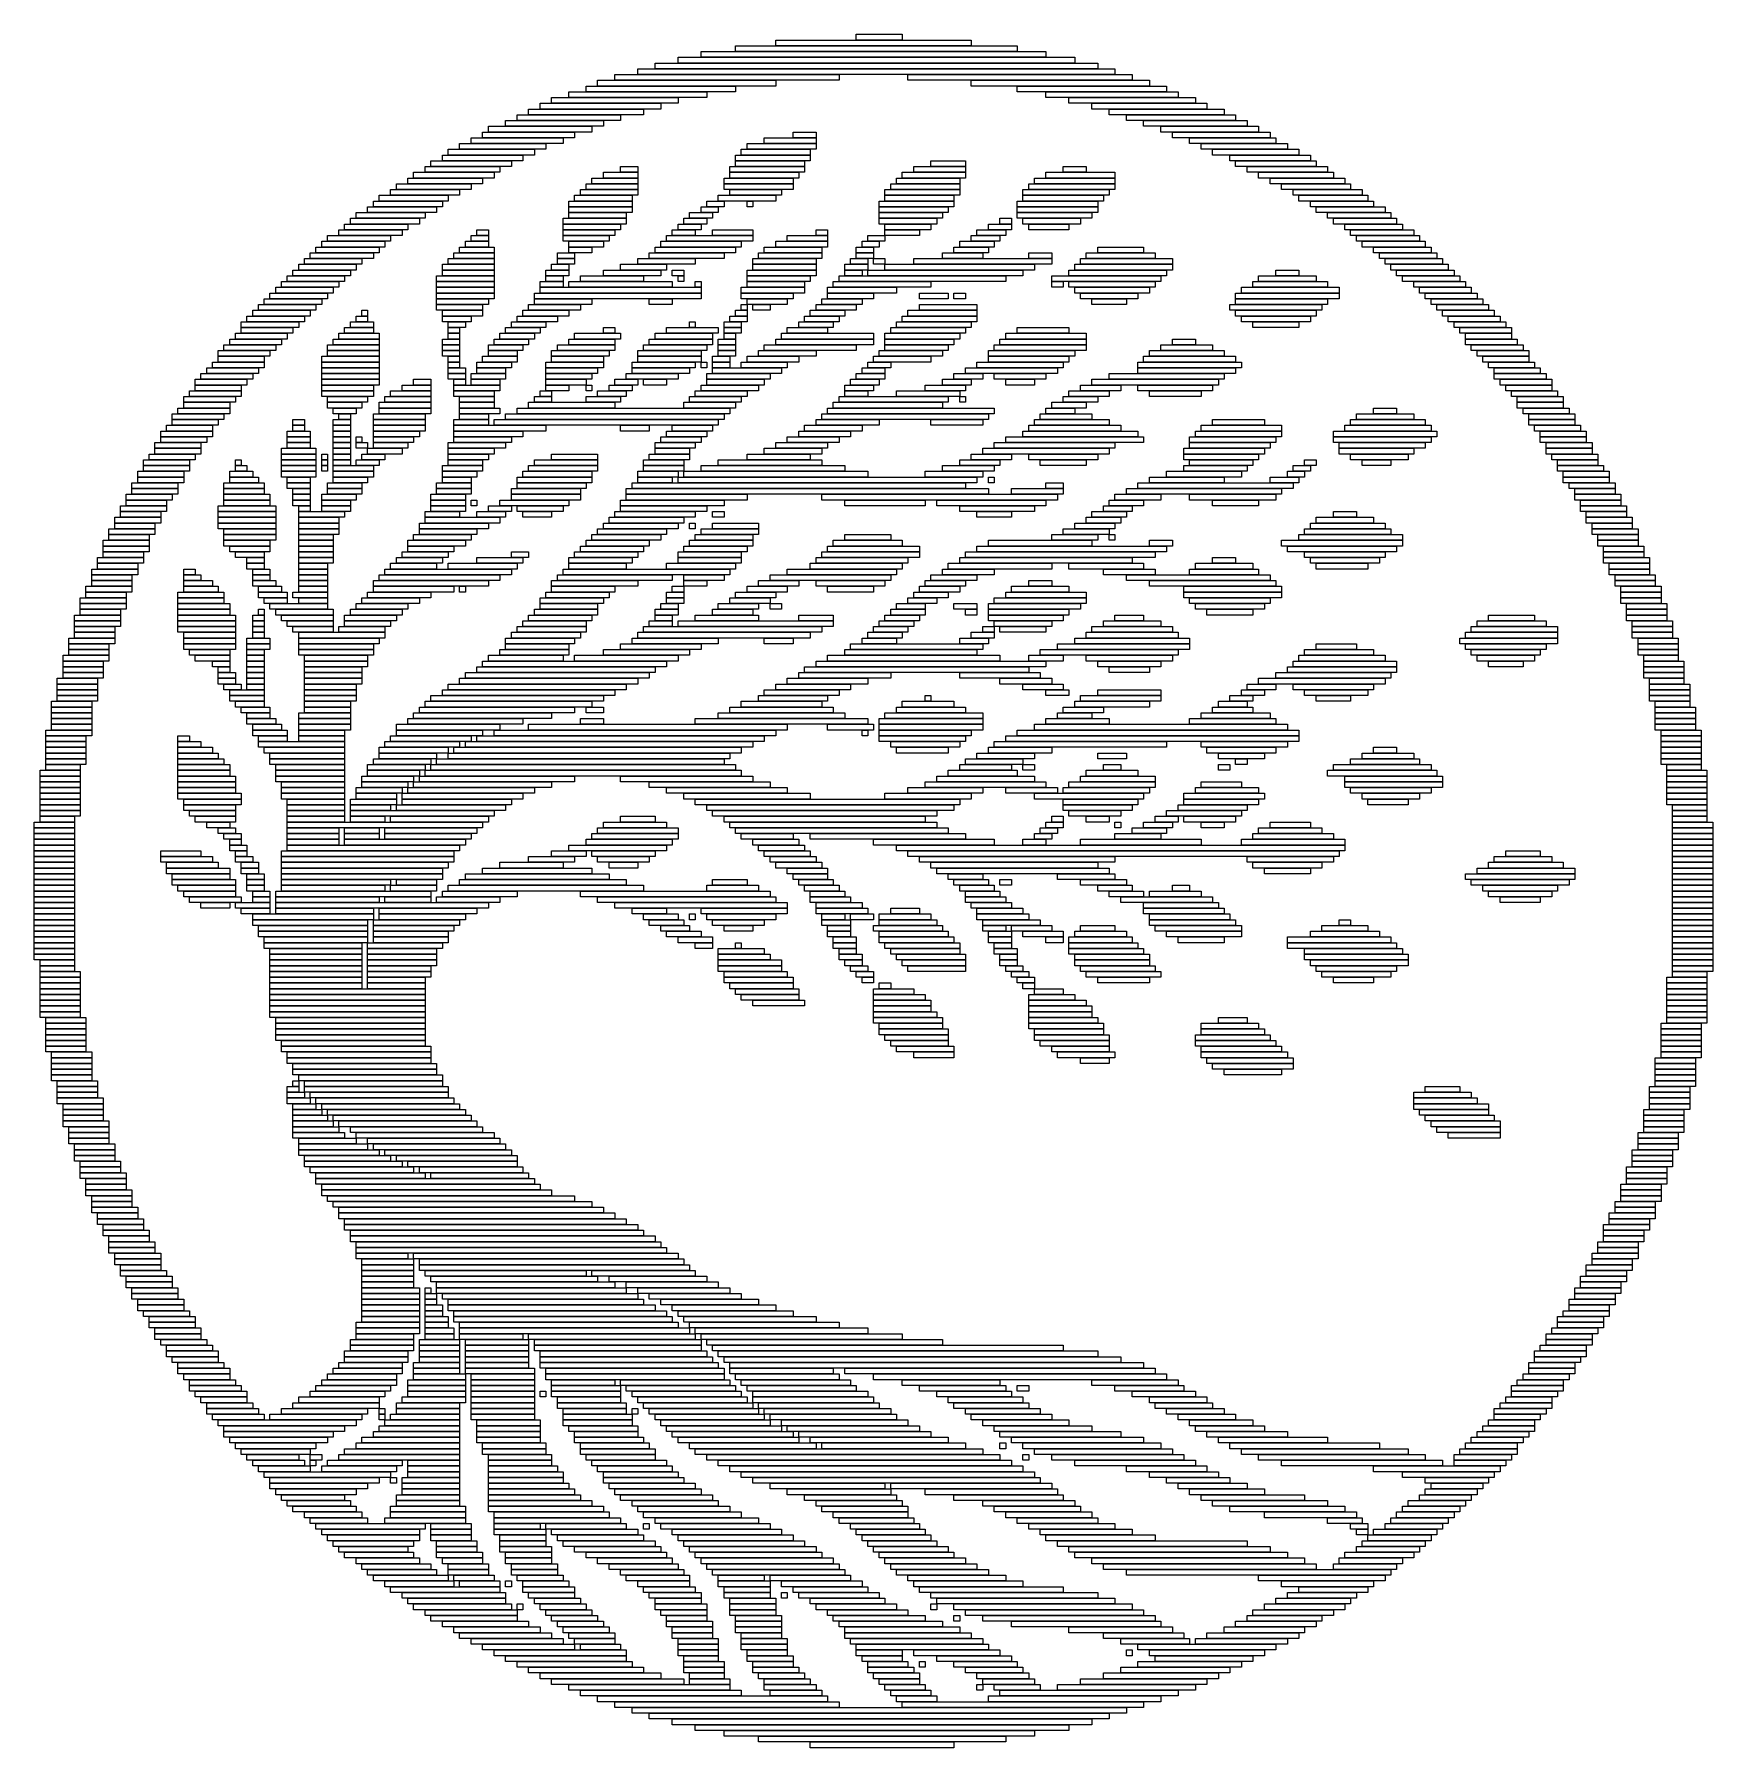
# Model space of a CAD drawing. Extents: x 366 to 658, y 363 to 661.
import ezdxf

# ---------------------------------------------------------------- set-up
doc = ezdxf.new("R2010")
doc.units = 0

msp = doc.modelspace()

# ---------------------------------------------------------------- linework, layer by layer
for p, q in [((488, 659), (537, 659)), ((488, 658), (488, 659)), ((495, 660), (529, 660)), ((495, 659), (495, 660)), ((529, 659), (495, 659)), ((509, 661), (517, 661)), ((509, 660), (509, 661)), ((517, 660), (509, 660)), ((517, 661), (517, 660)), ((529, 660), (529, 659)), ((537, 659), (537, 658)), ((474, 656), (551, 656)), ((474, 655), (474, 656)), ((478, 657), (547, 657)), ((478, 656), (478, 657)), ((547, 656), (478, 656)), ((482, 658), (542, 658)), ((482, 657), (482, 658)), ((542, 657), (482, 657)), ((537, 658), (488, 658)), ((542, 658), (542, 657)), ((547, 657), (547, 656)), ((551, 656), (551, 655)), ((464, 653), (495, 653)), ((464, 652), (464, 653)), ((467, 654), (506, 654)), ((467, 653), (467, 654)), ((506, 653), (467, 653)), ((471, 655), (554, 655)), ((471, 654), (471, 655)), ((554, 654), (471, 654)), ((551, 655), (474, 655)), ((495, 653), (495, 652)), ((506, 654), (506, 653)), ((518, 654), (557, 654)), ((518, 653), (518, 654)), ((557, 653), (518, 653)), ((529, 653), (560, 653)), ((529, 652), (529, 653)), ((554, 655), (554, 654)), ((557, 654), (557, 653)), ((560, 653), (560, 652)), ((456, 650), (478, 650)), ((456, 649), (456, 650)), ((459, 651), (483, 651)), ((459, 650), (459, 651)), ((483, 650), (459, 650)), ((462, 652), (488, 652)), ((462, 651), (462, 652)), ((488, 651), (462, 651)), ((495, 652), (464, 652)), ((478, 650), (478, 649)), ((483, 651), (483, 650)), ((488, 652), (488, 651)), ((560, 652), (529, 652)), ((537, 652), (563, 652)), ((537, 651), (537, 652)), ((563, 651), (537, 651)), ((542, 651), (565, 651)), ((542, 650), (542, 651)), ((565, 650), (542, 650)), ((546, 650), (568, 650)), ((546, 649), (546, 650)), ((563, 652), (563, 651)), ((565, 651), (565, 650)), ((568, 650), (568, 649)), ((450, 647), (468, 647)), ((450, 646), (450, 647)), ((452, 648), (472, 648)), ((452, 647), (452, 648)), ((472, 647), (452, 647)), ((454, 649), (475, 649)), ((454, 648), (454, 649)), ((475, 648), (454, 648)), ((478, 649), (456, 649)), ((468, 647), (468, 646)), ((472, 648), (472, 647)), ((475, 649), (475, 648)), ((568, 649), (546, 649)), ((550, 649), (570, 649)), ((550, 648), (550, 649)), ((570, 648), (550, 648)), ((553, 648), (573, 648)), ((553, 647), (553, 648)), ((573, 647), (553, 647)), ((556, 647), (575, 647)), ((556, 646), (556, 647)), ((570, 649), (570, 648)), ((573, 648), (573, 647)), ((575, 647), (575, 646)), ((444, 644), (460, 644)), ((444, 643), (444, 644)), ((445, 645), (463, 645)), ((445, 644), (445, 645)), ((463, 644), (445, 644)), ((448, 646), (465, 646)), ((448, 645), (448, 646)), ((465, 645), (448, 645)), ((468, 646), (450, 646)), ((460, 644), (460, 643)), ((463, 645), (463, 644)), ((465, 646), (465, 645)), ((498, 644), (502, 644)), ((498, 643), (498, 644)), ((502, 644), (502, 643)), ((575, 646), (556, 646)), ((559, 646), (577, 646)), ((559, 645), (559, 646)), ((577, 645), (559, 645)), ((562, 645), (579, 645)), ((562, 644), (562, 645)), ((579, 644), (562, 644)), ((564, 644), (581, 644)), ((564, 643), (564, 644)), ((577, 646), (577, 645)), ((579, 645), (579, 644)), ((581, 644), (581, 643)), ((438, 641), (453, 641)), ((438, 640), (438, 641)), ((440, 642), (455, 642)), ((440, 641), (440, 642)), ((455, 641), (440, 641)), ((442, 643), (458, 643)), ((442, 642), (442, 643)), ((458, 642), (442, 642)), ((460, 643), (444, 643)), ((453, 641), (453, 640)), ((455, 642), (455, 641)), ((458, 643), (458, 642)), ((489, 641), (501, 641)), ((489, 640), (489, 641)), ((490, 642), (502, 642)), ((490, 641), (490, 642)), ((502, 641), (490, 641)), ((493, 643), (502, 643)), ((493, 642), (493, 643)), ((502, 642), (493, 642)), ((502, 643), (498, 643)), ((501, 641), (501, 640)), ((502, 643), (502, 642)), ((502, 642), (502, 641)), ((581, 643), (564, 643)), ((567, 643), (582, 643)), ((567, 642), (567, 643)), ((582, 642), (567, 642)), ((569, 642), (584, 642)), ((569, 641), (569, 642)), ((584, 641), (569, 641)), ((571, 641), (586, 641)), ((571, 640), (571, 641)), ((582, 643), (582, 642)), ((584, 642), (584, 641)), ((586, 641), (586, 640)), ((434, 638), (447, 638)), ((434, 637), (434, 638)), ((435, 639), (449, 639)), ((435, 638), (435, 639)), ((449, 638), (435, 638)), ((437, 640), (451, 640)), ((437, 639), (437, 640)), ((451, 639), (437, 639)), ((453, 640), (438, 640)), ((447, 638), (447, 637)), ((449, 639), (449, 638)), ((451, 640), (451, 639)), ((468, 638), (471, 638)), ((468, 637), (468, 638)), ((471, 638), (471, 637)), ((487, 638), (500, 638)), ((487, 637), (487, 638)), ((488, 640), (501, 640)), ((488, 639), (488, 640)), ((501, 639), (488, 639)), ((488, 639), (500, 639)), ((488, 638), (488, 639)), ((500, 638), (488, 638)), ((501, 640), (489, 640)), ((500, 639), (500, 638)), ((500, 638), (500, 637)), ((501, 640), (501, 639)), ((519, 638), (528, 638)), ((519, 637), (519, 638)), ((522, 639), (528, 639)), ((522, 638), (522, 639)), ((528, 638), (522, 638)), ((528, 639), (528, 638)), ((528, 638), (528, 637)), ((545, 638), (549, 638)), ((545, 637), (545, 638)), ((549, 638), (549, 637)), ((586, 640), (571, 640)), ((574, 640), (588, 640)), ((574, 639), (574, 640)), ((588, 639), (574, 639)), ((575, 639), (589, 639)), ((575, 638), (575, 639)), ((589, 638), (575, 638)), ((577, 638), (591, 638)), ((577, 637), (577, 638)), ((588, 640), (588, 639)), ((589, 639), (589, 638)), ((591, 638), (591, 637)), ((429, 635), (442, 635)), ((429, 634), (429, 635)), ((431, 636), (444, 636)), ((431, 635), (431, 636)), ((444, 635), (431, 635)), ((432, 637), (446, 637)), ((432, 636), (432, 637)), ((446, 636), (432, 636)), ((447, 637), (434, 637)), ((442, 635), (442, 634)), ((444, 636), (444, 635)), ((446, 637), (446, 636)), ((462, 635), (471, 635)), ((462, 634), (462, 635)), ((463, 636), (471, 636)), ((463, 635), (463, 636)), ((471, 635), (463, 635)), ((465, 637), (471, 637)), ((465, 636), (465, 637)), ((471, 636), (465, 636)), ((471, 637), (468, 637)), ((471, 637), (471, 636)), ((471, 636), (471, 635)), ((471, 635), (471, 634)), ((486, 636), (498, 636)), ((486, 635), (486, 636)), ((498, 635), (486, 635)), ((486, 635), (498, 635)), ((486, 634), (486, 635)), ((500, 637), (487, 637)), ((487, 637), (499, 637)), ((487, 636), (487, 637)), ((499, 636), (487, 636)), ((498, 636), (498, 635)), ((498, 635), (498, 634)), ((499, 637), (499, 636)), ((515, 635), (527, 635)), ((515, 634), (515, 635)), ((516, 636), (527, 636)), ((516, 635), (516, 636)), ((527, 635), (516, 635)), ((517, 637), (528, 637)), ((517, 636), (517, 637)), ((528, 636), (517, 636)), ((528, 637), (519, 637)), ((527, 636), (527, 635)), ((527, 635), (527, 634)), ((528, 637), (528, 636)), ((539, 635), (554, 635)), ((539, 634), (539, 635)), ((540, 636), (554, 636)), ((540, 635), (540, 636)), ((554, 635), (540, 635)), ((542, 637), (554, 637)), ((542, 636), (542, 637)), ((554, 636), (542, 636)), ((549, 637), (545, 637)), ((554, 637), (554, 636)), ((554, 636), (554, 635)), ((554, 635), (554, 634)), ((591, 637), (577, 637)), ((579, 637), (592, 637)), ((579, 636), (579, 637)), ((592, 636), (579, 636)), ((581, 636), (594, 636)), ((581, 635), (581, 636)), ((594, 635), (581, 635)), ((583, 635), (595, 635)), ((583, 634), (583, 635)), ((592, 637), (592, 636)), ((594, 636), (594, 635)), ((595, 635), (595, 634)), ((425, 632), (437, 632)), ((425, 631), (425, 632)), ((426, 633), (438, 633)), ((426, 632), (426, 633)), ((438, 632), (426, 632)), ((428, 634), (440, 634)), ((428, 633), (428, 634)), ((440, 633), (428, 633)), ((442, 634), (429, 634)), ((437, 632), (437, 631)), ((438, 633), (438, 632)), ((440, 634), (440, 633)), ((459, 632), (470, 632)), ((459, 631), (459, 632)), ((460, 633), (470, 633)), ((460, 632), (460, 633)), ((470, 632), (460, 632)), ((461, 634), (471, 634)), ((461, 633), (461, 634)), ((471, 633), (461, 633)), ((471, 634), (462, 634)), ((470, 633), (470, 632)), ((470, 632), (470, 631)), ((471, 634), (471, 633)), ((483, 632), (486, 632)), ((483, 631), (483, 632)), ((485, 633), (495, 633)), ((485, 632), (485, 633)), ((495, 632), (485, 632)), ((498, 634), (486, 634)), ((486, 632), (486, 631)), ((487, 634), (496, 634)), ((487, 633), (487, 634)), ((496, 633), (487, 633)), ((490, 632), (491, 632)), ((490, 631), (490, 632)), ((491, 632), (491, 631)), ((495, 633), (495, 632)), ((496, 634), (496, 633)), ((513, 632), (526, 632)), ((513, 631), (513, 632)), ((514, 634), (527, 634)), ((514, 633), (514, 634)), ((527, 633), (514, 633)), ((514, 633), (526, 633)), ((514, 632), (514, 633)), ((526, 632), (514, 632)), ((527, 634), (515, 634)), ((526, 633), (526, 632)), ((526, 632), (526, 631)), ((527, 634), (527, 633)), ((537, 632), (551, 632)), ((537, 631), (537, 632)), ((538, 634), (553, 634)), ((538, 633), (538, 634)), ((553, 633), (538, 633)), ((538, 633), (552, 633)), ((538, 632), (538, 633)), ((552, 632), (538, 632)), ((554, 634), (539, 634)), ((551, 632), (551, 631)), ((552, 633), (552, 632)), ((553, 634), (553, 633)), ((595, 634), (583, 634)), ((585, 634), (597, 634)), ((585, 633), (585, 634)), ((597, 633), (585, 633)), ((586, 633), (598, 633)), ((586, 632), (586, 633)), ((598, 632), (586, 632)), ((588, 632), (599, 632)), ((588, 631), (588, 632)), ((597, 634), (597, 633)), ((598, 633), (598, 632)), ((599, 632), (599, 631)), ((421, 629), (433, 629)), ((421, 628), (421, 629)), ((422, 630), (434, 630)), ((422, 629), (422, 630)), ((434, 629), (422, 629)), ((424, 631), (436, 631)), ((424, 630), (424, 631)), ((436, 630), (424, 630)), ((437, 631), (425, 631)), ((433, 629), (433, 628)), ((434, 630), (434, 629)), ((436, 631), (436, 630)), ((458, 629), (469, 629)), ((458, 628), (458, 629)), ((470, 631), (459, 631)), ((459, 631), (470, 631)), ((459, 630), (459, 631)), ((470, 630), (459, 630)), ((459, 630), (469, 630)), ((459, 629), (459, 630)), ((469, 629), (459, 629)), ((469, 630), (469, 629)), ((469, 629), (469, 628)), ((470, 631), (470, 630)), ((479, 629), (483, 629)), ((479, 628), (479, 629)), ((480, 630), (484, 630)), ((480, 629), (480, 630)), ((484, 629), (480, 629)), ((482, 631), (485, 631)), ((482, 630), (482, 631)), ((485, 630), (482, 630)), ((486, 631), (483, 631)), ((483, 629), (483, 628)), ((484, 630), (484, 629)), ((485, 631), (485, 630)), ((491, 631), (490, 631)), ((526, 631), (513, 631)), ((513, 631), (525, 631)), ((513, 630), (513, 631)), ((525, 630), (513, 630)), ((513, 630), (524, 630)), ((513, 629), (513, 630)), ((524, 629), (513, 629)), ((513, 629), (523, 629)), ((513, 628), (513, 629)), ((523, 629), (523, 628)), ((524, 630), (524, 629)), ((525, 631), (525, 630)), ((534, 629), (536, 629)), ((534, 628), (534, 629)), ((536, 629), (536, 628)), ((551, 631), (537, 631)), ((537, 631), (551, 631)), ((537, 630), (537, 631)), ((551, 630), (537, 630)), ((537, 630), (550, 630)), ((537, 629), (537, 630)), ((550, 629), (537, 629)), ((538, 629), (548, 629)), ((538, 628), (538, 629)), ((548, 629), (548, 628)), ((550, 630), (550, 629)), ((551, 631), (551, 630)), ((599, 631), (588, 631)), ((589, 631), (601, 631)), ((589, 630), (589, 631)), ((601, 630), (589, 630)), ((591, 630), (602, 630)), ((591, 629), (591, 630)), ((602, 629), (591, 629)), ((592, 629), (603, 629)), ((592, 628), (592, 629)), ((601, 631), (601, 630)), ((602, 630), (602, 629)), ((603, 629), (603, 628)), ((417, 626), (428, 626)), ((417, 625), (417, 626)), ((419, 627), (430, 627)), ((419, 626), (419, 627)), ((430, 626), (419, 626)), ((420, 628), (431, 628)), ((420, 627), (420, 628)), ((431, 627), (420, 627)), ((433, 628), (421, 628)), ((428, 626), (428, 625)), ((430, 627), (430, 626)), ((431, 628), (431, 627)), ((442, 626), (445, 626)), ((442, 625), (442, 626)), ((443, 627), (445, 627)), ((443, 626), (443, 627)), ((445, 626), (443, 626)), ((445, 627), (445, 626)), ((445, 626), (445, 625)), ((469, 628), (458, 628)), ((458, 628), (468, 628)), ((458, 627), (458, 628)), ((468, 627), (458, 627)), ((458, 627), (467, 627)), ((458, 626), (458, 627)), ((467, 626), (458, 626)), ((458, 626), (466, 626)), ((458, 625), (458, 626)), ((466, 626), (466, 625)), ((467, 627), (467, 626)), ((468, 628), (468, 627)), ((476, 626), (491, 626)), ((476, 625), (476, 626)), ((477, 627), (481, 627)), ((477, 626), (477, 627)), ((481, 626), (477, 626)), ((478, 628), (482, 628)), ((478, 627), (478, 628)), ((482, 627), (478, 627)), ((483, 628), (479, 628)), ((481, 627), (481, 626)), ((482, 628), (482, 627)), ((484, 627), (491, 627)), ((484, 626), (484, 627)), ((491, 626), (484, 626)), ((491, 627), (491, 626)), ((491, 626), (491, 625)), ((497, 626), (504, 626)), ((497, 625), (497, 626)), ((502, 627), (504, 627)), ((502, 626), (502, 627)), ((504, 626), (502, 626)), ((504, 627), (504, 626)), ((504, 626), (504, 625)), ((511, 626), (514, 626)), ((511, 625), (511, 626)), ((523, 628), (513, 628)), ((514, 628), (522, 628)), ((514, 627), (514, 628)), ((522, 627), (514, 627)), ((514, 627), (520, 627)), ((514, 626), (514, 627)), ((520, 626), (514, 626)), ((514, 626), (514, 625)), ((520, 627), (520, 626)), ((522, 628), (522, 627)), ((529, 626), (534, 626)), ((529, 625), (529, 626)), ((530, 627), (535, 627)), ((530, 626), (530, 627)), ((535, 626), (530, 626)), ((532, 628), (536, 628)), ((532, 627), (532, 628)), ((536, 627), (532, 627)), ((536, 628), (534, 628)), ((534, 626), (534, 625)), ((535, 627), (535, 626)), ((536, 628), (536, 627)), ((548, 628), (538, 628)), ((539, 628), (546, 628)), ((539, 627), (539, 628)), ((546, 627), (539, 627)), ((546, 628), (546, 627)), ((603, 628), (592, 628)), ((594, 628), (604, 628)), ((594, 627), (594, 628)), ((604, 627), (594, 627)), ((595, 627), (606, 627)), ((595, 626), (595, 627)), ((606, 626), (595, 626)), ((596, 626), (607, 626)), ((596, 625), (596, 626)), ((604, 628), (604, 627)), ((606, 627), (606, 626)), ((607, 626), (607, 625)), ((414, 623), (425, 623)), ((414, 622), (414, 623)), ((415, 624), (426, 624)), ((415, 623), (415, 624)), ((426, 623), (415, 623)), ((416, 625), (427, 625)), ((416, 624), (416, 625)), ((427, 624), (416, 624)), ((428, 625), (417, 625)), ((425, 623), (425, 622)), ((426, 624), (426, 623)), ((427, 625), (427, 624)), ((439, 623), (446, 623)), ((439, 622), (439, 623)), ((440, 624), (446, 624)), ((440, 623), (440, 624)), ((446, 623), (440, 623)), ((441, 625), (445, 625)), ((441, 624), (441, 625)), ((445, 624), (441, 624)), ((445, 625), (442, 625)), ((445, 625), (445, 624)), ((446, 624), (446, 623)), ((446, 623), (446, 622)), ((457, 623), (460, 623)), ((457, 622), (457, 623)), ((466, 625), (458, 625)), ((459, 625), (465, 625)), ((459, 624), (459, 625)), ((465, 624), (459, 624)), ((459, 624), (463, 624)), ((459, 623), (459, 624)), ((463, 623), (459, 623)), ((460, 623), (460, 622)), ((463, 624), (463, 623)), ((465, 625), (465, 624)), ((473, 623), (486, 623)), ((473, 622), (473, 623)), ((474, 624), (488, 624)), ((474, 623), (474, 624)), ((488, 623), (474, 623)), ((475, 625), (489, 625)), ((475, 624), (475, 625)), ((489, 624), (475, 624)), ((491, 625), (476, 625)), ((486, 623), (486, 622)), ((488, 624), (488, 623)), ((489, 625), (489, 624)), ((492, 623), (503, 623)), ((492, 622), (492, 623)), ((493, 624), (503, 624)), ((493, 623), (493, 624)), ((503, 623), (493, 623)), ((495, 625), (504, 625)), ((495, 624), (495, 625)), ((504, 624), (495, 624)), ((504, 625), (497, 625)), ((503, 624), (503, 623)), ((503, 623), (503, 622)), ((504, 625), (504, 624)), ((509, 624), (512, 624)), ((509, 623), (509, 624)), ((512, 623), (509, 623)), ((509, 623), (512, 623)), ((509, 622), (509, 623)), ((510, 625), (513, 625)), ((510, 624), (510, 625)), ((513, 624), (510, 624)), ((514, 625), (511, 625)), ((512, 624), (512, 623)), ((512, 623), (512, 622)), ((513, 625), (513, 624)), ((524, 623), (531, 623)), ((524, 622), (524, 623)), ((526, 624), (532, 624)), ((526, 623), (526, 624)), ((532, 623), (526, 623)), ((527, 625), (533, 625)), ((527, 624), (527, 625)), ((533, 624), (527, 624)), ((534, 625), (529, 625)), ((531, 623), (531, 622)), ((532, 624), (532, 623)), ((533, 625), (533, 624)), ((539, 623), (543, 623)), ((539, 622), (539, 623)), ((543, 623), (543, 622)), ((549, 623), (561, 623)), ((549, 622), (549, 623)), ((551, 624), (559, 624)), ((551, 623), (551, 624)), ((559, 623), (551, 623)), ((559, 624), (559, 623)), ((561, 623), (561, 622)), ((607, 625), (596, 625)), ((597, 625), (608, 625)), ((597, 624), (597, 625)), ((608, 624), (597, 624)), ((599, 624), (609, 624)), ((599, 623), (599, 624)), ((609, 623), (599, 623)), ((600, 623), (610, 623)), ((600, 622), (600, 623)), ((608, 625), (608, 624)), ((609, 624), (609, 623)), ((610, 623), (610, 622)), ((411, 620), (421, 620)), ((411, 619), (411, 620)), ((412, 621), (422, 621)), ((412, 620), (412, 621)), ((422, 620), (412, 620)), ((413, 622), (423, 622)), ((413, 621), (413, 622)), ((423, 621), (413, 621)), ((425, 622), (414, 622)), ((421, 620), (421, 619)), ((422, 621), (422, 620)), ((423, 622), (423, 621)), ((437, 621), (446, 621)), ((437, 620), (437, 621)), ((446, 620), (437, 620)), ((437, 620), (446, 620)), ((437, 619), (437, 620)), ((438, 622), (446, 622)), ((438, 621), (438, 622)), ((446, 621), (438, 621)), ((446, 622), (439, 622)), ((446, 622), (446, 621)), ((446, 621), (446, 620)), ((446, 620), (446, 619)), ((455, 620), (459, 620)), ((455, 619), (455, 620)), ((456, 621), (459, 621)), ((456, 620), (456, 621)), ((459, 620), (456, 620)), ((460, 622), (457, 622)), ((457, 622), (460, 622)), ((457, 621), (457, 622)), ((460, 621), (457, 621)), ((459, 621), (459, 620)), ((459, 620), (459, 619)), ((460, 622), (460, 621)), ((465, 620), (475, 620)), ((465, 619), (465, 620)), ((468, 621), (476, 621)), ((468, 620), (468, 621)), ((476, 620), (468, 620)), ((471, 622), (481, 622)), ((471, 621), (471, 622)), ((481, 621), (471, 621)), ((486, 622), (473, 622)), ((475, 620), (475, 619)), ((476, 621), (476, 620)), ((477, 620), (479, 620)), ((477, 619), (477, 620)), ((479, 620), (479, 619)), ((481, 622), (481, 621)), ((490, 620), (502, 620)), ((490, 619), (490, 620)), ((491, 622), (502, 622)), ((491, 621), (491, 622)), ((502, 621), (491, 621)), ((491, 621), (502, 621)), ((491, 620), (491, 621)), ((502, 620), (491, 620)), ((503, 622), (492, 622)), ((502, 622), (502, 621)), ((502, 621), (502, 620)), ((502, 620), (502, 619)), ((507, 621), (511, 621)), ((507, 620), (507, 621)), ((511, 620), (507, 620)), ((507, 620), (510, 620)), ((507, 619), (507, 620)), ((508, 622), (511, 622)), ((508, 621), (508, 622)), ((511, 621), (508, 621)), ((512, 622), (509, 622)), ((510, 620), (510, 619)), ((511, 622), (511, 621)), ((511, 621), (511, 620)), ((511, 620), (538, 620)), ((511, 619), (511, 620)), ((512, 622), (514, 622)), ((512, 621), (512, 622)), ((514, 621), (512, 621)), ((514, 622), (514, 621)), ((514, 621), (540, 621)), ((514, 620), (514, 621)), ((540, 620), (514, 620)), ((519, 622), (543, 622)), ((519, 621), (519, 622)), ((543, 621), (519, 621)), ((531, 622), (524, 622)), ((538, 620), (538, 619)), ((543, 622), (539, 622)), ((540, 621), (540, 620)), ((543, 622), (543, 621)), ((546, 620), (563, 620)), ((546, 619), (546, 620)), ((547, 621), (564, 621)), ((547, 620), (547, 621)), ((564, 620), (547, 620)), ((548, 622), (564, 622)), ((548, 621), (548, 622)), ((564, 621), (548, 621)), ((561, 622), (549, 622)), ((563, 620), (563, 619)), ((564, 622), (564, 621)), ((564, 621), (564, 620)), ((582, 620), (586, 620)), ((582, 619), (582, 620)), ((586, 620), (586, 619)), ((610, 622), (600, 622)), ((601, 622), (611, 622)), ((601, 621), (601, 622)), ((611, 621), (601, 621)), ((602, 621), (612, 621)), ((602, 620), (602, 621)), ((612, 620), (602, 620)), ((603, 620), (613, 620)), ((603, 619), (603, 620)), ((611, 622), (611, 621)), ((612, 621), (612, 620)), ((613, 620), (613, 619)), ((408, 617), (418, 617)), ((408, 616), (408, 617)), ((409, 618), (419, 618)), ((409, 617), (409, 618)), ((419, 617), (409, 617)), ((410, 619), (420, 619)), ((410, 618), (410, 619)), ((420, 618), (410, 618)), ((421, 619), (411, 619)), ((418, 617), (418, 616)), ((419, 618), (419, 617)), ((420, 619), (420, 618)), ((436, 619), (446, 619)), ((436, 618), (436, 619)), ((446, 618), (436, 618)), ((436, 618), (446, 618)), ((436, 617), (436, 618)), ((446, 617), (436, 617)), ((436, 617), (446, 617)), ((436, 616), (436, 617)), ((446, 619), (437, 619)), ((446, 619), (446, 618)), ((446, 618), (446, 617)), ((446, 617), (446, 616)), ((454, 618), (458, 618)), ((454, 617), (454, 618)), ((458, 617), (454, 617)), ((454, 617), (482, 617)), ((454, 616), (454, 617)), ((459, 619), (455, 619)), ((455, 619), (458, 619)), ((455, 618), (455, 619)), ((458, 618), (455, 618)), ((458, 619), (458, 618)), ((458, 618), (458, 617)), ((459, 618), (477, 618)), ((459, 617), (459, 618)), ((477, 617), (459, 617)), ((461, 619), (472, 619)), ((461, 618), (461, 619)), ((472, 618), (461, 618)), ((475, 619), (465, 619)), ((472, 619), (472, 618)), ((479, 619), (477, 619)), ((477, 618), (477, 617)), ((478, 619), (479, 619)), ((478, 618), (478, 619)), ((479, 618), (478, 618)), ((479, 619), (479, 618)), ((481, 618), (482, 618)), ((481, 617), (481, 618)), ((482, 617), (481, 617)), ((482, 618), (482, 617)), ((482, 617), (482, 616)), ((489, 617), (500, 617)), ((489, 616), (489, 617)), ((502, 619), (490, 619)), ((490, 619), (501, 619)), ((490, 618), (490, 619)), ((501, 618), (490, 618)), ((490, 618), (500, 618)), ((490, 617), (490, 618)), ((500, 617), (490, 617)), ((500, 618), (500, 617)), ((500, 617), (500, 616)), ((501, 619), (501, 618)), ((504, 617), (516, 617)), ((504, 616), (504, 617)), ((505, 618), (522, 618)), ((505, 617), (505, 618)), ((522, 617), (505, 617)), ((506, 619), (535, 619)), ((506, 618), (506, 619)), ((535, 618), (506, 618)), ((510, 619), (507, 619)), ((538, 619), (511, 619)), ((516, 617), (516, 616)), ((522, 618), (522, 617)), ((535, 619), (535, 618)), ((543, 619), (562, 619)), ((543, 618), (543, 619)), ((562, 618), (543, 618)), ((543, 618), (545, 618)), ((543, 617), (543, 618)), ((545, 617), (543, 617)), ((545, 618), (545, 617)), ((563, 619), (546, 619)), ((546, 618), (561, 618)), ((546, 617), (546, 618)), ((561, 617), (546, 617)), ((547, 617), (560, 617)), ((547, 616), (547, 617)), ((560, 617), (560, 616)), ((561, 618), (561, 617)), ((562, 619), (562, 618)), ((576, 617), (593, 617)), ((576, 616), (576, 617)), ((578, 618), (591, 618)), ((578, 617), (578, 618)), ((591, 617), (578, 617)), ((579, 619), (589, 619)), ((579, 618), (579, 619)), ((589, 618), (579, 618)), ((586, 619), (582, 619)), ((589, 619), (589, 618)), ((591, 618), (591, 617)), ((593, 617), (593, 616)), ((613, 619), (603, 619)), ((604, 619), (614, 619)), ((604, 618), (604, 619)), ((614, 618), (604, 618)), ((606, 618), (615, 618)), ((606, 617), (606, 618)), ((615, 617), (606, 617)), ((607, 617), (616, 617)), ((607, 616), (607, 617)), ((614, 619), (614, 618)), ((615, 618), (615, 617)), ((616, 617), (616, 616)), ((405, 614), (415, 614)), ((405, 613), (405, 614)), ((406, 615), (416, 615)), ((406, 614), (406, 615)), ((416, 614), (406, 614)), ((407, 616), (417, 616)), ((407, 615), (407, 616)), ((417, 615), (407, 615)), ((418, 616), (408, 616)), ((415, 614), (415, 613)), ((416, 615), (416, 614)), ((417, 616), (417, 615)), ((446, 616), (436, 616)), ((436, 616), (446, 616)), ((436, 615), (436, 616)), ((446, 615), (436, 615)), ((436, 615), (445, 615)), ((436, 614), (436, 615)), ((445, 614), (436, 614)), ((436, 614), (444, 614)), ((436, 613), (436, 614)), ((444, 614), (444, 613)), ((445, 615), (445, 614)), ((446, 616), (446, 615)), ((452, 614), (461, 614)), ((452, 613), (452, 614)), ((453, 616), (482, 616)), ((453, 615), (453, 616)), ((482, 615), (453, 615)), ((453, 615), (463, 615)), ((453, 614), (453, 615)), ((463, 614), (453, 614)), ((482, 616), (454, 616)), ((461, 614), (461, 613)), ((463, 615), (463, 614)), ((473, 615), (477, 615)), ((473, 614), (473, 615)), ((477, 614), (473, 614)), ((477, 615), (477, 614)), ((482, 616), (482, 615)), ((500, 616), (489, 616)), ((489, 616), (498, 616)), ((489, 615), (489, 616)), ((498, 615), (489, 615)), ((489, 614), (490, 614)), ((489, 613), (489, 614)), ((490, 615), (497, 615)), ((490, 614), (490, 615)), ((497, 614), (490, 614)), ((490, 614), (490, 613)), ((491, 614), (494, 614)), ((491, 613), (491, 614)), ((494, 614), (494, 613)), ((497, 615), (497, 614)), ((498, 616), (498, 615)), ((502, 614), (509, 614)), ((502, 613), (502, 614)), ((503, 615), (510, 615)), ((503, 614), (503, 615)), ((510, 614), (503, 614)), ((516, 616), (504, 616)), ((504, 616), (512, 616)), ((504, 615), (504, 616)), ((512, 615), (504, 615)), ((509, 614), (509, 613)), ((510, 615), (510, 614)), ((512, 616), (512, 615)), ((520, 616), (525, 616)), ((520, 615), (520, 616)), ((525, 615), (520, 615)), ((520, 614), (530, 614)), ((520, 613), (520, 614)), ((525, 616), (525, 615)), ((526, 616), (528, 616)), ((526, 615), (526, 616)), ((528, 615), (526, 615)), ((528, 616), (528, 615)), ((530, 614), (530, 613)), ((560, 616), (547, 616)), ((548, 616), (558, 616)), ((548, 615), (548, 616)), ((558, 615), (548, 615)), ((550, 615), (556, 615)), ((550, 614), (550, 615)), ((556, 614), (550, 614)), ((556, 615), (556, 614)), ((558, 616), (558, 615)), ((574, 614), (590, 614)), ((574, 613), (574, 614)), ((575, 616), (593, 616)), ((575, 615), (575, 616)), ((593, 615), (575, 615)), ((575, 615), (591, 615)), ((575, 614), (575, 615)), ((591, 614), (575, 614)), ((593, 616), (576, 616)), ((590, 614), (590, 613)), ((591, 615), (591, 614)), ((593, 616), (593, 615)), ((616, 616), (607, 616)), ((608, 616), (617, 616)), ((608, 615), (608, 616)), ((617, 615), (608, 615)), ((609, 615), (618, 615)), ((609, 614), (609, 615)), ((618, 614), (609, 614)), ((610, 614), (619, 614)), ((610, 613), (610, 614)), ((617, 616), (617, 615)), ((618, 615), (618, 614)), ((619, 614), (619, 613)), ((402, 611), (412, 611)), ((402, 610), (402, 611)), ((403, 612), (413, 612)), ((403, 611), (403, 612)), ((413, 611), (403, 611)), ((404, 613), (414, 613)), ((404, 612), (404, 613)), ((414, 612), (404, 612)), ((415, 613), (405, 613)), ((412, 611), (412, 610)), ((413, 612), (413, 611)), ((414, 613), (414, 612)), ((421, 611), (425, 611)), ((421, 610), (421, 611)), ((422, 612), (424, 612)), ((422, 611), (422, 612)), ((424, 611), (422, 611)), ((423, 613), (424, 613)), ((423, 612), (423, 613)), ((424, 612), (423, 612)), ((424, 613), (424, 612)), ((424, 612), (424, 611)), ((425, 611), (425, 610)), ((444, 613), (436, 613)), ((437, 613), (444, 613)), ((437, 612), (437, 613)), ((444, 612), (437, 612)), ((437, 612), (442, 612)), ((437, 611), (437, 612)), ((442, 611), (437, 611)), ((438, 611), (441, 611)), ((438, 610), (438, 611)), ((441, 611), (441, 610)), ((442, 612), (442, 611)), ((444, 613), (444, 612)), ((449, 611), (455, 611)), ((449, 610), (449, 611)), ((450, 612), (457, 612)), ((450, 611), (450, 612)), ((457, 611), (450, 611)), ((451, 613), (459, 613)), ((451, 612), (451, 613)), ((459, 612), (451, 612)), ((461, 613), (452, 613)), ((455, 611), (455, 610)), ((457, 612), (457, 611)), ((459, 613), (459, 612)), ((480, 611), (481, 611)), ((480, 610), (480, 611)), ((481, 611), (481, 610)), ((486, 611), (489, 611)), ((486, 610), (486, 611)), ((487, 612), (490, 612)), ((487, 611), (487, 612)), ((490, 611), (487, 611)), ((488, 613), (490, 613)), ((488, 612), (488, 613)), ((490, 612), (488, 612)), ((490, 613), (489, 613)), ((489, 611), (489, 610)), ((490, 613), (490, 612)), ((490, 612), (490, 611)), ((494, 613), (491, 613)), ((499, 611), (505, 611)), ((499, 610), (499, 611)), ((500, 612), (506, 612)), ((500, 611), (500, 612)), ((506, 611), (500, 611)), ((501, 613), (507, 613)), ((501, 612), (501, 613)), ((507, 612), (501, 612)), ((509, 613), (502, 613)), ((505, 611), (505, 610)), ((506, 612), (506, 611)), ((507, 613), (507, 612)), ((516, 611), (529, 611)), ((516, 610), (516, 611)), ((517, 612), (530, 612)), ((517, 611), (517, 612)), ((530, 611), (517, 611)), ((518, 613), (530, 613)), ((518, 612), (518, 613)), ((530, 612), (518, 612)), ((530, 613), (520, 613)), ((529, 611), (529, 610)), ((530, 613), (530, 612)), ((530, 612), (530, 611)), ((590, 613), (574, 613)), ((575, 613), (589, 613)), ((575, 612), (575, 613)), ((589, 612), (575, 612)), ((576, 612), (588, 612)), ((576, 611), (576, 612)), ((588, 611), (576, 611)), ((578, 611), (586, 611)), ((578, 610), (578, 611)), ((586, 611), (586, 610)), ((588, 612), (588, 611)), ((589, 613), (589, 612)), ((619, 613), (610, 613)), ((611, 613), (620, 613)), ((611, 612), (611, 613)), ((620, 612), (611, 612)), ((612, 612), (621, 612)), ((612, 611), (612, 612)), ((621, 611), (612, 611)), ((613, 611), (622, 611)), ((613, 610), (613, 611)), ((620, 613), (620, 612)), ((621, 612), (621, 611)), ((622, 611), (622, 610)), ((400, 608), (409, 608)), ((400, 607), (400, 608)), ((401, 609), (410, 609)), ((401, 608), (401, 609)), ((410, 608), (401, 608)), ((412, 610), (402, 610)), ((402, 610), (411, 610)), ((402, 609), (402, 610)), ((411, 609), (402, 609)), ((409, 608), (409, 607)), ((410, 609), (410, 608)), ((411, 610), (411, 609)), ((418, 608), (426, 608)), ((418, 607), (418, 608)), ((419, 609), (426, 609)), ((419, 608), (419, 609)), ((426, 608), (419, 608)), ((420, 610), (425, 610)), ((420, 609), (420, 610)), ((425, 609), (420, 609)), ((425, 610), (421, 610)), ((425, 610), (425, 609)), ((426, 609), (426, 608)), ((426, 608), (426, 607)), ((437, 608), (440, 608)), ((437, 607), (437, 608)), ((441, 610), (438, 610)), ((438, 610), (440, 610)), ((438, 609), (438, 610)), ((440, 609), (438, 609)), ((438, 609), (440, 609)), ((438, 608), (438, 609)), ((440, 608), (438, 608)), ((440, 610), (440, 609)), ((440, 609), (440, 608)), ((440, 608), (440, 607)), ((446, 608), (452, 608)), ((446, 607), (446, 608)), ((447, 609), (453, 609)), ((447, 608), (447, 609)), ((453, 608), (447, 608)), ((448, 610), (454, 610)), ((448, 609), (448, 610)), ((454, 609), (448, 609)), ((455, 610), (449, 610)), ((452, 608), (452, 607)), ((453, 609), (453, 608)), ((454, 610), (454, 609)), ((459, 608), (467, 608)), ((459, 607), (459, 608)), ((460, 609), (468, 609)), ((460, 608), (460, 609)), ((468, 608), (460, 608)), ((465, 610), (467, 610)), ((465, 609), (465, 610)), ((467, 609), (465, 609)), ((467, 610), (467, 609)), ((467, 608), (467, 607)), ((468, 609), (468, 608)), ((473, 608), (484, 608)), ((473, 607), (473, 608)), ((474, 609), (484, 609)), ((474, 608), (474, 609)), ((484, 608), (474, 608)), ((476, 610), (485, 610)), ((476, 609), (476, 610)), ((485, 609), (476, 609)), ((481, 610), (480, 610)), ((484, 609), (484, 608)), ((484, 608), (484, 607)), ((485, 610), (485, 609)), ((485, 608), (488, 608)), ((485, 607), (485, 608)), ((489, 610), (486, 610)), ((486, 610), (489, 610)), ((486, 609), (486, 610)), ((489, 609), (486, 609)), ((486, 609), (488, 609)), ((486, 608), (486, 609)), ((488, 608), (486, 608)), ((488, 609), (488, 608)), ((488, 608), (488, 607)), ((489, 610), (489, 609)), ((495, 608), (512, 608)), ((495, 607), (495, 608)), ((496, 609), (512, 609)), ((496, 608), (496, 609)), ((512, 608), (496, 608)), ((497, 610), (504, 610)), ((497, 609), (497, 610)), ((504, 609), (497, 609)), ((505, 610), (499, 610)), ((504, 610), (504, 609)), ((512, 609), (512, 608)), ((512, 608), (512, 607)), ((514, 609), (527, 609)), ((514, 608), (514, 609)), ((527, 608), (514, 608)), ((514, 608), (526, 608)), ((514, 607), (514, 608)), ((515, 610), (528, 610)), ((515, 609), (515, 610)), ((528, 609), (515, 609)), ((529, 610), (516, 610)), ((526, 608), (526, 607)), ((527, 609), (527, 608)), ((528, 610), (528, 609)), ((534, 608), (549, 608)), ((534, 607), (534, 608)), ((535, 609), (549, 609)), ((535, 608), (535, 609)), ((549, 608), (535, 608)), ((537, 610), (546, 610)), ((537, 609), (537, 610)), ((546, 609), (537, 609)), ((546, 610), (546, 609)), ((549, 609), (549, 608)), ((549, 608), (549, 607)), ((564, 608), (568, 608)), ((564, 607), (564, 608)), ((568, 608), (568, 607)), ((586, 610), (578, 610)), ((622, 610), (613, 610)), ((614, 610), (623, 610)), ((614, 609), (614, 610)), ((623, 609), (614, 609)), ((615, 609), (623, 609)), ((615, 608), (615, 609)), ((623, 608), (615, 608)), ((615, 608), (624, 608)), ((615, 607), (615, 608)), ((623, 610), (623, 609)), ((623, 609), (623, 608)), ((624, 608), (624, 607)), ((398, 606), (407, 606)), ((398, 605), (398, 606)), ((407, 605), (398, 605)), ((398, 605), (406, 605)), ((398, 604), (398, 605)), ((399, 607), (408, 607)), ((399, 606), (399, 607)), ((408, 606), (399, 606)), ((409, 607), (400, 607)), ((406, 605), (406, 604)), ((407, 606), (407, 605)), ((408, 607), (408, 606)), ((416, 605), (426, 605)), ((416, 604), (416, 605)), ((417, 607), (426, 607)), ((417, 606), (417, 607)), ((426, 606), (417, 606)), ((417, 606), (426, 606)), ((417, 605), (417, 606)), ((426, 605), (417, 605)), ((426, 607), (418, 607)), ((426, 607), (426, 606)), ((426, 606), (426, 605)), ((426, 605), (426, 604)), ((440, 607), (437, 607)), ((437, 607), (440, 607)), ((437, 606), (437, 607)), ((440, 606), (437, 606)), ((437, 606), (440, 606)), ((437, 605), (437, 606)), ((440, 605), (437, 605)), ((438, 605), (440, 605)), ((438, 604), (438, 605)), ((440, 607), (440, 606)), ((440, 606), (440, 605)), ((440, 605), (440, 604)), ((444, 605), (450, 605)), ((444, 604), (444, 605)), ((445, 607), (451, 607)), ((445, 606), (445, 607)), ((451, 606), (445, 606)), ((445, 606), (450, 606)), ((445, 605), (445, 606)), ((450, 605), (445, 605)), ((452, 607), (446, 607)), ((450, 606), (450, 605)), ((450, 605), (450, 604)), ((451, 607), (451, 606)), ((456, 606), (466, 606)), ((456, 605), (456, 606)), ((466, 605), (456, 605)), ((456, 605), (465, 605)), ((456, 604), (456, 605)), ((457, 607), (467, 607)), ((457, 606), (457, 607)), ((467, 606), (457, 606)), ((467, 607), (459, 607)), ((465, 605), (465, 604)), ((466, 606), (466, 605)), ((467, 607), (467, 606)), ((471, 606), (482, 606)), ((471, 605), (471, 606)), ((482, 605), (471, 605)), ((471, 605), (482, 605)), ((471, 604), (471, 605)), ((472, 607), (483, 607)), ((472, 606), (472, 607)), ((483, 606), (472, 606)), ((484, 607), (473, 607)), ((482, 606), (482, 605)), ((482, 605), (482, 604)), ((483, 607), (483, 606)), ((484, 605), (487, 605)), ((484, 604), (484, 605)), ((488, 607), (485, 607)), ((485, 607), (488, 607)), ((485, 606), (485, 607)), ((488, 606), (485, 606)), ((485, 606), (488, 606)), ((485, 605), (485, 606)), ((488, 605), (485, 605)), ((487, 605), (487, 604)), ((488, 607), (488, 606)), ((488, 606), (488, 605)), ((490, 605), (499, 605)), ((490, 604), (490, 605)), ((492, 606), (502, 606)), ((492, 605), (492, 606)), ((502, 605), (492, 605)), ((493, 607), (509, 607)), ((493, 606), (493, 607)), ((509, 606), (493, 606)), ((512, 607), (495, 607)), ((499, 605), (499, 604)), ((502, 606), (502, 605)), ((509, 607), (509, 606)), ((512, 605), (522, 605)), ((512, 604), (512, 605)), ((513, 606), (524, 606)), ((513, 605), (513, 606)), ((524, 605), (513, 605)), ((526, 607), (514, 607)), ((514, 607), (525, 607)), ((514, 606), (514, 607)), ((525, 606), (514, 606)), ((522, 605), (522, 604)), ((524, 606), (524, 605)), ((525, 607), (525, 606)), ((532, 606), (547, 606)), ((532, 605), (532, 606)), ((547, 605), (532, 605)), ((532, 605), (546, 605)), ((532, 604), (532, 605)), ((533, 607), (549, 607)), ((533, 606), (533, 607)), ((549, 606), (533, 606)), ((549, 607), (534, 607)), ((546, 605), (546, 604)), ((547, 606), (547, 605)), ((549, 607), (549, 606)), ((559, 605), (575, 605)), ((559, 604), (559, 605)), ((560, 606), (573, 606)), ((560, 605), (560, 606)), ((573, 605), (560, 605)), ((562, 607), (571, 607)), ((562, 606), (562, 607)), ((571, 606), (562, 606)), ((568, 607), (564, 607)), ((571, 607), (571, 606)), ((573, 606), (573, 605)), ((575, 605), (575, 604)), ((624, 607), (615, 607)), ((616, 607), (625, 607)), ((616, 606), (616, 607)), ((625, 606), (616, 606)), ((617, 606), (626, 606)), ((617, 605), (617, 606)), ((626, 605), (617, 605)), ((618, 605), (626, 605)), ((618, 604), (618, 605)), ((625, 607), (625, 606)), ((626, 606), (626, 605)), ((626, 605), (626, 604)), ((395, 602), (404, 602)), ((395, 601), (395, 602)), ((396, 603), (405, 603)), ((396, 602), (396, 603)), ((405, 602), (396, 602)), ((397, 604), (406, 604)), ((397, 603), (397, 604)), ((406, 603), (397, 603)), ((406, 604), (398, 604)), ((404, 602), (404, 601)), ((405, 603), (405, 602)), ((406, 604), (406, 603)), ((426, 604), (416, 604)), ((416, 604), (426, 604)), ((416, 603), (416, 604)), ((426, 603), (416, 603)), ((416, 603), (426, 603)), ((416, 602), (416, 603)), ((426, 602), (416, 602)), ((416, 602), (426, 602)), ((416, 601), (416, 602)), ((426, 604), (426, 603)), ((426, 603), (426, 602)), ((426, 602), (426, 601)), ((440, 604), (438, 604)), ((438, 604), (440, 604)), ((438, 603), (438, 604)), ((440, 603), (438, 603)), ((438, 603), (441, 603)), ((438, 602), (438, 603)), ((441, 602), (438, 602)), ((438, 602), (441, 602)), ((438, 601), (438, 602)), ((440, 604), (440, 603)), ((441, 603), (441, 602)), ((441, 602), (441, 601)), ((442, 602), (448, 602)), ((442, 601), (442, 602)), ((443, 604), (449, 604)), ((443, 603), (443, 604)), ((449, 603), (443, 603)), ((443, 603), (448, 603)), ((443, 602), (443, 603)), ((448, 602), (443, 602)), ((450, 604), (444, 604)), ((448, 603), (448, 602)), ((448, 602), (448, 601)), ((449, 604), (449, 603)), ((455, 604), (465, 604)), ((455, 603), (455, 604)), ((465, 603), (455, 603)), ((455, 603), (464, 603)), ((455, 602), (455, 603)), ((464, 602), (455, 602)), ((455, 602), (463, 602)), ((455, 601), (455, 602)), ((465, 604), (456, 604)), ((463, 602), (463, 601)), ((464, 603), (464, 602)), ((465, 604), (465, 603)), ((469, 602), (478, 602)), ((469, 601), (469, 602)), ((470, 604), (481, 604)), ((470, 603), (470, 604)), ((481, 603), (470, 603)), ((470, 603), (480, 603)), ((470, 602), (470, 603)), ((480, 602), (470, 602)), ((482, 604), (471, 604)), ((478, 602), (478, 601)), ((480, 603), (480, 602)), ((481, 604), (481, 603)), ((482, 604), (483, 604)), ((482, 603), (482, 604)), ((483, 603), (482, 603)), ((483, 604), (483, 603)), ((483, 602), (494, 602)), ((483, 601), (483, 602)), ((487, 604), (484, 604)), ((484, 604), (487, 604)), ((484, 603), (484, 604)), ((487, 603), (484, 603)), ((484, 603), (496, 603)), ((484, 602), (484, 603)), ((496, 602), (484, 602)), ((487, 604), (487, 603)), ((489, 604), (497, 604)), ((489, 603), (489, 604)), ((497, 603), (489, 603)), ((499, 604), (490, 604)), ((494, 602), (494, 601)), ((496, 603), (496, 602)), ((497, 604), (497, 603)), ((509, 602), (514, 602)), ((509, 601), (509, 602)), ((510, 603), (514, 603)), ((510, 602), (510, 603)), ((514, 602), (510, 602)), ((511, 604), (515, 604)), ((511, 603), (511, 604)), ((515, 603), (511, 603)), ((522, 604), (512, 604)), ((514, 603), (514, 602)), ((514, 602), (514, 601)), ((515, 604), (515, 603)), ((526, 602), (531, 602)), ((526, 601), (526, 602)), ((528, 603), (544, 603)), ((528, 602), (528, 603)), ((544, 602), (528, 602)), ((530, 604), (545, 604)), ((530, 603), (530, 604)), ((545, 603), (530, 603)), ((531, 602), (531, 601)), ((546, 604), (532, 604)), ((533, 602), (542, 602)), ((533, 601), (533, 602)), ((542, 602), (542, 601)), ((544, 603), (544, 602)), ((545, 604), (545, 603)), ((553, 602), (573, 602)), ((553, 601), (553, 602)), ((558, 604), (576, 604)), ((558, 603), (558, 604)), ((576, 603), (558, 603)), ((558, 603), (575, 603)), ((558, 602), (558, 603)), ((575, 602), (558, 602)), ((575, 604), (559, 604)), ((573, 602), (573, 601)), ((575, 603), (575, 602)), ((576, 604), (576, 603)), ((626, 604), (618, 604)), ((619, 604), (627, 604)), ((619, 603), (619, 604)), ((627, 603), (619, 603)), ((620, 603), (628, 603)), ((620, 602), (620, 603)), ((628, 602), (620, 602)), ((620, 602), (629, 602)), ((620, 601), (620, 602)), ((627, 604), (627, 603)), ((628, 603), (628, 602)), ((629, 602), (629, 601)), ((393, 599), (402, 599)), ((393, 598), (393, 599)), ((394, 601), (403, 601)), ((394, 600), (394, 601)), ((403, 600), (394, 600)), ((394, 600), (402, 600)), ((394, 599), (394, 600)), ((402, 599), (394, 599)), ((404, 601), (395, 601)), ((402, 600), (402, 599)), ((402, 599), (402, 598)), ((403, 601), (403, 600)), ((426, 601), (416, 601)), ((416, 601), (426, 601)), ((416, 600), (416, 601)), ((426, 600), (416, 600)), ((416, 600), (425, 600)), ((416, 599), (416, 600)), ((425, 599), (416, 599)), ((416, 599), (425, 599)), ((416, 598), (416, 599)), ((425, 600), (425, 599)), ((425, 599), (425, 598)), ((426, 601), (426, 600)), ((428, 599), (435, 599)), ((428, 598), (428, 599)), ((430, 600), (435, 600)), ((430, 599), (430, 600)), ((435, 599), (430, 599)), ((432, 601), (435, 601)), ((432, 600), (432, 601)), ((435, 600), (432, 600)), ((435, 601), (435, 600)), ((435, 600), (435, 599)), ((435, 599), (435, 598)), ((441, 601), (438, 601)), ((439, 601), (441, 601)), ((439, 600), (439, 601)), ((441, 600), (439, 600)), ((439, 600), (447, 600)), ((439, 599), (439, 600)), ((447, 599), (439, 599)), ((439, 599), (446, 599)), ((439, 598), (439, 599)), ((441, 601), (441, 600)), ((448, 601), (442, 601)), ((442, 601), (447, 601)), ((442, 600), (442, 601)), ((447, 600), (442, 600)), ((446, 599), (446, 598)), ((447, 601), (447, 600)), ((447, 600), (447, 599)), ((454, 599), (456, 599)), ((454, 598), (454, 599)), ((463, 601), (455, 601)), ((455, 601), (462, 601)), ((455, 600), (455, 601)), ((462, 600), (455, 600)), ((455, 600), (459, 600)), ((455, 599), (455, 600)), ((459, 599), (455, 599)), ((456, 599), (456, 598)), ((459, 600), (459, 599)), ((462, 601), (462, 600)), ((462, 600), (463, 600)), ((462, 599), (462, 600)), ((463, 599), (462, 599)), ((463, 600), (463, 599)), ((464, 599), (469, 599)), ((464, 598), (464, 599)), ((466, 600), (470, 600)), ((466, 599), (466, 600)), ((470, 599), (466, 599)), ((467, 601), (471, 601)), ((467, 600), (467, 601)), ((471, 600), (467, 600)), ((478, 601), (469, 601)), ((469, 599), (469, 598)), ((470, 600), (470, 599)), ((471, 601), (471, 600)), ((472, 601), (476, 601)), ((472, 600), (472, 601)), ((476, 600), (472, 600)), ((476, 601), (476, 600)), ((481, 599), (490, 599)), ((481, 598), (481, 599)), ((482, 600), (492, 600)), ((482, 599), (482, 600)), ((492, 599), (482, 599)), ((494, 601), (483, 601)), ((483, 601), (493, 601)), ((483, 600), (483, 601)), ((493, 600), (483, 600)), ((490, 599), (490, 598)), ((492, 600), (492, 599)), ((493, 601), (493, 600)), ((507, 600), (512, 600)), ((507, 599), (507, 600)), ((512, 599), (507, 599)), ((507, 599), (511, 599)), ((507, 598), (507, 599)), ((508, 601), (513, 601)), ((508, 600), (508, 601)), ((513, 600), (508, 600)), ((514, 601), (509, 601)), ((511, 599), (511, 598)), ((512, 600), (512, 599)), ((513, 601), (513, 600)), ((516, 599), (527, 599)), ((516, 598), (516, 599)), ((521, 600), (528, 600)), ((521, 599), (521, 600)), ((528, 599), (521, 599)), ((524, 601), (529, 601)), ((524, 600), (524, 601)), ((529, 600), (524, 600)), ((531, 601), (526, 601)), ((527, 599), (527, 598)), ((528, 600), (528, 599)), ((529, 601), (529, 600)), ((542, 601), (533, 601)), ((535, 601), (540, 601)), ((535, 600), (535, 601)), ((540, 600), (535, 600)), ((540, 601), (540, 600)), ((546, 599), (553, 599)), ((546, 598), (546, 599)), ((548, 600), (555, 600)), ((548, 599), (548, 600)), ((555, 599), (548, 599)), ((550, 601), (572, 601)), ((550, 600), (550, 601)), ((572, 600), (550, 600)), ((573, 601), (553, 601)), ((553, 599), (553, 598)), ((555, 600), (555, 599)), ((558, 600), (571, 600)), ((558, 599), (558, 600)), ((571, 599), (558, 599)), ((560, 599), (569, 599)), ((560, 598), (560, 599)), ((569, 599), (569, 598)), ((571, 600), (571, 599)), ((572, 601), (572, 600)), ((629, 601), (620, 601)), ((621, 601), (630, 601)), ((621, 600), (621, 601)), ((630, 600), (621, 600)), ((622, 600), (630, 600)), ((622, 599), (622, 600)), ((630, 599), (622, 599)), ((623, 599), (631, 599)), ((623, 598), (623, 599)), ((630, 601), (630, 600)), ((630, 600), (630, 599)), ((631, 599), (631, 598)), ((391, 596), (400, 596)), ((391, 595), (391, 596)), ((392, 598), (401, 598)), ((392, 597), (392, 598)), ((401, 597), (392, 597)), ((392, 597), (400, 597)), ((392, 596), (392, 597)), ((400, 596), (392, 596)), ((402, 598), (393, 598)), ((400, 597), (400, 596)), ((400, 596), (400, 595)), ((401, 598), (401, 597)), ((425, 598), (416, 598)), ((417, 598), (424, 598)), ((417, 597), (417, 598)), ((424, 597), (417, 597)), ((417, 597), (423, 597)), ((417, 596), (417, 597)), ((423, 596), (417, 596)), ((418, 596), (422, 596)), ((418, 595), (418, 596)), ((422, 596), (422, 595)), ((423, 597), (423, 596)), ((424, 598), (424, 597)), ((426, 597), (435, 597)), ((426, 596), (426, 597)), ((435, 596), (426, 596)), ((426, 596), (435, 596)), ((426, 595), (426, 596)), ((427, 598), (435, 598)), ((427, 597), (427, 598)), ((435, 597), (427, 597)), ((435, 598), (428, 598)), ((435, 598), (435, 597)), ((435, 597), (435, 596)), ((435, 596), (435, 595)), ((446, 598), (439, 598)), ((440, 598), (446, 598)), ((440, 597), (440, 598)), ((446, 597), (440, 597)), ((440, 597), (446, 597)), ((440, 596), (440, 597)), ((446, 596), (440, 596)), ((440, 596), (447, 596)), ((440, 595), (440, 596)), ((446, 598), (446, 597)), ((446, 597), (446, 596)), ((447, 596), (447, 595)), ((450, 596), (487, 596)), ((450, 595), (450, 596)), ((452, 597), (467, 597)), ((452, 596), (452, 597)), ((467, 596), (452, 596)), ((453, 598), (456, 598)), ((453, 597), (453, 598)), ((456, 597), (453, 597)), ((456, 598), (454, 598)), ((456, 598), (456, 597)), ((462, 598), (468, 598)), ((462, 597), (462, 598)), ((468, 597), (462, 597)), ((469, 598), (464, 598)), ((467, 597), (467, 596)), ((468, 598), (468, 597)), ((479, 597), (488, 597)), ((479, 596), (479, 597)), ((488, 596), (479, 596)), ((480, 598), (489, 598)), ((480, 597), (480, 598)), ((489, 597), (480, 597)), ((490, 598), (481, 598)), ((487, 596), (487, 595)), ((488, 597), (488, 596)), ((489, 598), (489, 597)), ((504, 596), (533, 596)), ((504, 595), (504, 596)), ((505, 597), (524, 597)), ((505, 596), (505, 597)), ((524, 596), (505, 596)), ((506, 598), (525, 598)), ((506, 597), (506, 598)), ((525, 597), (506, 597)), ((511, 598), (507, 598)), ((527, 598), (516, 598)), ((524, 597), (524, 596)), ((525, 598), (525, 597)), ((527, 598), (528, 598)), ((527, 597), (527, 598)), ((528, 597), (527, 597)), ((528, 598), (528, 597)), ((533, 596), (533, 595)), ((542, 596), (547, 596)), ((542, 595), (542, 596)), ((543, 597), (549, 597)), ((543, 596), (543, 597)), ((549, 596), (543, 596)), ((545, 598), (551, 598)), ((545, 597), (545, 598)), ((551, 597), (545, 597)), ((553, 598), (546, 598)), ((547, 596), (547, 595)), ((549, 597), (549, 596)), ((551, 598), (551, 597)), ((569, 598), (560, 598)), ((599, 596), (603, 596)), ((599, 595), (599, 596)), ((603, 596), (603, 595)), ((631, 598), (623, 598)), ((624, 598), (632, 598)), ((624, 597), (624, 598)), ((632, 597), (624, 597)), ((624, 597), (632, 597)), ((624, 596), (624, 597)), ((632, 596), (624, 596)), ((625, 596), (633, 596)), ((625, 595), (625, 596)), ((632, 598), (632, 597)), ((632, 597), (632, 596)), ((633, 596), (633, 595)), ((390, 595), (399, 595)), ((390, 594), (390, 595)), ((399, 594), (390, 594)), ((390, 594), (398, 594)), ((390, 593), (390, 594)), ((400, 595), (391, 595)), ((398, 594), (398, 593)), ((399, 595), (399, 594)), ((411, 594), (413, 594)), ((411, 593), (411, 594)), ((413, 594), (413, 593)), ((422, 595), (418, 595)), ((418, 594), (421, 594)), ((418, 593), (418, 594)), ((419, 595), (421, 595)), ((419, 594), (419, 595)), ((421, 594), (419, 594)), ((421, 595), (421, 594)), ((421, 594), (421, 593)), ((425, 595), (434, 595)), ((425, 594), (425, 595)), ((434, 594), (425, 594)), ((425, 594), (434, 594)), ((425, 593), (425, 594)), ((435, 595), (426, 595)), ((434, 595), (434, 594)), ((434, 594), (434, 593)), ((439, 594), (445, 594)), ((439, 593), (439, 594)), ((447, 595), (440, 595)), ((440, 595), (445, 595)), ((440, 594), (440, 595)), ((445, 594), (440, 594)), ((445, 595), (445, 594)), ((445, 594), (445, 593)), ((446, 594), (485, 594)), ((446, 593), (446, 594)), ((448, 595), (486, 595)), ((448, 594), (448, 595)), ((486, 594), (448, 594)), ((487, 595), (450, 595)), ((485, 594), (485, 593)), ((486, 595), (486, 594)), ((502, 594), (513, 594)), ((502, 593), (502, 594)), ((503, 595), (532, 595)), ((503, 594), (503, 595)), ((532, 594), (503, 594)), ((533, 595), (504, 595)), ((513, 594), (513, 593)), ((522, 594), (531, 594)), ((522, 593), (522, 594)), ((531, 594), (531, 593)), ((532, 595), (532, 594)), ((540, 594), (553, 594)), ((540, 593), (540, 594)), ((541, 595), (550, 595)), ((541, 594), (541, 595)), ((550, 594), (541, 594)), ((547, 595), (542, 595)), ((550, 595), (550, 594)), ((553, 594), (553, 593)), ((571, 594), (580, 594)), ((571, 593), (571, 594)), ((580, 594), (580, 593)), ((595, 594), (608, 594)), ((595, 593), (595, 594)), ((596, 595), (606, 595)), ((596, 594), (596, 595)), ((606, 594), (596, 594)), ((603, 595), (599, 595)), ((606, 595), (606, 594)), ((608, 594), (608, 593)), ((633, 595), (625, 595)), ((626, 595), (634, 595)), ((626, 594), (626, 595)), ((634, 594), (626, 594)), ((626, 594), (634, 594)), ((626, 593), (626, 594)), ((634, 595), (634, 594)), ((634, 594), (634, 593)), ((388, 592), (397, 592)), ((388, 591), (388, 592)), ((397, 591), (388, 591)), ((388, 591), (396, 591)), ((388, 590), (388, 591)), ((389, 593), (397, 593)), ((389, 592), (389, 593)), ((397, 592), (389, 592)), ((398, 593), (390, 593)), ((396, 591), (396, 590)), ((397, 593), (397, 592)), ((397, 592), (397, 591)), ((410, 592), (414, 592)), ((410, 591), (410, 592)), ((414, 591), (410, 591)), ((410, 591), (414, 591)), ((410, 590), (410, 591)), ((413, 593), (411, 593)), ((411, 593), (413, 593)), ((411, 592), (411, 593)), ((413, 592), (411, 592)), ((413, 593), (413, 592)), ((414, 592), (414, 591)), ((414, 591), (414, 590)), ((421, 593), (418, 593)), ((418, 593), (421, 593)), ((418, 592), (418, 593)), ((421, 592), (418, 592)), ((418, 592), (421, 592)), ((418, 591), (418, 592)), ((421, 591), (418, 591)), ((418, 591), (421, 591)), ((418, 590), (418, 591)), ((421, 593), (421, 592)), ((421, 592), (421, 591)), ((421, 591), (421, 590)), ((422, 591), (423, 591)), ((422, 590), (422, 591)), ((423, 591), (423, 590)), ((434, 593), (425, 593)), ((425, 593), (434, 593)), ((425, 592), (425, 593)), ((434, 592), (425, 592)), ((425, 592), (433, 592)), ((425, 591), (425, 592)), ((433, 591), (425, 591)), ((425, 591), (432, 591)), ((425, 590), (425, 591)), ((432, 591), (432, 590)), ((433, 592), (433, 591)), ((434, 593), (434, 592)), ((445, 593), (439, 593)), ((439, 593), (455, 593)), ((439, 592), (439, 593)), ((455, 592), (439, 592)), ((439, 592), (451, 592)), ((439, 591), (439, 592)), ((451, 591), (439, 591)), ((439, 591), (449, 591)), ((439, 590), (439, 591)), ((485, 593), (446, 593)), ((449, 591), (449, 590)), ((451, 592), (451, 591)), ((455, 593), (455, 592)), ((468, 593), (473, 593)), ((468, 592), (468, 593)), ((473, 592), (468, 592)), ((473, 593), (473, 592)), ((475, 591), (482, 591)), ((475, 590), (475, 591)), ((476, 592), (483, 592)), ((476, 591), (476, 592)), ((483, 591), (476, 591)), ((477, 593), (484, 593)), ((477, 592), (477, 593)), ((484, 592), (477, 592)), ((482, 591), (482, 590)), ((483, 592), (483, 591)), ((484, 593), (484, 592)), ((497, 591), (506, 591)), ((497, 590), (497, 591)), ((499, 592), (508, 592)), ((499, 591), (499, 592)), ((508, 591), (499, 591)), ((500, 593), (510, 593)), ((500, 592), (500, 593)), ((510, 592), (500, 592)), ((513, 593), (502, 593)), ((506, 591), (506, 590)), ((508, 592), (508, 591)), ((510, 593), (510, 592)), ((531, 593), (522, 593)), ((535, 591), (559, 591)), ((535, 590), (535, 591)), ((538, 592), (558, 592)), ((538, 591), (538, 592)), ((558, 591), (538, 591)), ((539, 593), (555, 593)), ((539, 592), (539, 593)), ((555, 592), (539, 592)), ((553, 593), (540, 593)), ((555, 593), (555, 592)), ((558, 592), (558, 591)), ((559, 591), (559, 590)), ((567, 591), (582, 591)), ((567, 590), (567, 591)), ((568, 592), (583, 592)), ((568, 591), (568, 592)), ((583, 591), (568, 591)), ((569, 593), (583, 593)), ((569, 592), (569, 593)), ((583, 592), (569, 592)), ((580, 593), (571, 593)), ((582, 591), (582, 590)), ((583, 593), (583, 592)), ((583, 592), (583, 591)), ((592, 592), (610, 592)), ((592, 591), (592, 592)), ((610, 591), (592, 591)), ((592, 591), (609, 591)), ((592, 590), (592, 591)), ((594, 593), (609, 593)), ((594, 592), (594, 593)), ((609, 592), (594, 592)), ((608, 593), (595, 593)), ((609, 593), (609, 592)), ((609, 591), (609, 590)), ((610, 592), (610, 591)), ((634, 593), (626, 593)), ((627, 593), (635, 593)), ((627, 592), (627, 593)), ((635, 592), (627, 592)), ((628, 592), (636, 592)), ((628, 591), (628, 592)), ((636, 591), (628, 591)), ((628, 591), (636, 591)), ((628, 590), (628, 591)), ((635, 593), (635, 592)), ((636, 592), (636, 591)), ((636, 591), (636, 590)), ((386, 588), (394, 588)), ((386, 587), (386, 588)), ((387, 590), (395, 590)), ((387, 589), (387, 590)), ((395, 589), (387, 589)), ((387, 589), (395, 589)), ((387, 588), (387, 589)), ((395, 588), (387, 588)), ((396, 590), (388, 590)), ((394, 588), (394, 587)), ((395, 590), (395, 589)), ((395, 589), (395, 588)), ((409, 589), (415, 589)), ((409, 588), (409, 589)), ((415, 588), (409, 588)), ((409, 588), (415, 588)), ((409, 587), (409, 588)), ((414, 590), (410, 590)), ((410, 590), (414, 590)), ((410, 589), (410, 590)), ((414, 589), (410, 589)), ((414, 590), (414, 589)), ((415, 589), (415, 588)), ((415, 588), (415, 587)), ((416, 588), (417, 588)), ((416, 587), (416, 588)), ((417, 588), (417, 587)), ((421, 590), (418, 590)), ((418, 590), (421, 590)), ((418, 589), (418, 590)), ((421, 589), (418, 589)), ((418, 589), (421, 589)), ((418, 588), (418, 589)), ((421, 588), (418, 588)), ((418, 588), (421, 588)), ((418, 587), (418, 588)), ((421, 590), (421, 589)), ((421, 589), (421, 588)), ((421, 588), (421, 587)), ((423, 590), (422, 590)), ((422, 590), (424, 590)), ((422, 589), (422, 590)), ((424, 589), (422, 589)), ((423, 588), (427, 588)), ((423, 587), (423, 588)), ((424, 590), (424, 589)), ((424, 589), (430, 589)), ((424, 588), (424, 589)), ((430, 588), (424, 588)), ((432, 590), (425, 590)), ((425, 590), (431, 590)), ((425, 589), (425, 590)), ((431, 589), (425, 589)), ((427, 588), (427, 587)), ((430, 589), (430, 588)), ((431, 590), (431, 589)), ((438, 590), (448, 590)), ((438, 589), (438, 590)), ((448, 589), (438, 589)), ((438, 589), (446, 589)), ((438, 588), (438, 589)), ((446, 588), (438, 588)), ((438, 588), (445, 588)), ((438, 587), (438, 588)), ((449, 590), (439, 590)), ((445, 588), (445, 587)), ((446, 589), (446, 588)), ((448, 590), (448, 589)), ((456, 588), (464, 588)), ((456, 587), (456, 588)), ((464, 588), (464, 587)), ((473, 588), (480, 588)), ((473, 587), (473, 588)), ((474, 590), (481, 590)), ((474, 589), (474, 590)), ((481, 589), (474, 589)), ((474, 589), (480, 589)), ((474, 588), (474, 589)), ((480, 588), (474, 588)), ((482, 590), (475, 590)), ((480, 589), (480, 588)), ((480, 588), (480, 587)), ((481, 590), (481, 589)), ((490, 588), (501, 588)), ((490, 587), (490, 588)), ((493, 589), (503, 589)), ((493, 588), (493, 589)), ((503, 588), (493, 588)), ((495, 590), (504, 590)), ((495, 589), (495, 590)), ((504, 589), (495, 589)), ((506, 590), (497, 590)), ((501, 588), (501, 587)), ((503, 589), (503, 588)), ((504, 590), (504, 589)), ((529, 588), (536, 588)), ((529, 587), (529, 588)), ((531, 589), (553, 589)), ((531, 588), (531, 589)), ((553, 588), (531, 588)), ((533, 590), (554, 590)), ((533, 589), (533, 590)), ((554, 589), (533, 589)), ((559, 590), (535, 590)), ((536, 588), (536, 587)), ((539, 588), (551, 588)), ((539, 587), (539, 588)), ((551, 588), (551, 587)), ((553, 589), (553, 588)), ((554, 590), (554, 589)), ((566, 589), (580, 589)), ((566, 588), (566, 589)), ((580, 588), (566, 588)), ((566, 588), (579, 588)), ((566, 587), (566, 588)), ((582, 590), (567, 590)), ((567, 590), (581, 590)), ((567, 589), (567, 590)), ((581, 589), (567, 589)), ((579, 588), (579, 587)), ((580, 589), (580, 588)), ((581, 590), (581, 589)), ((609, 590), (592, 590)), ((593, 590), (608, 590)), ((593, 589), (593, 590)), ((608, 589), (593, 589)), ((593, 589), (606, 589)), ((593, 588), (593, 589)), ((606, 588), (593, 588)), ((595, 588), (605, 588)), ((595, 587), (595, 588)), ((605, 588), (605, 587)), ((606, 589), (606, 588)), ((608, 590), (608, 589)), ((636, 590), (628, 590)), ((629, 590), (637, 590)), ((629, 589), (629, 590)), ((637, 589), (629, 589)), ((629, 589), (637, 589)), ((629, 588), (629, 589)), ((637, 588), (629, 588)), ((630, 588), (638, 588)), ((630, 587), (630, 588)), ((637, 590), (637, 589)), ((637, 589), (637, 588)), ((638, 588), (638, 587)), ((384, 585), (392, 585)), ((384, 584), (384, 585)), ((385, 587), (393, 587)), ((385, 586), (385, 587)), ((393, 586), (385, 586)), ((385, 586), (393, 586)), ((385, 585), (385, 586)), ((393, 585), (385, 585)), ((394, 587), (386, 587)), ((392, 585), (392, 584)), ((393, 587), (393, 586)), ((393, 586), (393, 585)), ((400, 585), (404, 585)), ((400, 584), (400, 585)), ((401, 587), (402, 587)), ((401, 586), (401, 587)), ((402, 586), (401, 586)), ((401, 586), (403, 586)), ((401, 585), (401, 586)), ((403, 585), (401, 585)), ((402, 587), (402, 586)), ((403, 586), (403, 585)), ((404, 585), (404, 584)), ((415, 587), (409, 587)), ((409, 587), (415, 587)), ((409, 586), (409, 587)), ((415, 586), (409, 586)), ((409, 586), (415, 586)), ((409, 585), (409, 586)), ((415, 585), (409, 585)), ((409, 585), (415, 585)), ((409, 584), (409, 585)), ((415, 587), (415, 586)), ((415, 586), (415, 585)), ((415, 585), (415, 584)), ((417, 587), (416, 587)), ((416, 587), (417, 587)), ((416, 586), (416, 587)), ((417, 586), (416, 586)), ((416, 586), (417, 586)), ((416, 585), (416, 586)), ((417, 585), (416, 585)), ((417, 587), (417, 586)), ((417, 586), (417, 585)), ((421, 587), (418, 587)), ((418, 587), (421, 587)), ((418, 586), (418, 587)), ((421, 586), (418, 586)), ((418, 586), (425, 586)), ((418, 585), (418, 586)), ((425, 585), (418, 585)), ((418, 585), (425, 585)), ((418, 584), (418, 585)), ((421, 587), (421, 586)), ((422, 587), (426, 587)), ((422, 586), (422, 587)), ((426, 586), (422, 586)), ((427, 587), (423, 587)), ((425, 586), (425, 585)), ((425, 585), (425, 584)), ((426, 587), (426, 586)), ((437, 586), (444, 586)), ((437, 585), (437, 586)), ((444, 585), (437, 585)), ((437, 585), (443, 585)), ((437, 584), (437, 585)), ((445, 587), (438, 587)), ((438, 587), (444, 587)), ((438, 586), (438, 587)), ((444, 586), (438, 586)), ((443, 585), (443, 584)), ((444, 587), (444, 586)), ((444, 586), (444, 585)), ((451, 585), (463, 585)), ((451, 584), (451, 585)), ((452, 586), (464, 586)), ((452, 585), (452, 586)), ((464, 585), (452, 585)), ((453, 587), (464, 587)), ((453, 586), (453, 587)), ((464, 586), (453, 586)), ((464, 587), (456, 587)), ((463, 585), (463, 584)), ((464, 587), (464, 586)), ((464, 586), (464, 585)), ((471, 585), (478, 585)), ((471, 584), (471, 585)), ((472, 587), (479, 587)), ((472, 586), (472, 587)), ((479, 586), (472, 586)), ((472, 586), (479, 586)), ((472, 585), (472, 586)), ((479, 585), (472, 585)), ((480, 587), (473, 587)), ((478, 585), (478, 584)), ((479, 587), (479, 586)), ((479, 586), (479, 585)), ((479, 585), (511, 585)), ((479, 584), (479, 585)), ((482, 586), (507, 586)), ((482, 585), (482, 586)), ((507, 585), (482, 585)), ((485, 587), (503, 587)), ((485, 586), (485, 587)), ((503, 586), (485, 586)), ((501, 587), (490, 587)), ((503, 587), (503, 586)), ((507, 586), (507, 585)), ((511, 585), (511, 584)), ((521, 585), (531, 585)), ((521, 584), (521, 585)), ((524, 586), (533, 586)), ((524, 585), (524, 586)), ((533, 585), (524, 585)), ((527, 587), (534, 587)), ((527, 586), (527, 587)), ((534, 586), (527, 586)), ((536, 587), (529, 587)), ((531, 585), (531, 584)), ((533, 586), (533, 585)), ((534, 587), (534, 586)), ((551, 587), (539, 587)), ((541, 587), (549, 587)), ((541, 586), (541, 587)), ((549, 586), (541, 586)), ((549, 587), (549, 586)), ((563, 585), (576, 585)), ((563, 584), (563, 585)), ((579, 587), (566, 587)), ((566, 586), (577, 586)), ((566, 585), (566, 586)), ((577, 585), (566, 585)), ((567, 587), (578, 587)), ((567, 586), (567, 587)), ((578, 586), (567, 586)), ((576, 585), (576, 584)), ((577, 586), (577, 585)), ((578, 587), (578, 586)), ((584, 585), (587, 585)), ((584, 584), (584, 585)), ((585, 586), (588, 586)), ((585, 585), (585, 586)), ((588, 585), (585, 585)), ((587, 587), (589, 587)), ((587, 586), (587, 587)), ((589, 586), (587, 586)), ((587, 585), (587, 584)), ((588, 586), (588, 585)), ((589, 587), (589, 586)), ((605, 587), (595, 587)), ((597, 587), (602, 587)), ((597, 586), (597, 587)), ((602, 586), (597, 586)), ((602, 587), (602, 586)), ((638, 587), (630, 587)), ((631, 587), (638, 587)), ((631, 586), (631, 587)), ((638, 586), (631, 586)), ((631, 586), (639, 586)), ((631, 585), (631, 586)), ((639, 585), (631, 585)), ((632, 585), (640, 585)), ((632, 584), (632, 585)), ((638, 587), (638, 586)), ((639, 586), (639, 585)), ((640, 585), (640, 584)), ((383, 583), (391, 583)), ((383, 582), (383, 583)), ((391, 582), (383, 582)), ((383, 582), (391, 582)), ((383, 581), (383, 582)), ((392, 584), (384, 584)), ((384, 584), (392, 584)), ((384, 583), (384, 584)), ((392, 583), (384, 583)), ((391, 583), (391, 582)), ((391, 582), (391, 581)), ((392, 584), (392, 583)), ((399, 583), (406, 583)), ((399, 582), (399, 583)), ((406, 582), (399, 582)), ((399, 582), (406, 582)), ((399, 581), (399, 582)), ((404, 584), (400, 584)), ((400, 584), (405, 584)), ((400, 583), (400, 584)), ((405, 583), (400, 583)), ((405, 584), (405, 583)), ((406, 583), (406, 582)), ((406, 582), (406, 581)), ((415, 584), (409, 584)), ((410, 584), (414, 584)), ((410, 583), (410, 584)), ((414, 583), (410, 583)), ((410, 583), (414, 583)), ((410, 582), (410, 583)), ((414, 582), (410, 582)), ((411, 582), (414, 582)), ((411, 581), (411, 582)), ((414, 584), (414, 583)), ((414, 583), (414, 582)), ((414, 582), (414, 581)), ((417, 583), (423, 583)), ((417, 582), (417, 583)), ((423, 582), (417, 582)), ((417, 582), (423, 582)), ((417, 581), (417, 582)), ((425, 584), (418, 584)), ((418, 584), (424, 584)), ((418, 583), (418, 584)), ((424, 583), (418, 583)), ((423, 583), (423, 582)), ((423, 582), (423, 581)), ((424, 584), (424, 583)), ((436, 583), (442, 583)), ((436, 582), (436, 583)), ((442, 582), (436, 582)), ((436, 582), (442, 582)), ((436, 581), (436, 582)), ((443, 584), (437, 584)), ((437, 584), (442, 584)), ((437, 583), (437, 584)), ((442, 583), (437, 583)), ((442, 584), (442, 583)), ((442, 583), (442, 582)), ((442, 582), (442, 581)), ((449, 582), (461, 582)), ((449, 581), (449, 582)), ((450, 584), (463, 584)), ((450, 583), (450, 584)), ((463, 583), (450, 583)), ((450, 583), (462, 583)), ((450, 582), (450, 583)), ((462, 582), (450, 582)), ((463, 584), (451, 584)), ((461, 582), (461, 581)), ((462, 583), (462, 582)), ((463, 584), (463, 583)), ((469, 582), (532, 582)), ((469, 581), (469, 582)), ((470, 583), (528, 583)), ((470, 582), (470, 583)), ((528, 582), (470, 582)), ((478, 584), (471, 584)), ((471, 584), (477, 584)), ((471, 583), (471, 584)), ((477, 583), (471, 583)), ((477, 584), (477, 583)), ((478, 584), (530, 584)), ((478, 583), (478, 584)), ((530, 583), (478, 583)), ((511, 584), (479, 584)), ((531, 584), (521, 584)), ((528, 583), (528, 582)), ((530, 584), (530, 583)), ((532, 584), (533, 584)), ((532, 583), (532, 584)), ((533, 583), (532, 583)), ((532, 582), (532, 581)), ((533, 584), (533, 583)), ((536, 582), (545, 582)), ((536, 581), (536, 582)), ((542, 583), (545, 583)), ((542, 582), (542, 583)), ((545, 582), (542, 582)), ((545, 583), (545, 582)), ((545, 582), (545, 581)), ((556, 582), (583, 582)), ((556, 581), (556, 582)), ((558, 583), (585, 583)), ((558, 582), (558, 583)), ((585, 582), (558, 582)), ((560, 584), (573, 584)), ((560, 583), (560, 584)), ((573, 583), (560, 583)), ((576, 584), (563, 584)), ((573, 584), (573, 583)), ((581, 584), (586, 584)), ((581, 583), (581, 584)), ((586, 583), (581, 583)), ((583, 582), (583, 581)), ((587, 584), (584, 584)), ((585, 583), (585, 582)), ((586, 584), (586, 583)), ((640, 584), (632, 584)), ((632, 584), (640, 584)), ((632, 583), (632, 584)), ((640, 583), (632, 583)), ((633, 583), (641, 583)), ((633, 582), (633, 583)), ((641, 582), (633, 582)), ((634, 582), (641, 582)), ((634, 581), (634, 582)), ((640, 584), (640, 583)), ((641, 583), (641, 582)), ((641, 582), (641, 581)), ((381, 579), (389, 579)), ((381, 578), (381, 579)), ((382, 581), (390, 581)), ((382, 580), (382, 581)), ((390, 580), (382, 580)), ((382, 580), (389, 580)), ((382, 579), (382, 580)), ((389, 579), (382, 579)), ((391, 581), (383, 581)), ((389, 580), (389, 579)), ((389, 579), (389, 578)), ((390, 581), (390, 580)), ((398, 579), (408, 579)), ((398, 578), (398, 579)), ((406, 581), (399, 581)), ((399, 581), (407, 581)), ((399, 580), (399, 581)), ((407, 580), (399, 580)), ((399, 580), (407, 580)), ((399, 579), (399, 580)), ((407, 579), (399, 579)), ((407, 581), (407, 580)), ((407, 580), (407, 579)), ((408, 579), (408, 578)), ((414, 581), (411, 581)), ((411, 581), (414, 581)), ((411, 580), (411, 581)), ((414, 580), (411, 580)), ((411, 580), (414, 580)), ((411, 579), (411, 580)), ((414, 579), (411, 579)), ((412, 579), (414, 579)), ((412, 578), (412, 579)), ((414, 581), (414, 580)), ((414, 580), (414, 579)), ((414, 579), (414, 578)), ((416, 581), (422, 581)), ((416, 580), (416, 581)), ((422, 580), (416, 580)), ((416, 580), (421, 580)), ((416, 579), (416, 580)), ((421, 579), (416, 579)), ((416, 579), (421, 579)), ((416, 578), (416, 579)), ((423, 581), (417, 581)), ((421, 580), (421, 579)), ((421, 579), (421, 578)), ((422, 581), (422, 580)), ((435, 581), (441, 581)), ((435, 580), (435, 581)), ((441, 580), (435, 580)), ((435, 580), (441, 580)), ((435, 579), (435, 580)), ((441, 579), (435, 579)), ((435, 579), (441, 579)), ((435, 578), (435, 579)), ((442, 581), (436, 581)), ((441, 581), (441, 580)), ((441, 580), (441, 579)), ((441, 579), (441, 578)), ((442, 580), (443, 580)), ((442, 579), (442, 580)), ((443, 579), (442, 579)), ((443, 580), (443, 579)), ((445, 579), (449, 579)), ((445, 578), (445, 579)), ((447, 580), (459, 580)), ((447, 579), (447, 580)), ((459, 579), (447, 579)), ((461, 581), (449, 581)), ((449, 581), (461, 581)), ((449, 580), (449, 581)), ((461, 580), (449, 580)), ((449, 579), (449, 578)), ((450, 579), (458, 579)), ((450, 578), (450, 579)), ((458, 579), (458, 578)), ((459, 580), (459, 579)), ((461, 581), (461, 580)), ((468, 580), (486, 580)), ((468, 579), (468, 580)), ((486, 579), (468, 579)), ((468, 579), (483, 579)), ((468, 578), (468, 579)), ((532, 581), (469, 581)), ((469, 581), (490, 581)), ((469, 580), (469, 581)), ((490, 580), (469, 580)), ((483, 579), (483, 578)), ((486, 580), (486, 579)), ((490, 581), (490, 580)), ((503, 581), (544, 581)), ((503, 580), (503, 581)), ((544, 580), (503, 580)), ((507, 580), (521, 580)), ((507, 579), (507, 580)), ((521, 579), (507, 579)), ((521, 580), (521, 579)), ((523, 580), (542, 580)), ((523, 579), (523, 580)), ((542, 579), (523, 579)), ((527, 579), (540, 579)), ((527, 578), (527, 579)), ((545, 581), (536, 581)), ((540, 579), (540, 578)), ((542, 580), (542, 579)), ((544, 581), (544, 580)), ((552, 579), (557, 579)), ((552, 578), (552, 579)), ((553, 580), (559, 580)), ((553, 579), (553, 580)), ((559, 579), (553, 579)), ((554, 581), (562, 581)), ((554, 580), (554, 581)), ((562, 580), (554, 580)), ((583, 581), (556, 581)), ((557, 579), (557, 578)), ((559, 580), (559, 579)), ((562, 581), (562, 580)), ((567, 581), (582, 581)), ((567, 580), (567, 581)), ((582, 580), (567, 580)), ((571, 580), (579, 580)), ((571, 579), (571, 580)), ((579, 579), (571, 579)), ((579, 580), (579, 579)), ((582, 581), (582, 580)), ((641, 581), (634, 581)), ((634, 581), (642, 581)), ((634, 580), (634, 581)), ((642, 580), (634, 580)), ((635, 580), (642, 580)), ((635, 579), (635, 580)), ((642, 579), (635, 579)), ((635, 579), (643, 579)), ((635, 578), (635, 579)), ((642, 581), (642, 580)), ((642, 580), (642, 579)), ((643, 579), (643, 578)), ((380, 577), (388, 577)), ((380, 576), (380, 577)), ((388, 576), (380, 576)), ((380, 576), (387, 576)), ((380, 575), (380, 576)), ((389, 578), (381, 578)), ((381, 578), (388, 578)), ((381, 577), (381, 578)), ((388, 577), (381, 577)), ((387, 576), (387, 575)), ((388, 578), (388, 577)), ((388, 577), (388, 576)), ((408, 578), (398, 578)), ((398, 578), (408, 578)), ((398, 577), (398, 578)), ((408, 577), (398, 577)), ((398, 577), (408, 577)), ((398, 576), (398, 577)), ((408, 576), (398, 576)), ((398, 576), (408, 576)), ((398, 575), (398, 576)), ((408, 578), (408, 577)), ((408, 577), (408, 576)), ((408, 576), (408, 575)), ((414, 578), (412, 578)), ((412, 578), (420, 578)), ((412, 577), (412, 578)), ((420, 577), (412, 577)), ((412, 577), (419, 577)), ((412, 576), (412, 577)), ((419, 576), (412, 576)), ((412, 576), (419, 576)), ((412, 575), (412, 576)), ((421, 578), (416, 578)), ((419, 577), (419, 576)), ((419, 576), (419, 575)), ((420, 578), (420, 577)), ((433, 576), (445, 576)), ((433, 575), (433, 576)), ((434, 578), (440, 578)), ((434, 577), (434, 578)), ((440, 577), (434, 577)), ((434, 577), (447, 577)), ((434, 576), (434, 577)), ((447, 576), (434, 576)), ((441, 578), (435, 578)), ((440, 578), (440, 577)), ((443, 578), (448, 578)), ((443, 577), (443, 578)), ((448, 577), (443, 577)), ((449, 578), (445, 578)), ((445, 576), (445, 575)), ((447, 577), (447, 576)), ((448, 578), (448, 577)), ((458, 578), (450, 578)), ((451, 578), (456, 578)), ((451, 577), (451, 578)), ((456, 577), (451, 577)), ((456, 578), (456, 577)), ((465, 576), (478, 576)), ((465, 575), (465, 576)), ((466, 577), (479, 577)), ((466, 576), (466, 577)), ((479, 576), (466, 576)), ((467, 578), (481, 578)), ((467, 577), (467, 578)), ((481, 577), (467, 577)), ((483, 578), (468, 578)), ((478, 576), (478, 575)), ((479, 577), (479, 576)), ((480, 576), (481, 576)), ((480, 575), (480, 576)), ((481, 578), (481, 577)), ((481, 576), (481, 575)), ((484, 578), (486, 578)), ((484, 577), (484, 578)), ((486, 577), (484, 577)), ((484, 576), (492, 576)), ((484, 575), (484, 576)), ((486, 578), (486, 577)), ((492, 576), (492, 575)), ((540, 578), (527, 578)), ((530, 578), (536, 578)), ((530, 577), (530, 578)), ((536, 577), (530, 577)), ((536, 578), (536, 577)), ((547, 576), (554, 576)), ((547, 575), (547, 576)), ((549, 577), (555, 577)), ((549, 576), (549, 577)), ((555, 576), (549, 576)), ((550, 578), (556, 578)), ((550, 577), (550, 578)), ((556, 577), (550, 577)), ((557, 578), (552, 578)), ((554, 576), (554, 575)), ((555, 577), (555, 576)), ((556, 578), (556, 577)), ((588, 576), (601, 576)), ((588, 575), (588, 576)), ((589, 577), (599, 577)), ((589, 576), (589, 577)), ((599, 576), (589, 576)), ((592, 578), (596, 578)), ((592, 577), (592, 578)), ((596, 577), (592, 577)), ((596, 578), (596, 577)), ((599, 577), (599, 576)), ((601, 576), (601, 575)), ((643, 578), (635, 578)), ((636, 578), (643, 578)), ((636, 577), (636, 578)), ((643, 577), (636, 577)), ((636, 577), (644, 577)), ((636, 576), (636, 577)), ((644, 576), (636, 576)), ((637, 576), (644, 576)), ((637, 575), (637, 576)), ((643, 578), (643, 577)), ((644, 577), (644, 576)), ((644, 576), (644, 575)), ((378, 573), (386, 573)), ((378, 572), (378, 573)), ((379, 575), (387, 575)), ((379, 574), (379, 575)), ((387, 574), (379, 574)), ((379, 574), (386, 574)), ((379, 573), (379, 574)), ((386, 573), (379, 573)), ((387, 575), (380, 575)), ((386, 574), (386, 573)), ((386, 573), (386, 572)), ((387, 575), (387, 574)), ((408, 575), (398, 575)), ((399, 575), (408, 575)), ((399, 574), (399, 575)), ((408, 574), (399, 574)), ((399, 574), (408, 574)), ((399, 573), (399, 574)), ((408, 573), (399, 573)), ((399, 573), (407, 573)), ((399, 572), (399, 573)), ((407, 573), (407, 572)), ((408, 575), (408, 574)), ((408, 574), (408, 573)), ((419, 575), (412, 575)), ((412, 575), (419, 575)), ((412, 574), (412, 575)), ((419, 574), (412, 574)), ((412, 574), (418, 574)), ((412, 573), (412, 574)), ((418, 573), (412, 573)), ((412, 573), (418, 573)), ((412, 572), (412, 573)), ((418, 574), (418, 573)), ((418, 573), (418, 572)), ((419, 575), (419, 574)), ((431, 573), (441, 573)), ((431, 572), (431, 573)), ((432, 574), (442, 574)), ((432, 573), (432, 574)), ((442, 573), (432, 573)), ((445, 575), (433, 575)), ((433, 575), (443, 575)), ((433, 574), (433, 575)), ((443, 574), (433, 574)), ((441, 573), (441, 572)), ((442, 574), (442, 573)), ((443, 575), (443, 574)), ((462, 573), (473, 573)), ((462, 572), (462, 573)), ((463, 574), (475, 574)), ((463, 573), (463, 574)), ((475, 573), (463, 573)), ((464, 575), (476, 575)), ((464, 574), (464, 575)), ((476, 574), (464, 574)), ((478, 575), (465, 575)), ((473, 573), (473, 572)), ((475, 574), (475, 573)), ((476, 575), (476, 574)), ((481, 575), (480, 575)), ((480, 573), (491, 573)), ((480, 572), (480, 573)), ((481, 574), (491, 574)), ((481, 573), (481, 574)), ((491, 573), (481, 573)), ((482, 575), (492, 575)), ((482, 574), (482, 575)), ((492, 574), (482, 574)), ((492, 575), (484, 575)), ((491, 574), (491, 573)), ((491, 573), (491, 572)), ((492, 575), (492, 574)), ((505, 573), (517, 573)), ((505, 572), (505, 573)), ((507, 574), (515, 574)), ((507, 573), (507, 574)), ((515, 573), (507, 573)), ((515, 574), (515, 573)), ((517, 573), (517, 572)), ((532, 573), (550, 573)), ((532, 572), (532, 573)), ((543, 574), (551, 574)), ((543, 573), (543, 574)), ((551, 573), (543, 573)), ((545, 575), (553, 575)), ((545, 574), (545, 575)), ((553, 574), (545, 574)), ((554, 575), (547, 575)), ((550, 573), (550, 572)), ((551, 574), (551, 573)), ((553, 575), (553, 574)), ((553, 574), (554, 574)), ((553, 573), (553, 574)), ((554, 573), (553, 573)), ((554, 574), (554, 573)), ((560, 573), (564, 573)), ((560, 572), (560, 573)), ((564, 573), (564, 572)), ((583, 573), (604, 573)), ((583, 572), (583, 573)), ((586, 574), (604, 574)), ((586, 573), (586, 574)), ((604, 573), (586, 573)), ((587, 575), (602, 575)), ((587, 574), (587, 575)), ((602, 574), (587, 574)), ((601, 575), (588, 575)), ((602, 575), (602, 574)), ((604, 574), (604, 573)), ((604, 573), (604, 572)), ((644, 575), (637, 575)), ((637, 575), (645, 575)), ((637, 574), (637, 575)), ((645, 574), (637, 574)), ((638, 574), (645, 574)), ((638, 573), (638, 574)), ((645, 573), (638, 573)), ((638, 573), (645, 573)), ((638, 572), (638, 573)), ((645, 575), (645, 574)), ((645, 574), (645, 573)), ((645, 573), (645, 572)), ((377, 570), (385, 570)), ((377, 569), (377, 570)), ((386, 572), (378, 572)), ((378, 572), (386, 572)), ((378, 571), (378, 572)), ((386, 571), (378, 571)), ((378, 571), (385, 571)), ((378, 570), (378, 571)), ((385, 570), (378, 570)), ((385, 571), (385, 570)), ((385, 570), (385, 569)), ((386, 572), (386, 571)), ((407, 572), (399, 572)), ((400, 572), (407, 572)), ((400, 571), (400, 572)), ((407, 571), (400, 571)), ((401, 571), (406, 571)), ((401, 570), (401, 571)), ((406, 570), (401, 570)), ((403, 570), (406, 570)), ((403, 569), (403, 570)), ((406, 571), (406, 570)), ((406, 570), (406, 569)), ((407, 572), (407, 571)), ((418, 572), (412, 572)), ((412, 572), (418, 572)), ((412, 571), (412, 572)), ((418, 571), (412, 571)), ((412, 571), (418, 571)), ((412, 570), (412, 571)), ((418, 570), (412, 570)), ((412, 570), (418, 570)), ((412, 569), (412, 570)), ((418, 572), (418, 571)), ((418, 571), (418, 570)), ((418, 570), (418, 569)), ((429, 570), (437, 570)), ((429, 569), (429, 570)), ((430, 571), (438, 571)), ((430, 570), (430, 571)), ((438, 570), (430, 570)), ((441, 572), (431, 572)), ((431, 572), (439, 572)), ((431, 571), (431, 572)), ((439, 571), (431, 571)), ((437, 570), (437, 569)), ((438, 571), (438, 570)), ((439, 572), (439, 571)), ((443, 570), (451, 570)), ((443, 569), (443, 570)), ((449, 571), (452, 571)), ((449, 570), (449, 571)), ((452, 570), (449, 570)), ((451, 570), (451, 569)), ((452, 571), (452, 570)), ((459, 570), (470, 570)), ((459, 569), (459, 570)), ((460, 571), (471, 571)), ((460, 570), (460, 571)), ((471, 570), (460, 570)), ((461, 572), (472, 572)), ((461, 571), (461, 572)), ((472, 571), (461, 571)), ((473, 572), (462, 572)), ((470, 570), (470, 569)), ((471, 571), (471, 570)), ((472, 572), (472, 571)), ((478, 571), (489, 571)), ((478, 570), (478, 571)), ((489, 570), (478, 570)), ((478, 570), (489, 570)), ((478, 569), (478, 570)), ((479, 572), (490, 572)), ((479, 571), (479, 572)), ((490, 571), (479, 571)), ((491, 572), (480, 572)), ((489, 571), (489, 570)), ((489, 570), (489, 569)), ((490, 572), (490, 571)), ((502, 570), (518, 570)), ((502, 569), (502, 570)), ((503, 571), (520, 571)), ((503, 570), (503, 571)), ((520, 570), (503, 570)), ((504, 572), (520, 572)), ((504, 571), (504, 572)), ((520, 571), (504, 571)), ((517, 572), (505, 572)), ((518, 570), (518, 569)), ((520, 572), (520, 571)), ((520, 571), (520, 570)), ((527, 570), (557, 570)), ((527, 569), (527, 570)), ((528, 571), (561, 571)), ((528, 570), (528, 571)), ((561, 570), (528, 570)), ((530, 572), (563, 572)), ((530, 571), (530, 572)), ((563, 571), (530, 571)), ((550, 572), (532, 572)), ((557, 570), (557, 569)), ((564, 572), (560, 572)), ((561, 571), (561, 570)), ((563, 572), (563, 571)), ((571, 570), (575, 570)), ((571, 569), (571, 570)), ((575, 570), (575, 569)), ((604, 572), (583, 572)), ((584, 572), (603, 572)), ((584, 571), (584, 572)), ((603, 571), (584, 571)), ((587, 571), (601, 571)), ((587, 570), (587, 571)), ((601, 570), (587, 570)), ((588, 570), (600, 570)), ((588, 569), (588, 570)), ((600, 570), (600, 569)), ((601, 571), (601, 570)), ((603, 572), (603, 571)), ((645, 572), (638, 572)), ((639, 572), (646, 572)), ((639, 571), (639, 572)), ((646, 571), (639, 571)), ((639, 571), (646, 571)), ((639, 570), (639, 571)), ((646, 570), (639, 570)), ((639, 570), (647, 570)), ((639, 569), (639, 570)), ((646, 572), (646, 571)), ((646, 571), (646, 570)), ((647, 570), (647, 569)), ((376, 568), (384, 568)), ((376, 567), (376, 568)), ((384, 567), (376, 567)), ((376, 567), (383, 567)), ((376, 566), (376, 567)), ((385, 569), (377, 569)), ((377, 569), (384, 569)), ((377, 568), (377, 569)), ((384, 568), (377, 568)), ((383, 567), (383, 566)), ((384, 569), (384, 568)), ((384, 568), (384, 567)), ((392, 568), (394, 568)), ((392, 567), (392, 568)), ((394, 567), (392, 567)), ((392, 567), (395, 567)), ((392, 566), (392, 567)), ((394, 568), (394, 567)), ((395, 567), (395, 566)), ((406, 569), (403, 569)), ((403, 569), (406, 569)), ((403, 568), (403, 569)), ((406, 568), (403, 568)), ((404, 568), (407, 568)), ((404, 567), (404, 568)), ((407, 567), (404, 567)), ((404, 567), (407, 567)), ((404, 566), (404, 567)), ((406, 569), (406, 568)), ((407, 568), (407, 567)), ((407, 567), (407, 566)), ((418, 569), (412, 569)), ((412, 569), (417, 569)), ((412, 568), (412, 569)), ((417, 568), (412, 568)), ((412, 568), (417, 568)), ((412, 567), (412, 568)), ((417, 567), (412, 567)), ((412, 567), (417, 567)), ((412, 566), (412, 567)), ((417, 569), (417, 568)), ((417, 568), (417, 567)), ((417, 567), (417, 566)), ((426, 567), (447, 567)), ((426, 566), (426, 567)), ((427, 568), (449, 568)), ((427, 567), (427, 568)), ((449, 567), (427, 567)), ((428, 569), (436, 569)), ((428, 568), (428, 569)), ((436, 568), (428, 568)), ((437, 569), (429, 569)), ((436, 569), (436, 568)), ((438, 569), (450, 569)), ((438, 568), (438, 569)), ((450, 568), (438, 568)), ((451, 569), (443, 569)), ((447, 567), (447, 566)), ((449, 568), (449, 567)), ((450, 569), (450, 568)), ((457, 567), (477, 567)), ((457, 566), (457, 567)), ((458, 568), (487, 568)), ((458, 567), (458, 568)), ((487, 567), (458, 567)), ((470, 569), (459, 569)), ((459, 569), (469, 569)), ((459, 568), (459, 569)), ((469, 568), (459, 568)), ((469, 569), (469, 568)), ((476, 569), (488, 569)), ((476, 568), (476, 569)), ((488, 568), (476, 568)), ((477, 567), (477, 566)), ((489, 569), (478, 569)), ((479, 567), (486, 567)), ((479, 566), (479, 567)), ((486, 567), (486, 566)), ((487, 568), (487, 567)), ((488, 569), (488, 568)), ((494, 567), (515, 567)), ((494, 566), (494, 567)), ((497, 568), (516, 568)), ((497, 567), (497, 568)), ((516, 567), (497, 567)), ((501, 569), (517, 569)), ((501, 568), (501, 569)), ((517, 568), (501, 568)), ((518, 569), (502, 569)), ((515, 567), (515, 566)), ((516, 568), (516, 567)), ((517, 569), (517, 568)), ((522, 567), (530, 567)), ((522, 566), (522, 567)), ((524, 568), (533, 568)), ((524, 567), (524, 568)), ((533, 567), (524, 567)), ((525, 569), (543, 569)), ((525, 568), (525, 569)), ((543, 568), (525, 568)), ((557, 569), (527, 569)), ((530, 567), (530, 566)), ((533, 568), (533, 567)), ((543, 569), (543, 568)), ((546, 569), (559, 569)), ((546, 568), (546, 569)), ((559, 568), (546, 568)), ((552, 568), (561, 568)), ((552, 567), (552, 568)), ((561, 567), (552, 567)), ((556, 567), (581, 567)), ((556, 566), (556, 567)), ((559, 569), (559, 568)), ((561, 568), (561, 567)), ((567, 568), (579, 568)), ((567, 567), (567, 568)), ((579, 567), (567, 567)), ((568, 569), (578, 569)), ((568, 568), (568, 569)), ((578, 568), (568, 568)), ((575, 569), (571, 569)), ((578, 569), (578, 568)), ((579, 568), (579, 567)), ((581, 567), (581, 566)), ((600, 569), (588, 569)), ((589, 569), (598, 569)), ((589, 568), (589, 569)), ((598, 568), (589, 568)), ((598, 569), (598, 568)), ((647, 569), (639, 569)), ((640, 569), (647, 569)), ((640, 568), (640, 569)), ((647, 568), (640, 568)), ((640, 568), (647, 568)), ((640, 567), (640, 568)), ((647, 567), (640, 567)), ((641, 567), (648, 567)), ((641, 566), (641, 567)), ((647, 569), (647, 568)), ((647, 568), (647, 567)), ((648, 567), (648, 566)), ((375, 565), (383, 565)), ((375, 564), (375, 565)), ((383, 564), (375, 564)), ((375, 564), (382, 564)), ((375, 563), (375, 564)), ((383, 566), (376, 566)), ((376, 566), (383, 566)), ((376, 565), (376, 566)), ((383, 565), (376, 565)), ((382, 564), (382, 563)), ((383, 566), (383, 565)), ((383, 565), (383, 564)), ((391, 564), (399, 564)), ((391, 563), (391, 564)), ((395, 566), (392, 566)), ((392, 566), (397, 566)), ((392, 565), (392, 566)), ((397, 565), (392, 565)), ((392, 565), (398, 565)), ((392, 564), (392, 565)), ((398, 564), (392, 564)), ((397, 566), (397, 565)), ((398, 565), (398, 564)), ((399, 564), (399, 563)), ((407, 566), (404, 566)), ((404, 566), (408, 566)), ((404, 565), (404, 566)), ((408, 565), (404, 565)), ((405, 565), (409, 565)), ((405, 564), (405, 565)), ((409, 564), (405, 564)), ((405, 564), (410, 564)), ((405, 563), (405, 564)), ((408, 566), (408, 565)), ((409, 565), (409, 564)), ((410, 564), (410, 563)), ((411, 564), (417, 564)), ((411, 563), (411, 564)), ((417, 566), (412, 566)), ((412, 566), (417, 566)), ((412, 565), (412, 566)), ((417, 565), (412, 565)), ((412, 565), (417, 565)), ((412, 564), (412, 565)), ((417, 564), (412, 564)), ((417, 566), (417, 565)), ((417, 565), (417, 564)), ((417, 564), (417, 563)), ((424, 564), (435, 564)), ((424, 563), (424, 564)), ((425, 566), (445, 566)), ((425, 565), (425, 566)), ((445, 565), (425, 565)), ((425, 565), (439, 565)), ((425, 564), (425, 565)), ((439, 564), (425, 564)), ((447, 566), (426, 566)), ((435, 564), (435, 563)), ((439, 565), (439, 564)), ((440, 565), (441, 565)), ((440, 564), (440, 565)), ((441, 564), (440, 564)), ((441, 565), (441, 564)), ((445, 566), (445, 565)), ((455, 564), (466, 564)), ((455, 563), (455, 564)), ((456, 566), (471, 566)), ((456, 565), (456, 566)), ((471, 565), (456, 565)), ((456, 565), (467, 565)), ((456, 564), (456, 565)), ((467, 564), (456, 564)), ((477, 566), (457, 566)), ((466, 564), (466, 563)), ((467, 565), (467, 564)), ((471, 566), (471, 565)), ((476, 564), (479, 564)), ((476, 563), (476, 564)), ((477, 565), (479, 565)), ((477, 564), (477, 565)), ((479, 564), (477, 564)), ((486, 566), (479, 566)), ((479, 566), (483, 566)), ((479, 565), (479, 566)), ((483, 565), (479, 565)), ((479, 565), (479, 564)), ((479, 564), (479, 563)), ((483, 566), (483, 565)), ((488, 564), (495, 564)), ((488, 563), (488, 564)), ((490, 565), (497, 565)), ((490, 564), (490, 565)), ((497, 564), (490, 564)), ((492, 566), (499, 566)), ((492, 565), (492, 566)), ((499, 565), (492, 565)), ((515, 566), (494, 566)), ((495, 564), (495, 563)), ((497, 565), (497, 564)), ((499, 566), (499, 565)), ((502, 566), (514, 566)), ((502, 565), (502, 566)), ((514, 565), (502, 565)), ((504, 565), (512, 565)), ((504, 564), (504, 565)), ((512, 564), (504, 564)), ((512, 565), (512, 564)), ((514, 566), (514, 565)), ((519, 564), (525, 564)), ((519, 563), (519, 564)), ((520, 565), (527, 565)), ((520, 564), (520, 565)), ((527, 564), (520, 564)), ((521, 566), (528, 566)), ((521, 565), (521, 566)), ((528, 565), (521, 565)), ((530, 566), (522, 566)), ((525, 564), (525, 563)), ((527, 565), (527, 564)), ((528, 566), (528, 565)), ((535, 564), (549, 564)), ((535, 563), (535, 564)), ((536, 565), (546, 565)), ((536, 564), (536, 565)), ((546, 564), (536, 564)), ((539, 566), (543, 566)), ((539, 565), (539, 566)), ((543, 565), (539, 565)), ((543, 566), (543, 565)), ((546, 565), (546, 564)), ((549, 564), (549, 563)), ((581, 566), (556, 566)), ((560, 566), (582, 566)), ((560, 565), (560, 566)), ((582, 565), (560, 565)), ((566, 565), (583, 565)), ((566, 564), (566, 565)), ((583, 564), (566, 564)), ((566, 564), (583, 564)), ((566, 563), (566, 564)), ((582, 566), (582, 565)), ((583, 565), (583, 564)), ((583, 564), (583, 563)), ((648, 566), (641, 566)), ((641, 566), (648, 566)), ((641, 565), (641, 566)), ((648, 565), (641, 565)), ((642, 565), (649, 565)), ((642, 564), (642, 565)), ((649, 564), (642, 564)), ((642, 564), (649, 564)), ((642, 563), (642, 564)), ((648, 566), (648, 565)), ((649, 565), (649, 564)), ((649, 564), (649, 563)), ((374, 563), (382, 563)), ((374, 562), (374, 563)), ((382, 562), (374, 562)), ((374, 562), (382, 562)), ((374, 561), (374, 562)), ((382, 561), (374, 561)), ((374, 561), (381, 561)), ((374, 560), (374, 561)), ((382, 563), (375, 563)), ((381, 561), (381, 560)), ((382, 563), (382, 562)), ((382, 562), (382, 561)), ((399, 563), (391, 563)), ((391, 563), (399, 563)), ((391, 562), (391, 563)), ((399, 562), (391, 562)), ((391, 562), (400, 562)), ((391, 561), (391, 562)), ((400, 561), (391, 561)), ((391, 561), (400, 561)), ((391, 560), (391, 561)), ((399, 563), (399, 562)), ((400, 562), (400, 561)), ((400, 561), (400, 560)), ((410, 563), (405, 563)), ((405, 561), (406, 561)), ((405, 560), (405, 561)), ((406, 563), (410, 563)), ((406, 562), (406, 563)), ((410, 562), (406, 562)), ((406, 561), (406, 560)), ((407, 562), (417, 562)), ((407, 561), (407, 562)), ((417, 561), (407, 561)), ((408, 561), (418, 561)), ((408, 560), (408, 561)), ((410, 563), (410, 562)), ((417, 563), (411, 563)), ((412, 563), (417, 563)), ((412, 562), (412, 563)), ((417, 562), (412, 562)), ((417, 563), (417, 562)), ((417, 562), (417, 561)), ((418, 561), (418, 560)), ((421, 561), (430, 561)), ((421, 560), (421, 561)), ((422, 562), (431, 562)), ((422, 561), (422, 562)), ((431, 561), (422, 561)), ((423, 563), (433, 563)), ((423, 562), (423, 563)), ((433, 562), (423, 562)), ((435, 563), (424, 563)), ((430, 561), (430, 560)), ((431, 562), (431, 561)), ((433, 563), (433, 562)), ((453, 561), (464, 561)), ((453, 560), (453, 561)), ((454, 563), (465, 563)), ((454, 562), (454, 563)), ((465, 562), (454, 562)), ((454, 562), (464, 562)), ((454, 561), (454, 562)), ((464, 561), (454, 561)), ((466, 563), (455, 563)), ((464, 562), (464, 561)), ((464, 561), (464, 560)), ((465, 563), (465, 562)), ((474, 561), (478, 561)), ((474, 560), (474, 561)), ((475, 562), (478, 562)), ((475, 561), (475, 562)), ((478, 561), (475, 561)), ((479, 563), (476, 563)), ((476, 563), (479, 563)), ((476, 562), (476, 563)), ((479, 562), (476, 562)), ((478, 562), (478, 561)), ((478, 561), (478, 560)), ((479, 563), (479, 562)), ((484, 561), (491, 561)), ((484, 560), (484, 561)), ((485, 562), (492, 562)), ((485, 561), (485, 562)), ((492, 561), (485, 561)), ((487, 563), (494, 563)), ((487, 562), (487, 563)), ((494, 562), (487, 562)), ((495, 563), (488, 563)), ((491, 561), (491, 560)), ((492, 562), (492, 561)), ((494, 563), (494, 562)), ((494, 562), (496, 562)), ((494, 561), (494, 562)), ((496, 561), (494, 561)), ((496, 562), (496, 561)), ((515, 561), (521, 561)), ((515, 560), (515, 561)), ((516, 562), (521, 562)), ((516, 561), (516, 562)), ((521, 561), (516, 561)), ((518, 563), (523, 563)), ((518, 562), (518, 563)), ((523, 562), (518, 562)), ((525, 563), (519, 563)), ((521, 562), (521, 561)), ((521, 561), (521, 560)), ((523, 563), (523, 562)), ((526, 562), (530, 562)), ((526, 561), (526, 562)), ((530, 561), (526, 561)), ((528, 561), (530, 561)), ((528, 560), (528, 561)), ((530, 562), (530, 561)), ((530, 561), (530, 560)), ((532, 562), (548, 562)), ((532, 561), (532, 562)), ((548, 561), (532, 561)), ((532, 561), (546, 561)), ((532, 560), (532, 561)), ((533, 563), (549, 563)), ((533, 562), (533, 563)), ((549, 562), (533, 562)), ((549, 563), (535, 563)), ((546, 561), (546, 560)), ((548, 562), (548, 561)), ((549, 563), (549, 562)), ((583, 563), (566, 563)), ((567, 563), (581, 563)), ((567, 562), (567, 563)), ((581, 562), (567, 562)), ((568, 562), (580, 562)), ((568, 561), (568, 562)), ((580, 561), (568, 561)), ((570, 561), (578, 561)), ((570, 560), (570, 561)), ((578, 561), (578, 560)), ((580, 562), (580, 561)), ((581, 563), (581, 562)), ((649, 563), (642, 563)), ((642, 563), (649, 563)), ((642, 562), (642, 563)), ((649, 562), (642, 562)), ((643, 562), (650, 562)), ((643, 561), (643, 562)), ((650, 561), (643, 561)), ((643, 561), (650, 561)), ((643, 560), (643, 561)), ((649, 563), (649, 562)), ((650, 562), (650, 561)), ((650, 561), (650, 560)), ((373, 560), (381, 560)), ((373, 559), (373, 560)), ((381, 559), (373, 559)), ((373, 559), (381, 559)), ((373, 558), (373, 559)), ((381, 558), (373, 558)), ((373, 558), (380, 558)), ((373, 557), (373, 558)), ((381, 560), (374, 560)), ((380, 558), (380, 557)), ((381, 560), (381, 559)), ((381, 559), (381, 558)), ((400, 560), (391, 560)), ((391, 560), (401, 560)), ((391, 559), (391, 560)), ((401, 559), (391, 559)), ((391, 559), (401, 559)), ((391, 558), (391, 559)), ((401, 558), (391, 558)), ((391, 558), (401, 558)), ((391, 557), (391, 558)), ((401, 560), (401, 559)), ((401, 559), (401, 558)), ((401, 558), (401, 557)), ((404, 560), (406, 560)), ((404, 559), (404, 560)), ((406, 559), (404, 559)), ((404, 559), (406, 559)), ((404, 558), (404, 559)), ((406, 558), (404, 558)), ((404, 558), (406, 558)), ((404, 557), (404, 558)), ((406, 560), (405, 560)), ((406, 560), (406, 559)), ((406, 559), (406, 558)), ((406, 558), (406, 557)), ((418, 560), (408, 560)), ((409, 560), (418, 560)), ((409, 559), (409, 560)), ((418, 559), (409, 559)), ((410, 559), (418, 559)), ((410, 558), (410, 559)), ((418, 558), (410, 558)), ((411, 558), (418, 558)), ((411, 557), (411, 558)), ((418, 560), (418, 559)), ((418, 559), (418, 558)), ((418, 558), (418, 557)), ((419, 558), (427, 558)), ((419, 557), (419, 558)), ((420, 560), (429, 560)), ((420, 559), (420, 560)), ((429, 559), (420, 559)), ((420, 559), (428, 559)), ((420, 558), (420, 559)), ((428, 558), (420, 558)), ((430, 560), (421, 560)), ((427, 558), (427, 557)), ((428, 559), (428, 558)), ((429, 560), (429, 559)), ((450, 558), (462, 558)), ((450, 557), (450, 558)), ((451, 559), (462, 559)), ((451, 558), (451, 559)), ((462, 558), (451, 558)), ((452, 560), (463, 560)), ((452, 559), (452, 560)), ((463, 559), (452, 559)), ((464, 560), (453, 560)), ((462, 559), (462, 558)), ((462, 558), (462, 557)), ((463, 560), (463, 559)), ((472, 558), (503, 558)), ((472, 557), (472, 558)), ((473, 559), (477, 559)), ((473, 558), (473, 559)), ((477, 558), (473, 558)), ((478, 560), (474, 560)), ((474, 560), (477, 560)), ((474, 559), (474, 560)), ((477, 559), (474, 559)), ((477, 560), (477, 559)), ((477, 559), (477, 558)), ((478, 559), (505, 559)), ((478, 558), (478, 559)), ((505, 558), (478, 558)), ((481, 560), (492, 560)), ((481, 559), (481, 560)), ((492, 559), (481, 559)), ((491, 560), (484, 560)), ((492, 560), (492, 559)), ((499, 560), (505, 560)), ((499, 559), (499, 560)), ((505, 559), (499, 559)), ((503, 558), (503, 557)), ((505, 560), (505, 559)), ((505, 559), (505, 558)), ((512, 558), (518, 558)), ((512, 557), (512, 558)), ((513, 559), (519, 559)), ((513, 558), (513, 559)), ((519, 558), (513, 558)), ((514, 560), (520, 560)), ((514, 559), (514, 560)), ((520, 559), (514, 559)), ((521, 560), (515, 560)), ((518, 558), (518, 557)), ((519, 559), (519, 558)), ((520, 560), (520, 559)), ((530, 560), (528, 560)), ((531, 558), (533, 558)), ((531, 557), (531, 558)), ((546, 560), (532, 560)), ((532, 560), (545, 560)), ((532, 559), (532, 560)), ((545, 559), (532, 559)), ((533, 559), (543, 559)), ((533, 558), (533, 559)), ((543, 558), (533, 558)), ((533, 558), (533, 557)), ((534, 558), (542, 558)), ((534, 557), (534, 558)), ((542, 558), (542, 557)), ((543, 559), (543, 558)), ((545, 560), (545, 559)), ((550, 558), (564, 558)), ((550, 557), (550, 558)), ((552, 559), (562, 559)), ((552, 558), (552, 559)), ((562, 558), (552, 558)), ((554, 560), (559, 560)), ((554, 559), (554, 560)), ((559, 559), (554, 559)), ((559, 560), (559, 559)), ((562, 559), (562, 558)), ((564, 558), (564, 557)), ((578, 560), (570, 560)), ((616, 558), (631, 558)), ((616, 557), (616, 558)), ((617, 559), (629, 559)), ((617, 558), (617, 559)), ((629, 558), (617, 558)), ((619, 560), (627, 560)), ((619, 559), (619, 560)), ((627, 559), (619, 559)), ((627, 560), (627, 559)), ((629, 559), (629, 558)), ((631, 558), (631, 557)), ((650, 560), (643, 560)), ((643, 560), (650, 560)), ((643, 559), (643, 560)), ((650, 559), (643, 559)), ((644, 559), (651, 559)), ((644, 558), (644, 559)), ((651, 558), (644, 558)), ((644, 558), (651, 558)), ((644, 557), (644, 558)), ((650, 560), (650, 559)), ((651, 559), (651, 558)), ((651, 558), (651, 557)), ((372, 556), (380, 556)), ((372, 555), (372, 556)), ((380, 555), (372, 555)), ((372, 555), (379, 555)), ((372, 554), (372, 555)), ((380, 557), (373, 557)), ((373, 557), (380, 557)), ((373, 556), (373, 557)), ((380, 556), (373, 556)), ((379, 555), (379, 554)), ((380, 557), (380, 556)), ((380, 556), (380, 555)), ((401, 557), (391, 557)), ((392, 557), (401, 557)), ((392, 556), (392, 557)), ((401, 556), (392, 556)), ((392, 556), (401, 556)), ((392, 555), (392, 556)), ((401, 555), (392, 555)), ((392, 555), (401, 555)), ((392, 554), (392, 555)), ((401, 557), (401, 556)), ((401, 556), (401, 555)), ((401, 555), (401, 554)), ((403, 556), (407, 556)), ((403, 555), (403, 556)), ((407, 555), (403, 555)), ((403, 555), (407, 555)), ((403, 554), (403, 555)), ((406, 557), (404, 557)), ((404, 557), (406, 557)), ((404, 556), (404, 557)), ((406, 556), (404, 556)), ((406, 557), (406, 556)), ((407, 556), (407, 555)), ((407, 555), (407, 554)), ((418, 557), (411, 557)), ((412, 557), (427, 557)), ((412, 556), (412, 557)), ((427, 556), (412, 556)), ((412, 556), (426, 556)), ((412, 555), (412, 556)), ((426, 555), (412, 555)), ((412, 555), (425, 555)), ((412, 554), (412, 555)), ((427, 557), (419, 557)), ((425, 555), (425, 554)), ((426, 556), (426, 555)), ((427, 557), (427, 556)), ((448, 556), (460, 556)), ((448, 555), (448, 556)), ((460, 555), (448, 555)), ((448, 555), (459, 555)), ((448, 554), (448, 555)), ((449, 557), (461, 557)), ((449, 556), (449, 557)), ((461, 556), (449, 556)), ((462, 557), (450, 557)), ((459, 555), (459, 554)), ((460, 556), (460, 555)), ((461, 557), (461, 556)), ((468, 555), (482, 555)), ((468, 554), (468, 555)), ((470, 556), (485, 556)), ((470, 555), (470, 556)), ((485, 555), (470, 555)), ((471, 557), (501, 557)), ((471, 556), (471, 557)), ((501, 556), (471, 556)), ((503, 557), (472, 557)), ((482, 555), (482, 554)), ((485, 556), (485, 555)), ((493, 556), (498, 556)), ((493, 555), (493, 556)), ((498, 555), (493, 555)), ((498, 556), (498, 555)), ((501, 557), (501, 556)), ((508, 555), (531, 555)), ((508, 554), (508, 555)), ((510, 556), (516, 556)), ((510, 555), (510, 556)), ((516, 555), (510, 555)), ((511, 557), (517, 557)), ((511, 556), (511, 557)), ((517, 556), (511, 556)), ((518, 557), (512, 557)), ((516, 556), (516, 555)), ((517, 557), (517, 556)), ((527, 556), (532, 556)), ((527, 555), (527, 556)), ((532, 555), (527, 555)), ((529, 557), (533, 557)), ((529, 556), (529, 557)), ((533, 556), (529, 556)), ((533, 557), (531, 557)), ((531, 555), (531, 554)), ((532, 556), (532, 555)), ((533, 557), (533, 556)), ((542, 557), (534, 557)), ((544, 555), (567, 555)), ((544, 554), (544, 555)), ((547, 556), (567, 556)), ((547, 555), (547, 556)), ((567, 555), (547, 555)), ((549, 557), (565, 557)), ((549, 556), (549, 557)), ((565, 556), (549, 556)), ((564, 557), (550, 557)), ((565, 557), (565, 556)), ((567, 556), (567, 555)), ((567, 555), (567, 554)), ((589, 555), (596, 555)), ((589, 554), (589, 555)), ((596, 555), (596, 554)), ((614, 556), (631, 556)), ((614, 555), (614, 556)), ((631, 555), (614, 555)), ((615, 557), (631, 557)), ((615, 556), (615, 557)), ((631, 556), (615, 556)), ((615, 555), (629, 555)), ((615, 554), (615, 555)), ((631, 557), (616, 557)), ((629, 555), (629, 554)), ((631, 557), (631, 556)), ((631, 556), (631, 555)), ((651, 557), (644, 557)), ((644, 557), (651, 557)), ((644, 556), (644, 557)), ((651, 556), (644, 556)), ((645, 556), (652, 556)), ((645, 555), (645, 556)), ((652, 555), (645, 555)), ((645, 555), (652, 555)), ((645, 554), (645, 555)), ((651, 557), (651, 556)), ((652, 556), (652, 555)), ((652, 555), (652, 554)), ((371, 553), (379, 553)), ((371, 552), (371, 553)), ((379, 552), (371, 552)), ((371, 552), (378, 552)), ((371, 551), (371, 552)), ((379, 554), (372, 554)), ((372, 554), (379, 554)), ((372, 553), (372, 554)), ((379, 553), (372, 553)), ((378, 552), (378, 551)), ((379, 554), (379, 553)), ((379, 553), (379, 552)), ((401, 554), (392, 554)), ((393, 554), (400, 554)), ((393, 553), (393, 554)), ((400, 553), (393, 553)), ((394, 553), (400, 553)), ((394, 552), (394, 553)), ((400, 552), (394, 552)), ((397, 552), (400, 552)), ((397, 551), (397, 552)), ((400, 554), (400, 553)), ((400, 553), (400, 552)), ((400, 552), (400, 551)), ((407, 554), (403, 554)), ((403, 554), (406, 554)), ((403, 553), (403, 554)), ((406, 553), (403, 553)), ((403, 553), (406, 553)), ((403, 552), (403, 553)), ((406, 552), (403, 552)), ((403, 552), (406, 552)), ((403, 551), (403, 552)), ((406, 554), (406, 553)), ((406, 553), (406, 552)), ((406, 552), (406, 551)), ((425, 554), (412, 554)), ((412, 554), (425, 554)), ((412, 553), (412, 554)), ((425, 553), (412, 553)), ((413, 553), (424, 553)), ((413, 552), (413, 553)), ((424, 552), (413, 552)), ((413, 552), (424, 552)), ((413, 551), (413, 552)), ((424, 553), (424, 552)), ((424, 552), (424, 551)), ((425, 554), (425, 553)), ((444, 552), (476, 552)), ((444, 551), (444, 552)), ((445, 553), (458, 553)), ((445, 552), (445, 553)), ((458, 552), (445, 552)), ((447, 554), (459, 554)), ((447, 553), (447, 554)), ((459, 553), (447, 553)), ((459, 554), (448, 554)), ((458, 553), (458, 552)), ((459, 554), (459, 553)), ((460, 553), (478, 553)), ((460, 552), (460, 553)), ((478, 552), (460, 552)), ((465, 554), (480, 554)), ((465, 553), (465, 554)), ((480, 553), (465, 553)), ((482, 554), (468, 554)), ((476, 552), (476, 551)), ((478, 553), (478, 552)), ((480, 554), (480, 553)), ((502, 552), (542, 552)), ((502, 551), (502, 552)), ((504, 553), (534, 553)), ((504, 552), (504, 553)), ((534, 552), (504, 552)), ((507, 554), (530, 554)), ((507, 553), (507, 554)), ((530, 553), (507, 553)), ((531, 554), (508, 554)), ((530, 554), (530, 553)), ((534, 553), (534, 552)), ((539, 553), (545, 553)), ((539, 552), (539, 553)), ((545, 552), (539, 552)), ((541, 554), (565, 554)), ((541, 553), (541, 554)), ((565, 553), (541, 553)), ((542, 552), (542, 551)), ((567, 554), (544, 554)), ((545, 553), (545, 552)), ((549, 553), (564, 553)), ((549, 552), (549, 553)), ((564, 552), (549, 552)), ((551, 552), (562, 552)), ((551, 551), (551, 552)), ((562, 552), (562, 551)), ((564, 553), (564, 552)), ((565, 554), (565, 553)), ((585, 552), (603, 552)), ((585, 551), (585, 552)), ((586, 553), (601, 553)), ((586, 552), (586, 553)), ((601, 552), (586, 552)), ((587, 554), (599, 554)), ((587, 553), (587, 554)), ((599, 553), (587, 553)), ((596, 554), (589, 554)), ((599, 554), (599, 553)), ((601, 553), (601, 552)), ((603, 552), (603, 551)), ((629, 554), (615, 554)), ((616, 554), (628, 554)), ((616, 553), (616, 554)), ((628, 553), (616, 553)), ((617, 553), (627, 553)), ((617, 552), (617, 553)), ((627, 552), (617, 552)), ((619, 552), (625, 552)), ((619, 551), (619, 552)), ((625, 552), (625, 551)), ((627, 553), (627, 552)), ((628, 554), (628, 553)), ((652, 554), (645, 554)), ((645, 554), (652, 554)), ((645, 553), (645, 554)), ((652, 553), (645, 553)), ((646, 553), (652, 553)), ((646, 552), (646, 553)), ((652, 552), (646, 552)), ((646, 552), (653, 552)), ((646, 551), (646, 552)), ((652, 554), (652, 553)), ((652, 553), (652, 552)), ((653, 552), (653, 551)), ((370, 549), (377, 549)), ((370, 548), (370, 549)), ((378, 551), (371, 551)), ((371, 551), (378, 551)), ((371, 550), (371, 551)), ((378, 550), (371, 550)), ((371, 550), (378, 550)), ((371, 549), (371, 550)), ((378, 549), (371, 549)), ((377, 549), (377, 548)), ((378, 551), (378, 550)), ((378, 550), (378, 549)), ((400, 551), (397, 551)), ((398, 551), (400, 551)), ((398, 550), (398, 551)), ((400, 550), (398, 550)), ((398, 550), (401, 550)), ((398, 549), (398, 550)), ((401, 549), (398, 549)), ((398, 549), (401, 549)), ((398, 548), (398, 549)), ((400, 551), (400, 550)), ((401, 550), (401, 549)), ((401, 549), (401, 548)), ((406, 551), (403, 551)), ((403, 551), (406, 551)), ((403, 550), (403, 551)), ((406, 550), (403, 550)), ((403, 550), (406, 550)), ((403, 549), (403, 550)), ((406, 549), (403, 549)), ((403, 549), (406, 549)), ((403, 548), (403, 549)), ((406, 551), (406, 550)), ((406, 550), (406, 549)), ((406, 549), (406, 548)), ((424, 551), (413, 551)), ((413, 551), (423, 551)), ((413, 550), (413, 551)), ((423, 550), (413, 550)), ((413, 550), (423, 550)), ((413, 549), (413, 550)), ((423, 549), (413, 549)), ((413, 549), (423, 549)), ((413, 548), (413, 549)), ((423, 551), (423, 550)), ((423, 550), (423, 549)), ((423, 549), (423, 548)), ((440, 549), (471, 549)), ((440, 548), (440, 549)), ((441, 550), (473, 550)), ((441, 549), (441, 550)), ((473, 549), (441, 549)), ((443, 551), (474, 551)), ((443, 550), (443, 551)), ((474, 550), (443, 550)), ((476, 551), (444, 551)), ((471, 549), (471, 548)), ((473, 550), (473, 549)), ((474, 551), (474, 550)), ((497, 549), (511, 549)), ((497, 548), (497, 549)), ((499, 550), (515, 550)), ((499, 549), (499, 550)), ((515, 549), (499, 549)), ((500, 551), (539, 551)), ((500, 550), (500, 551)), ((539, 550), (500, 550)), ((542, 551), (502, 551)), ((511, 549), (511, 548)), ((515, 550), (515, 549)), ((527, 550), (541, 550)), ((527, 549), (527, 550)), ((541, 549), (527, 549)), ((534, 549), (543, 549)), ((534, 548), (534, 549)), ((539, 551), (539, 550)), ((541, 550), (541, 549)), ((543, 549), (543, 548)), ((562, 551), (551, 551)), ((553, 551), (560, 551)), ((553, 550), (553, 551)), ((560, 550), (553, 550)), ((560, 551), (560, 550)), ((579, 549), (601, 549)), ((579, 548), (579, 549)), ((582, 550), (602, 550)), ((582, 549), (582, 550)), ((602, 549), (582, 549)), ((584, 551), (603, 551)), ((584, 550), (584, 551)), ((603, 550), (584, 550)), ((603, 551), (585, 551)), ((601, 549), (601, 548)), ((602, 550), (602, 549)), ((603, 551), (603, 550)), ((625, 551), (619, 551)), ((653, 551), (646, 551)), ((646, 551), (653, 551)), ((646, 550), (646, 551)), ((653, 550), (646, 550)), ((646, 550), (653, 550)), ((646, 549), (646, 550)), ((653, 549), (646, 549)), ((647, 549), (653, 549)), ((647, 548), (647, 549)), ((653, 551), (653, 550)), ((653, 550), (653, 549)), ((653, 549), (653, 548)), ((377, 548), (370, 548)), ((370, 548), (377, 548)), ((370, 547), (370, 548)), ((377, 547), (370, 547)), ((370, 547), (377, 547)), ((370, 546), (370, 547)), ((377, 546), (370, 546)), ((370, 546), (377, 546)), ((370, 545), (370, 546)), ((377, 548), (377, 547)), ((377, 547), (377, 546)), ((377, 546), (377, 545)), ((401, 548), (398, 548)), ((399, 548), (402, 548)), ((399, 547), (399, 548)), ((402, 547), (399, 547)), ((400, 547), (406, 547)), ((400, 546), (400, 547)), ((406, 546), (400, 546)), ((400, 546), (406, 546)), ((400, 545), (400, 546)), ((402, 548), (402, 547)), ((406, 548), (403, 548)), ((403, 548), (406, 548)), ((403, 547), (403, 548)), ((406, 547), (403, 547)), ((406, 548), (406, 547)), ((406, 547), (406, 546)), ((406, 546), (406, 545)), ((423, 548), (413, 548)), ((413, 548), (422, 548)), ((413, 547), (413, 548)), ((422, 547), (413, 547)), ((413, 547), (422, 547)), ((413, 546), (413, 547)), ((422, 546), (413, 546)), ((413, 546), (422, 546)), ((413, 545), (413, 546)), ((422, 548), (422, 547)), ((422, 547), (422, 546)), ((422, 546), (422, 545)), ((435, 546), (465, 546)), ((435, 545), (435, 546)), ((437, 547), (467, 547)), ((437, 546), (437, 547)), ((467, 546), (437, 546)), ((438, 548), (469, 548)), ((438, 547), (438, 548)), ((469, 547), (438, 547)), ((471, 548), (440, 548)), ((465, 546), (465, 545)), ((467, 547), (467, 546)), ((469, 548), (469, 547)), ((492, 546), (504, 546)), ((492, 545), (492, 546)), ((493, 547), (506, 547)), ((493, 546), (493, 547)), ((506, 546), (493, 546)), ((495, 548), (508, 548)), ((495, 547), (495, 548)), ((508, 547), (495, 547)), ((511, 548), (497, 548)), ((504, 546), (504, 545)), ((506, 547), (506, 546)), ((508, 548), (508, 547)), ((521, 546), (522, 546)), ((521, 545), (521, 546)), ((522, 546), (522, 545)), ((543, 548), (534, 548)), ((538, 548), (545, 548)), ((538, 547), (538, 548)), ((545, 547), (538, 547)), ((542, 547), (546, 547)), ((542, 546), (542, 547)), ((546, 546), (542, 546)), ((545, 548), (545, 547)), ((546, 547), (546, 546)), ((548, 546), (562, 546)), ((548, 545), (548, 546)), ((551, 547), (562, 547)), ((551, 546), (551, 547)), ((562, 546), (551, 546)), ((562, 547), (562, 546)), ((562, 546), (562, 545)), ((574, 546), (578, 546)), ((574, 545), (574, 546)), ((576, 547), (580, 547)), ((576, 546), (576, 547)), ((580, 546), (576, 546)), ((577, 548), (582, 548)), ((577, 547), (577, 548)), ((582, 547), (577, 547)), ((578, 546), (578, 545)), ((601, 548), (579, 548)), ((580, 547), (580, 546)), ((582, 548), (582, 547)), ((585, 548), (599, 548)), ((585, 547), (585, 548)), ((599, 547), (585, 547)), ((587, 547), (598, 547)), ((587, 546), (587, 547)), ((598, 546), (587, 546)), ((589, 546), (595, 546)), ((589, 545), (589, 546)), ((595, 546), (595, 545)), ((598, 547), (598, 546)), ((599, 548), (599, 547)), ((653, 548), (647, 548)), ((647, 548), (654, 548)), ((647, 547), (647, 548)), ((654, 547), (647, 547)), ((647, 547), (654, 547)), ((647, 546), (647, 547)), ((654, 546), (647, 546)), ((647, 546), (654, 546)), ((647, 545), (647, 546)), ((654, 548), (654, 547)), ((654, 547), (654, 546)), ((654, 546), (654, 545)), ((369, 545), (376, 545)), ((369, 544), (369, 545)), ((376, 544), (369, 544)), ((369, 544), (376, 544)), ((369, 543), (369, 544)), ((376, 543), (369, 543)), ((369, 543), (376, 543)), ((369, 542), (369, 543)), ((377, 545), (370, 545)), ((376, 545), (376, 544)), ((376, 544), (376, 543)), ((376, 543), (376, 542)), ((406, 545), (400, 545)), ((401, 545), (406, 545)), ((401, 544), (401, 545)), ((406, 544), (401, 544)), ((402, 544), (407, 544)), ((402, 543), (402, 544)), ((407, 543), (402, 543)), ((403, 543), (407, 543)), ((403, 542), (403, 543)), ((406, 545), (406, 544)), ((407, 544), (407, 543)), ((407, 543), (407, 542)), ((412, 543), (421, 543)), ((412, 542), (412, 543)), ((422, 545), (413, 545)), ((413, 545), (421, 545)), ((413, 544), (413, 545)), ((421, 544), (413, 544)), ((413, 544), (421, 544)), ((413, 543), (413, 544)), ((421, 543), (413, 543)), ((421, 545), (421, 544)), ((421, 544), (421, 543)), ((421, 543), (421, 542)), ((432, 543), (456, 543)), ((432, 542), (432, 543)), ((433, 544), (460, 544)), ((433, 543), (433, 544)), ((460, 543), (433, 543)), ((434, 545), (463, 545)), ((434, 544), (434, 545)), ((463, 544), (434, 544)), ((465, 545), (435, 545)), ((456, 543), (456, 542)), ((460, 544), (460, 543)), ((462, 544), (465, 544)), ((462, 543), (462, 544)), ((465, 543), (462, 543)), ((463, 545), (463, 544)), ((465, 544), (465, 543)), ((485, 543), (507, 543)), ((485, 542), (485, 543)), ((487, 544), (505, 544)), ((487, 543), (487, 544)), ((505, 543), (487, 543)), ((489, 545), (503, 545)), ((489, 544), (489, 545)), ((503, 544), (489, 544)), ((504, 545), (492, 545)), ((503, 545), (503, 544)), ((505, 544), (505, 543)), ((507, 543), (507, 542)), ((514, 543), (531, 543)), ((514, 542), (514, 543)), ((516, 544), (528, 544)), ((516, 543), (516, 544)), ((528, 543), (516, 543)), ((517, 545), (526, 545)), ((517, 544), (517, 545)), ((526, 544), (517, 544)), ((522, 545), (521, 545)), ((526, 545), (526, 544)), ((528, 544), (528, 543)), ((531, 543), (531, 542)), ((544, 543), (550, 543)), ((544, 542), (544, 543)), ((545, 544), (552, 544)), ((545, 543), (545, 544)), ((552, 543), (545, 543)), ((547, 545), (560, 545)), ((547, 544), (547, 545)), ((560, 544), (547, 544)), ((562, 545), (548, 545)), ((550, 543), (550, 542)), ((552, 544), (552, 543)), ((560, 545), (560, 544)), ((569, 543), (581, 543)), ((569, 542), (569, 543)), ((571, 544), (578, 544)), ((571, 543), (571, 544)), ((578, 543), (571, 543)), ((572, 545), (577, 545)), ((572, 544), (572, 545)), ((577, 544), (572, 544)), ((578, 545), (574, 545)), ((577, 545), (577, 544)), ((578, 544), (578, 543)), ((581, 543), (581, 542)), ((595, 545), (589, 545)), ((654, 545), (647, 545)), ((648, 545), (654, 545)), ((648, 544), (648, 545)), ((654, 544), (648, 544)), ((648, 544), (655, 544)), ((648, 543), (648, 544)), ((655, 543), (648, 543)), ((648, 543), (655, 543)), ((648, 542), (648, 543)), ((654, 545), (654, 544)), ((655, 544), (655, 543)), ((655, 543), (655, 542)), ((368, 540), (376, 540)), ((368, 539), (368, 540)), ((376, 542), (369, 542)), ((369, 542), (376, 542)), ((369, 541), (369, 542)), ((376, 541), (369, 541)), ((369, 541), (376, 541)), ((369, 540), (369, 541)), ((376, 540), (369, 540)), ((376, 542), (376, 541)), ((376, 541), (376, 540)), ((376, 540), (376, 539)), ((407, 542), (403, 542)), ((403, 542), (408, 542)), ((403, 541), (403, 542)), ((408, 541), (403, 541)), ((404, 541), (409, 541)), ((404, 540), (404, 541)), ((409, 540), (404, 540)), ((404, 540), (410, 540)), ((404, 539), (404, 540)), ((408, 542), (408, 541)), ((409, 541), (409, 540)), ((410, 540), (410, 539)), ((421, 542), (412, 542)), ((412, 542), (421, 542)), ((412, 541), (412, 542)), ((421, 541), (412, 541)), ((412, 541), (421, 541)), ((412, 540), (412, 541)), ((421, 540), (412, 540)), ((412, 540), (420, 540)), ((412, 539), (412, 540)), ((420, 540), (420, 539)), ((421, 542), (421, 541)), ((421, 541), (421, 540)), ((429, 541), (447, 541)), ((429, 540), (429, 541)), ((447, 540), (429, 540)), ((429, 540), (444, 540)), ((429, 539), (429, 540)), ((431, 542), (451, 542)), ((431, 541), (431, 542)), ((451, 541), (431, 541)), ((456, 542), (432, 542)), ((444, 540), (444, 539)), ((446, 540), (495, 540)), ((446, 539), (446, 540)), ((447, 541), (447, 540)), ((451, 542), (451, 541)), ((452, 541), (497, 541)), ((452, 540), (452, 541)), ((497, 540), (452, 540)), ((461, 542), (465, 542)), ((461, 541), (461, 542)), ((465, 541), (461, 541)), ((465, 542), (465, 541)), ((481, 542), (511, 542)), ((481, 541), (481, 542)), ((511, 541), (481, 541)), ((507, 542), (485, 542)), ((495, 540), (495, 539)), ((497, 541), (497, 540)), ((504, 541), (512, 541)), ((504, 540), (504, 541)), ((512, 540), (504, 540)), ((510, 540), (511, 540)), ((510, 539), (510, 540)), ((511, 542), (511, 541)), ((511, 540), (511, 539)), ((512, 541), (512, 540)), ((513, 542), (531, 542)), ((513, 541), (513, 542)), ((531, 541), (513, 541)), ((513, 541), (531, 541)), ((513, 540), (513, 541)), ((531, 540), (513, 540)), ((513, 540), (529, 540)), ((513, 539), (513, 540)), ((531, 542), (514, 542)), ((529, 540), (529, 539)), ((531, 542), (531, 541)), ((531, 541), (531, 540)), ((537, 540), (586, 540)), ((537, 539), (537, 540)), ((540, 541), (584, 541)), ((540, 540), (540, 541)), ((584, 540), (540, 540)), ((542, 542), (553, 542)), ((542, 541), (542, 542)), ((553, 541), (542, 541)), ((550, 542), (544, 542)), ((553, 542), (553, 541)), ((567, 542), (582, 542)), ((567, 541), (567, 542)), ((582, 541), (567, 541)), ((581, 542), (569, 542)), ((582, 542), (582, 541)), ((584, 541), (584, 540)), ((586, 540), (586, 539)), ((655, 542), (648, 542)), ((648, 542), (655, 542)), ((648, 541), (648, 542)), ((655, 541), (648, 541)), ((648, 541), (655, 541)), ((648, 540), (648, 541)), ((655, 540), (648, 540)), ((649, 540), (656, 540)), ((649, 539), (649, 540)), ((655, 542), (655, 541)), ((655, 541), (655, 540)), ((656, 540), (656, 539)), ((376, 539), (368, 539)), ((368, 539), (375, 539)), ((368, 538), (368, 539)), ((375, 538), (368, 538)), ((368, 538), (375, 538)), ((368, 537), (368, 538)), ((375, 537), (368, 537)), ((368, 537), (375, 537)), ((368, 536), (368, 537)), ((375, 539), (375, 538)), ((375, 538), (375, 537)), ((375, 537), (375, 536)), ((391, 539), (393, 539)), ((391, 538), (391, 539)), ((393, 538), (391, 538)), ((391, 538), (395, 538)), ((391, 537), (391, 538)), ((395, 537), (391, 537)), ((391, 537), (397, 537)), ((391, 536), (391, 537)), ((393, 539), (393, 538)), ((395, 538), (395, 537)), ((397, 537), (397, 536)), ((410, 539), (404, 539)), ((405, 539), (410, 539)), ((405, 538), (405, 539)), ((410, 538), (405, 538)), ((405, 538), (420, 538)), ((405, 537), (405, 538)), ((420, 537), (405, 537)), ((406, 537), (420, 537)), ((406, 536), (406, 537)), ((410, 539), (410, 538)), ((420, 539), (412, 539)), ((412, 539), (420, 539)), ((412, 538), (412, 539)), ((420, 538), (412, 538)), ((420, 539), (420, 538)), ((420, 538), (420, 537)), ((420, 537), (420, 536)), ((426, 537), (438, 537)), ((426, 536), (426, 537)), ((427, 538), (440, 538)), ((427, 537), (427, 538)), ((440, 537), (427, 537)), ((428, 539), (442, 539)), ((428, 538), (428, 539)), ((442, 538), (428, 538)), ((444, 539), (429, 539)), ((438, 537), (438, 536)), ((439, 537), (489, 537)), ((439, 536), (439, 537)), ((440, 538), (440, 537)), ((441, 538), (491, 538)), ((441, 537), (441, 538)), ((491, 537), (441, 537)), ((442, 539), (442, 538)), ((443, 539), (493, 539)), ((443, 538), (443, 539)), ((493, 538), (443, 538)), ((495, 539), (446, 539)), ((489, 537), (489, 536)), ((491, 538), (491, 537)), ((493, 539), (493, 538)), ((511, 539), (510, 539)), ((529, 539), (513, 539)), ((513, 539), (528, 539)), ((513, 538), (513, 539)), ((528, 538), (513, 538)), ((515, 538), (527, 538)), ((515, 537), (515, 538)), ((527, 537), (515, 537)), ((516, 537), (525, 537)), ((516, 536), (516, 537)), ((525, 537), (525, 536)), ((527, 538), (527, 537)), ((528, 539), (528, 538)), ((532, 537), (543, 537)), ((532, 536), (532, 537)), ((533, 538), (563, 538)), ((533, 537), (533, 538)), ((563, 537), (533, 537)), ((535, 539), (586, 539)), ((535, 538), (535, 539)), ((586, 538), (535, 538)), ((586, 539), (537, 539)), ((543, 537), (543, 536)), ((563, 538), (563, 537)), ((569, 538), (584, 538)), ((569, 537), (569, 538)), ((584, 537), (569, 537)), ((570, 537), (582, 537)), ((570, 536), (570, 537)), ((582, 537), (582, 536)), ((584, 538), (584, 537)), ((586, 539), (586, 538)), ((599, 537), (603, 537)), ((599, 536), (599, 537)), ((603, 537), (603, 536)), ((656, 539), (649, 539)), ((649, 539), (656, 539)), ((649, 538), (649, 539)), ((656, 538), (649, 538)), ((649, 538), (656, 538)), ((649, 537), (649, 538)), ((656, 537), (649, 537)), ((649, 537), (656, 537)), ((649, 536), (649, 537)), ((656, 539), (656, 538)), ((656, 538), (656, 537)), ((656, 537), (656, 536)), ((375, 536), (368, 536)), ((368, 536), (375, 536)), ((368, 535), (368, 536)), ((375, 535), (368, 535)), ((368, 535), (375, 535)), ((368, 534), (368, 535)), ((375, 534), (368, 534)), ((368, 534), (374, 534)), ((368, 533), (368, 534)), ((374, 534), (374, 533)), ((375, 536), (375, 535)), ((375, 535), (375, 534)), ((397, 536), (391, 536)), ((391, 536), (398, 536)), ((391, 535), (391, 536)), ((398, 535), (391, 535)), ((391, 535), (399, 535)), ((391, 534), (391, 535)), ((399, 534), (391, 534)), ((391, 534), (400, 534)), ((391, 533), (391, 534)), ((398, 536), (398, 535)), ((399, 535), (399, 534)), ((400, 534), (400, 533)), ((420, 536), (406, 536)), ((407, 536), (420, 536)), ((407, 535), (407, 536)), ((420, 535), (407, 535)), ((407, 535), (420, 535)), ((407, 534), (407, 535)), ((420, 534), (407, 534)), ((408, 534), (420, 534)), ((408, 533), (408, 534)), ((420, 536), (420, 535)), ((420, 535), (420, 534)), ((420, 534), (420, 533)), ((424, 534), (434, 534)), ((424, 533), (424, 534)), ((425, 535), (435, 535)), ((425, 534), (425, 535)), ((435, 534), (425, 534)), ((438, 536), (426, 536)), ((426, 536), (436, 536)), ((426, 535), (426, 536)), ((436, 535), (426, 535)), ((434, 534), (434, 533)), ((435, 535), (435, 534)), ((435, 534), (488, 534)), ((435, 533), (435, 534)), ((436, 536), (436, 535)), ((436, 535), (486, 535)), ((436, 534), (436, 535)), ((486, 534), (436, 534)), ((438, 536), (487, 536)), ((438, 535), (438, 536)), ((487, 535), (438, 535)), ((489, 536), (439, 536)), ((486, 535), (486, 534)), ((487, 536), (487, 535)), ((488, 534), (488, 533)), ((525, 536), (516, 536)), ((527, 534), (536, 534)), ((527, 533), (527, 534)), ((528, 535), (538, 535)), ((528, 534), (528, 535)), ((538, 534), (528, 534)), ((530, 536), (540, 536)), ((530, 535), (530, 536)), ((540, 535), (530, 535)), ((543, 536), (532, 536)), ((536, 534), (536, 533)), ((538, 535), (538, 534)), ((538, 534), (540, 534)), ((538, 533), (538, 534)), ((540, 536), (540, 535)), ((540, 534), (540, 533)), ((551, 536), (556, 536)), ((551, 535), (551, 536)), ((556, 535), (551, 535)), ((552, 534), (555, 534)), ((552, 533), (552, 534)), ((555, 534), (555, 533)), ((556, 536), (556, 535)), ((582, 536), (570, 536)), ((572, 536), (580, 536)), ((572, 535), (572, 536)), ((580, 535), (572, 535)), ((572, 534), (574, 534)), ((572, 533), (572, 534)), ((574, 534), (574, 533)), ((575, 535), (577, 535)), ((575, 534), (575, 535)), ((577, 534), (575, 534)), ((577, 535), (577, 534)), ((580, 536), (580, 535)), ((592, 534), (609, 534)), ((592, 533), (592, 534)), ((595, 535), (607, 535)), ((595, 534), (595, 535)), ((607, 534), (595, 534)), ((597, 536), (606, 536)), ((597, 535), (597, 536)), ((606, 535), (597, 535)), ((603, 536), (599, 536)), ((606, 536), (606, 535)), ((607, 535), (607, 534)), ((609, 534), (609, 533)), ((656, 536), (649, 536)), ((649, 536), (656, 536)), ((649, 535), (649, 536)), ((656, 535), (649, 535)), ((649, 535), (656, 535)), ((649, 534), (649, 535)), ((656, 534), (649, 534)), ((650, 534), (656, 534)), ((650, 533), (650, 534)), ((656, 536), (656, 535)), ((656, 535), (656, 534)), ((656, 534), (656, 533)), ((367, 533), (374, 533)), ((367, 532), (367, 533)), ((374, 532), (367, 532)), ((367, 532), (374, 532)), ((367, 531), (367, 532)), ((374, 531), (367, 531)), ((367, 531), (374, 531)), ((367, 530), (367, 531)), ((374, 533), (368, 533)), ((374, 533), (374, 532)), ((374, 532), (374, 531)), ((374, 531), (374, 530)), ((400, 533), (391, 533)), ((391, 533), (400, 533)), ((391, 532), (391, 533)), ((400, 532), (391, 532)), ((391, 532), (401, 532)), ((391, 531), (391, 532)), ((401, 531), (391, 531)), ((391, 531), (401, 531)), ((391, 530), (391, 531)), ((400, 533), (400, 532)), ((401, 532), (401, 531)), ((401, 531), (401, 530)), ((420, 533), (408, 533)), ((408, 533), (420, 533)), ((408, 532), (408, 533)), ((420, 532), (408, 532)), ((408, 532), (420, 532)), ((408, 531), (408, 532)), ((420, 531), (408, 531)), ((409, 531), (420, 531)), ((409, 530), (409, 531)), ((420, 533), (420, 532)), ((420, 532), (420, 531)), ((420, 531), (420, 530)), ((423, 532), (432, 532)), ((423, 531), (423, 532)), ((432, 531), (423, 531)), ((423, 531), (431, 531)), ((423, 530), (423, 531)), ((434, 533), (424, 533)), ((424, 533), (433, 533)), ((424, 532), (424, 533)), ((433, 532), (424, 532)), ((431, 531), (431, 530)), ((432, 532), (432, 531)), ((432, 531), (456, 531)), ((432, 530), (432, 531)), ((433, 533), (433, 532)), ((433, 532), (460, 532)), ((433, 531), (433, 532)), ((460, 531), (433, 531)), ((434, 533), (489, 533)), ((434, 532), (434, 533)), ((489, 532), (434, 532)), ((488, 533), (435, 533)), ((456, 531), (456, 530)), ((460, 532), (460, 531)), ((468, 532), (491, 532)), ((468, 531), (468, 532)), ((491, 531), (468, 531)), ((473, 531), (494, 531)), ((473, 530), (473, 531)), ((489, 533), (489, 532)), ((491, 532), (491, 531)), ((494, 531), (494, 530)), ((521, 531), (542, 531)), ((521, 530), (521, 531)), ((523, 532), (540, 532)), ((523, 531), (523, 532)), ((540, 531), (523, 531)), ((525, 533), (537, 533)), ((525, 532), (525, 533)), ((537, 532), (525, 532)), ((536, 533), (527, 533)), ((537, 533), (537, 532)), ((540, 533), (538, 533)), ((540, 532), (540, 531)), ((542, 531), (542, 530)), ((546, 531), (561, 531)), ((546, 530), (546, 531)), ((548, 532), (561, 532)), ((548, 531), (548, 532)), ((561, 531), (548, 531)), ((549, 533), (558, 533)), ((549, 532), (549, 533)), ((558, 532), (549, 532)), ((555, 533), (552, 533)), ((558, 533), (558, 532)), ((561, 532), (561, 531)), ((561, 531), (561, 530)), ((569, 531), (576, 531)), ((569, 530), (569, 531)), ((574, 533), (572, 533)), ((576, 531), (576, 530)), ((591, 533), (610, 533)), ((591, 532), (591, 533)), ((610, 532), (591, 532)), ((609, 533), (592, 533)), ((594, 532), (611, 532)), ((594, 531), (594, 532)), ((611, 531), (594, 531)), ((594, 531), (611, 531)), ((594, 530), (594, 531)), ((610, 533), (610, 532)), ((611, 532), (611, 531)), ((611, 531), (611, 530)), ((656, 533), (650, 533)), ((650, 533), (657, 533)), ((650, 532), (650, 533)), ((657, 532), (650, 532)), ((650, 532), (657, 532)), ((650, 531), (650, 532)), ((657, 531), (650, 531)), ((650, 531), (657, 531)), ((650, 530), (650, 531)), ((657, 533), (657, 532)), ((657, 532), (657, 531)), ((657, 531), (657, 530)), ((374, 530), (367, 530)), ((367, 530), (374, 530)), ((367, 529), (367, 530)), ((374, 529), (367, 529)), ((367, 529), (374, 529)), ((367, 528), (367, 529)), ((374, 528), (367, 528)), ((367, 528), (374, 528)), ((367, 527), (367, 528)), ((374, 530), (374, 529)), ((374, 529), (374, 528)), ((374, 528), (374, 527)), ((401, 530), (391, 530)), ((391, 530), (401, 530)), ((391, 529), (391, 530)), ((401, 529), (391, 529)), ((391, 529), (402, 529)), ((391, 528), (391, 529)), ((402, 528), (391, 528)), ((392, 528), (402, 528)), ((392, 527), (392, 528)), ((401, 530), (401, 529)), ((402, 529), (402, 528)), ((402, 528), (402, 527)), ((420, 530), (409, 530)), ((409, 530), (420, 530)), ((409, 529), (409, 530)), ((420, 529), (409, 529)), ((409, 529), (420, 529)), ((409, 528), (409, 529)), ((420, 528), (409, 528)), ((410, 528), (420, 528)), ((410, 527), (410, 528)), ((420, 530), (420, 529)), ((420, 529), (420, 528)), ((420, 528), (420, 527)), ((421, 528), (429, 528)), ((421, 527), (421, 528)), ((422, 530), (430, 530)), ((422, 529), (422, 530)), ((430, 529), (422, 529)), ((422, 529), (429, 529)), ((422, 528), (422, 529)), ((429, 528), (422, 528)), ((431, 530), (423, 530)), ((429, 529), (429, 528)), ((429, 528), (429, 527)), ((430, 530), (430, 529)), ((430, 529), (451, 529)), ((430, 528), (430, 529)), ((451, 528), (430, 528)), ((430, 528), (449, 528)), ((430, 527), (430, 528)), ((431, 530), (453, 530)), ((431, 529), (431, 530)), ((453, 529), (431, 529)), ((456, 530), (432, 530)), ((449, 528), (449, 527)), ((451, 529), (451, 528)), ((453, 530), (453, 529)), ((494, 530), (473, 530)), ((476, 530), (497, 530)), ((476, 529), (476, 530)), ((497, 529), (476, 529)), ((479, 529), (501, 529)), ((479, 528), (479, 529)), ((501, 528), (479, 528)), ((481, 528), (527, 528)), ((481, 527), (481, 528)), ((497, 530), (497, 529)), ((501, 529), (501, 528)), ((514, 529), (529, 529)), ((514, 528), (514, 529)), ((529, 528), (514, 528)), ((518, 530), (531, 530)), ((518, 529), (518, 530)), ((531, 529), (518, 529)), ((542, 530), (521, 530)), ((527, 528), (527, 527)), ((529, 529), (529, 528)), ((531, 530), (531, 529)), ((535, 530), (544, 530)), ((535, 529), (535, 530)), ((544, 529), (535, 529)), ((540, 529), (559, 529)), ((540, 528), (540, 529)), ((559, 528), (540, 528)), ((544, 530), (544, 529)), ((545, 530), (560, 530)), ((545, 529), (545, 530)), ((560, 529), (545, 529)), ((545, 528), (558, 528)), ((545, 527), (545, 528)), ((561, 530), (546, 530)), ((558, 528), (558, 527)), ((559, 529), (559, 528)), ((560, 530), (560, 529)), ((566, 529), (580, 529)), ((566, 528), (566, 529)), ((580, 528), (566, 528)), ((566, 528), (579, 528)), ((566, 527), (566, 528)), ((568, 530), (579, 530)), ((568, 529), (568, 530)), ((579, 529), (568, 529)), ((576, 530), (569, 530)), ((579, 530), (579, 529)), ((579, 528), (579, 527)), ((580, 529), (580, 528)), ((611, 530), (594, 530)), ((595, 530), (609, 530)), ((595, 529), (595, 530)), ((609, 529), (595, 529)), ((597, 529), (607, 529)), ((597, 528), (597, 529)), ((607, 528), (597, 528)), ((598, 528), (605, 528)), ((598, 527), (598, 528)), ((605, 528), (605, 527)), ((607, 529), (607, 528)), ((609, 530), (609, 529)), ((657, 530), (650, 530)), ((650, 530), (657, 530)), ((650, 529), (650, 530)), ((657, 529), (650, 529)), ((650, 529), (657, 529)), ((650, 528), (650, 529)), ((657, 528), (650, 528)), ((650, 528), (657, 528)), ((650, 527), (650, 528)), ((657, 530), (657, 529)), ((657, 529), (657, 528)), ((657, 528), (657, 527)), ((374, 527), (367, 527)), ((367, 527), (374, 527)), ((367, 526), (367, 527)), ((374, 526), (367, 526)), ((367, 526), (374, 526)), ((367, 525), (367, 526)), ((374, 525), (367, 525)), ((367, 525), (373, 525)), ((367, 524), (367, 525)), ((373, 525), (373, 524)), ((374, 527), (374, 526)), ((374, 526), (374, 525)), ((402, 527), (392, 527)), ((392, 527), (401, 527)), ((392, 526), (392, 527)), ((401, 526), (392, 526)), ((393, 526), (401, 526)), ((393, 525), (393, 526)), ((401, 525), (393, 525)), ((394, 525), (401, 525)), ((394, 524), (394, 525)), ((401, 527), (401, 526)), ((401, 526), (401, 525)), ((401, 525), (401, 524)), ((420, 527), (410, 527)), ((410, 527), (420, 527)), ((410, 526), (410, 527)), ((420, 526), (410, 526)), ((410, 526), (420, 526)), ((410, 525), (410, 526)), ((420, 525), (410, 525)), ((410, 525), (420, 525)), ((410, 524), (410, 525)), ((420, 527), (420, 526)), ((420, 526), (420, 525)), ((420, 525), (420, 524)), ((429, 527), (421, 527)), ((421, 527), (428, 527)), ((421, 526), (421, 527)), ((428, 526), (421, 526)), ((421, 526), (446, 526)), ((421, 525), (421, 526)), ((446, 525), (421, 525)), ((421, 525), (427, 525)), ((421, 524), (421, 525)), ((427, 525), (427, 524)), ((428, 527), (428, 526)), ((428, 525), (445, 525)), ((428, 524), (428, 525)), ((429, 527), (448, 527)), ((429, 526), (429, 527)), ((448, 526), (429, 526)), ((449, 527), (430, 527)), ((445, 525), (445, 524)), ((446, 526), (446, 525)), ((448, 527), (448, 526)), ((468, 525), (474, 525)), ((468, 524), (468, 525)), ((474, 525), (474, 524)), ((527, 527), (481, 527)), ((483, 527), (526, 527)), ((483, 526), (483, 527)), ((526, 526), (483, 526)), ((484, 526), (523, 526)), ((484, 525), (484, 526)), ((523, 525), (484, 525)), ((486, 525), (521, 525)), ((486, 524), (486, 525)), ((521, 525), (521, 524)), ((523, 526), (523, 525)), ((526, 527), (526, 526)), ((543, 525), (545, 525)), ((543, 524), (543, 525)), ((558, 527), (545, 527)), ((545, 527), (557, 527)), ((545, 526), (545, 527)), ((557, 526), (545, 526)), ((545, 525), (545, 524)), ((546, 526), (555, 526)), ((546, 525), (546, 526)), ((555, 525), (546, 525)), ((549, 525), (553, 525)), ((549, 524), (549, 525)), ((553, 525), (553, 524)), ((555, 526), (555, 525)), ((557, 527), (557, 526)), ((561, 525), (565, 525)), ((561, 524), (561, 525)), ((563, 526), (576, 526)), ((563, 525), (563, 526)), ((576, 525), (563, 525)), ((565, 527), (577, 527)), ((565, 526), (565, 527)), ((577, 526), (565, 526)), ((565, 525), (565, 524)), ((579, 527), (566, 527)), ((566, 525), (575, 525)), ((566, 524), (566, 525)), ((575, 525), (575, 524)), ((576, 526), (576, 525)), ((577, 527), (577, 526)), ((605, 527), (598, 527)), ((657, 527), (650, 527)), ((651, 527), (657, 527)), ((651, 526), (651, 527)), ((657, 526), (651, 526)), ((651, 526), (657, 526)), ((651, 525), (651, 526)), ((657, 525), (651, 525)), ((651, 525), (657, 525)), ((651, 524), (651, 525)), ((657, 527), (657, 526)), ((657, 526), (657, 525)), ((657, 525), (657, 524)), ((366, 524), (373, 524)), ((366, 523), (366, 524)), ((373, 523), (366, 523)), ((366, 523), (373, 523)), ((366, 522), (366, 523)), ((373, 522), (366, 522)), ((366, 522), (373, 522)), ((366, 521), (366, 522)), ((373, 524), (367, 524)), ((373, 524), (373, 523)), ((373, 523), (373, 522)), ((373, 522), (373, 521)), ((401, 524), (394, 524)), ((396, 524), (400, 524)), ((396, 523), (396, 524)), ((400, 523), (396, 523)), ((398, 523), (401, 523)), ((398, 522), (398, 523)), ((401, 522), (398, 522)), ((399, 522), (402, 522)), ((399, 521), (399, 522)), ((400, 524), (400, 523)), ((401, 523), (401, 522)), ((402, 522), (402, 521)), ((420, 524), (410, 524)), ((410, 524), (444, 524)), ((410, 523), (410, 524)), ((444, 523), (410, 523)), ((410, 523), (419, 523)), ((410, 522), (410, 523)), ((419, 522), (410, 522)), ((410, 522), (419, 522)), ((410, 521), (410, 522)), ((419, 523), (419, 522)), ((419, 522), (419, 521)), ((420, 523), (426, 523)), ((420, 522), (420, 523)), ((426, 522), (420, 522)), ((420, 522), (426, 522)), ((420, 521), (420, 522)), ((427, 524), (421, 524)), ((426, 523), (426, 522)), ((426, 522), (426, 521)), ((427, 523), (443, 523)), ((427, 522), (427, 523)), ((443, 522), (427, 522)), ((427, 522), (442, 522)), ((427, 521), (427, 522)), ((445, 524), (428, 524)), ((442, 522), (442, 521)), ((443, 523), (443, 522)), ((444, 524), (444, 523)), ((463, 522), (478, 522)), ((463, 521), (463, 522)), ((464, 523), (478, 523)), ((464, 522), (464, 523)), ((478, 522), (464, 522)), ((465, 524), (476, 524)), ((465, 523), (465, 524)), ((476, 523), (465, 523)), ((474, 524), (468, 524)), ((476, 524), (476, 523)), ((478, 523), (478, 522)), ((478, 522), (478, 521)), ((521, 524), (486, 524)), ((487, 524), (523, 524)), ((487, 523), (487, 524)), ((523, 523), (487, 523)), ((488, 523), (525, 523)), ((488, 522), (488, 523)), ((525, 522), (488, 522)), ((489, 522), (498, 522)), ((489, 521), (489, 522)), ((498, 522), (498, 521)), ((501, 522), (528, 522)), ((501, 521), (501, 522)), ((523, 524), (523, 523)), ((525, 523), (525, 522)), ((528, 522), (528, 521)), ((540, 522), (543, 522)), ((540, 521), (540, 522)), ((541, 523), (544, 523)), ((541, 522), (541, 523)), ((544, 522), (541, 522)), ((542, 524), (545, 524)), ((542, 523), (542, 524)), ((545, 523), (542, 523)), ((545, 524), (543, 524)), ((543, 522), (543, 521)), ((544, 523), (544, 522)), ((545, 524), (545, 523)), ((553, 524), (549, 524)), ((554, 524), (555, 524)), ((554, 523), (554, 524)), ((555, 523), (554, 523)), ((554, 522), (562, 522)), ((554, 521), (554, 522)), ((555, 524), (555, 523)), ((557, 523), (563, 523)), ((557, 522), (557, 523)), ((563, 522), (557, 522)), ((559, 524), (564, 524)), ((559, 523), (559, 524)), ((564, 523), (559, 523)), ((565, 524), (561, 524)), ((562, 522), (562, 521)), ((563, 523), (563, 522)), ((564, 524), (564, 523)), ((575, 524), (566, 524)), ((569, 524), (573, 524)), ((569, 523), (569, 524)), ((573, 523), (569, 523)), ((573, 524), (573, 523)), ((578, 522), (592, 522)), ((578, 521), (578, 522)), ((579, 523), (590, 523)), ((579, 522), (579, 523)), ((590, 522), (579, 522)), ((581, 524), (588, 524)), ((581, 523), (581, 524)), ((588, 523), (581, 523)), ((588, 524), (588, 523)), ((590, 523), (590, 522)), ((592, 522), (592, 521)), ((657, 524), (651, 524)), ((651, 524), (658, 524)), ((651, 523), (651, 524)), ((658, 523), (651, 523)), ((651, 523), (658, 523)), ((651, 522), (651, 523)), ((658, 522), (651, 522)), ((651, 522), (658, 522)), ((651, 521), (651, 522)), ((658, 524), (658, 523)), ((658, 523), (658, 522)), ((658, 522), (658, 521)), ((373, 521), (366, 521)), ((366, 521), (373, 521)), ((366, 520), (366, 521)), ((373, 520), (366, 520)), ((366, 520), (373, 520)), ((366, 519), (366, 520)), ((373, 519), (366, 519)), ((366, 519), (373, 519)), ((366, 518), (366, 519)), ((373, 521), (373, 520)), ((373, 520), (373, 519)), ((373, 519), (373, 518)), ((388, 519), (395, 519)), ((388, 518), (388, 519)), ((395, 519), (395, 518)), ((402, 521), (399, 521)), ((400, 521), (402, 521)), ((400, 520), (400, 521)), ((402, 520), (400, 520)), ((400, 520), (403, 520)), ((400, 519), (400, 520)), ((403, 519), (400, 519)), ((401, 519), (403, 519)), ((401, 518), (401, 519)), ((402, 521), (402, 520)), ((403, 520), (403, 519)), ((403, 519), (403, 518)), ((409, 519), (439, 519)), ((409, 518), (409, 519)), ((419, 521), (410, 521)), ((410, 521), (419, 521)), ((410, 520), (410, 521)), ((419, 520), (410, 520)), ((410, 520), (440, 520)), ((410, 519), (410, 520)), ((440, 519), (410, 519)), ((419, 521), (419, 520)), ((426, 521), (420, 521)), ((420, 521), (441, 521)), ((420, 520), (420, 521)), ((441, 520), (420, 520)), ((442, 521), (427, 521)), ((439, 519), (439, 518)), ((440, 520), (440, 519)), ((441, 521), (441, 520)), ((456, 519), (462, 519)), ((456, 518), (456, 519)), ((459, 520), (476, 520)), ((459, 519), (459, 520)), ((476, 519), (459, 519)), ((462, 521), (477, 521)), ((462, 520), (462, 521)), ((477, 520), (462, 520)), ((462, 519), (462, 518)), ((478, 521), (463, 521)), ((463, 519), (474, 519)), ((463, 518), (463, 519)), ((474, 519), (474, 518)), ((476, 520), (476, 519)), ((477, 521), (477, 520)), ((498, 521), (489, 521)), ((491, 521), (499, 521)), ((491, 520), (491, 521)), ((499, 520), (491, 520)), ((492, 520), (500, 520)), ((492, 519), (492, 520)), ((500, 519), (492, 519)), ((493, 519), (501, 519)), ((493, 518), (493, 519)), ((499, 521), (499, 520)), ((500, 520), (500, 519)), ((528, 521), (501, 521)), ((501, 519), (501, 518)), ((512, 521), (533, 521)), ((512, 520), (512, 521)), ((533, 520), (512, 520)), ((516, 520), (594, 520)), ((516, 519), (516, 520)), ((594, 519), (516, 519)), ((518, 519), (593, 519)), ((518, 518), (518, 519)), ((533, 521), (533, 520)), ((538, 521), (542, 521)), ((538, 520), (538, 521)), ((542, 520), (538, 520)), ((543, 521), (540, 521)), ((542, 521), (542, 520)), ((548, 521), (569, 521)), ((548, 520), (548, 521)), ((569, 520), (548, 520)), ((562, 521), (554, 521)), ((569, 521), (569, 520)), ((576, 521), (594, 521)), ((576, 520), (576, 521)), ((594, 520), (576, 520)), ((592, 521), (578, 521)), ((593, 519), (593, 518)), ((594, 521), (594, 520)), ((594, 520), (594, 519)), ((622, 519), (628, 519)), ((622, 518), (622, 519)), ((628, 519), (628, 518)), ((658, 521), (651, 521)), ((651, 521), (658, 521)), ((651, 520), (651, 521)), ((658, 520), (651, 520)), ((651, 520), (658, 520)), ((651, 519), (651, 520)), ((658, 519), (651, 519)), ((651, 519), (658, 519)), ((651, 518), (651, 519)), ((658, 521), (658, 520)), ((658, 520), (658, 519)), ((658, 519), (658, 518)), ((373, 518), (366, 518)), ((366, 518), (373, 518)), ((366, 517), (366, 518)), ((373, 517), (366, 517)), ((366, 517), (373, 517)), ((366, 516), (366, 517)), ((373, 516), (366, 516)), ((366, 516), (373, 516)), ((366, 515), (366, 516)), ((373, 518), (373, 517)), ((373, 517), (373, 516)), ((373, 516), (373, 515)), ((395, 518), (388, 518)), ((388, 518), (397, 518)), ((388, 517), (388, 518)), ((397, 517), (388, 517)), ((389, 517), (398, 517)), ((389, 516), (389, 517)), ((398, 516), (389, 516)), ((389, 516), (400, 516)), ((389, 515), (389, 516)), ((397, 518), (397, 517)), ((398, 517), (398, 516)), ((400, 516), (400, 515)), ((403, 518), (401, 518)), ((401, 518), (404, 518)), ((401, 517), (401, 518)), ((404, 517), (401, 517)), ((402, 517), (405, 517)), ((402, 516), (402, 517)), ((405, 516), (402, 516)), ((402, 516), (405, 516)), ((402, 515), (402, 516)), ((404, 518), (404, 517)), ((405, 517), (405, 516)), ((405, 516), (405, 515)), ((439, 518), (409, 518)), ((409, 518), (439, 518)), ((409, 517), (409, 518)), ((439, 517), (409, 517)), ((409, 517), (438, 517)), ((409, 516), (409, 517)), ((438, 516), (409, 516)), ((409, 516), (437, 516)), ((409, 515), (409, 516)), ((437, 516), (437, 515)), ((438, 517), (438, 516)), ((439, 518), (439, 517)), ((444, 516), (463, 516)), ((444, 515), (444, 516)), ((447, 517), (458, 517)), ((447, 516), (447, 517)), ((458, 516), (447, 516)), ((452, 518), (460, 518)), ((452, 517), (452, 518)), ((460, 517), (452, 517)), ((462, 518), (456, 518)), ((458, 517), (458, 516)), ((460, 518), (460, 517)), ((474, 518), (463, 518)), ((463, 516), (463, 515)), ((464, 518), (473, 518)), ((464, 517), (464, 518)), ((473, 517), (464, 517)), ((466, 517), (471, 517)), ((466, 516), (466, 517)), ((471, 516), (466, 516)), ((471, 517), (471, 516)), ((473, 518), (473, 517)), ((501, 518), (493, 518)), ((494, 518), (502, 518)), ((494, 517), (494, 518)), ((502, 517), (494, 517)), ((495, 517), (503, 517)), ((495, 516), (495, 517)), ((503, 516), (495, 516)), ((497, 516), (504, 516)), ((497, 515), (497, 516)), ((502, 518), (502, 517)), ((503, 517), (503, 516)), ((504, 516), (504, 515)), ((593, 518), (518, 518)), ((520, 518), (554, 518)), ((520, 517), (520, 518)), ((554, 517), (520, 517)), ((522, 517), (551, 517)), ((522, 516), (522, 517)), ((551, 516), (522, 516)), ((523, 516), (553, 516)), ((523, 515), (523, 516)), ((551, 517), (551, 516)), ((553, 516), (553, 515)), ((554, 518), (554, 517)), ((577, 518), (592, 518)), ((577, 517), (577, 518)), ((592, 517), (577, 517)), ((578, 517), (590, 517)), ((578, 516), (578, 517)), ((590, 516), (578, 516)), ((580, 516), (588, 516)), ((580, 515), (580, 516)), ((588, 516), (588, 515)), ((590, 517), (590, 516)), ((592, 518), (592, 517)), ((617, 516), (634, 516)), ((617, 515), (617, 516)), ((619, 517), (632, 517)), ((619, 516), (619, 517)), ((632, 516), (619, 516)), ((620, 518), (630, 518)), ((620, 517), (620, 518)), ((630, 517), (620, 517)), ((628, 518), (622, 518)), ((630, 518), (630, 517)), ((632, 517), (632, 516)), ((634, 516), (634, 515)), ((658, 518), (651, 518)), ((651, 518), (658, 518)), ((651, 517), (651, 518)), ((658, 517), (651, 517)), ((651, 517), (658, 517)), ((651, 516), (651, 517)), ((658, 516), (651, 516)), ((651, 516), (658, 516)), ((651, 515), (651, 516)), ((658, 518), (658, 517)), ((658, 517), (658, 516)), ((658, 516), (658, 515)), ((373, 515), (366, 515)), ((366, 515), (373, 515)), ((366, 514), (366, 515)), ((373, 514), (366, 514)), ((366, 514), (373, 514)), ((366, 513), (366, 514)), ((373, 513), (366, 513)), ((366, 513), (373, 513)), ((366, 512), (366, 513)), ((373, 515), (373, 514)), ((373, 514), (373, 513)), ((373, 513), (373, 512)), ((400, 515), (389, 515)), ((390, 515), (400, 515)), ((390, 514), (390, 515)), ((400, 514), (390, 514)), ((390, 514), (401, 514)), ((390, 513), (390, 514)), ((401, 513), (390, 513)), ((391, 513), (401, 513)), ((391, 512), (391, 513)), ((400, 515), (400, 514)), ((401, 514), (401, 513)), ((401, 513), (401, 512)), ((405, 515), (402, 515)), ((403, 515), (406, 515)), ((403, 514), (403, 515)), ((406, 514), (403, 514)), ((403, 514), (406, 514)), ((403, 513), (403, 514)), ((406, 513), (403, 513)), ((403, 513), (406, 513)), ((403, 512), (403, 513)), ((406, 515), (406, 514)), ((406, 514), (406, 513)), ((406, 513), (406, 512)), ((437, 515), (409, 515)), ((409, 515), (437, 515)), ((409, 514), (409, 515)), ((437, 514), (409, 514)), ((409, 514), (428, 514)), ((409, 513), (409, 514)), ((428, 513), (409, 513)), ((409, 513), (427, 513)), ((409, 512), (409, 513)), ((427, 513), (427, 512)), ((428, 514), (428, 513)), ((428, 513), (436, 513)), ((428, 512), (428, 513)), ((429, 514), (436, 514)), ((429, 513), (429, 514)), ((436, 513), (429, 513)), ((436, 514), (436, 513)), ((436, 513), (436, 512)), ((437, 515), (437, 514)), ((438, 513), (472, 513)), ((438, 512), (438, 513)), ((440, 514), (469, 514)), ((440, 513), (440, 514)), ((469, 513), (440, 513)), ((441, 515), (466, 515)), ((441, 514), (441, 515)), ((466, 514), (441, 514)), ((463, 515), (444, 515)), ((466, 515), (466, 514)), ((469, 514), (469, 513)), ((472, 513), (472, 512)), ((483, 513), (492, 513)), ((483, 512), (483, 513)), ((484, 514), (490, 514)), ((484, 513), (484, 514)), ((490, 513), (484, 513)), ((490, 514), (490, 513)), ((492, 513), (492, 512)), ((504, 515), (497, 515)), ((498, 515), (504, 515)), ((498, 514), (498, 515)), ((504, 514), (498, 514)), ((499, 514), (505, 514)), ((499, 513), (499, 514)), ((505, 513), (499, 513)), ((500, 513), (506, 513)), ((500, 512), (500, 513)), ((504, 515), (504, 514)), ((505, 514), (505, 513)), ((506, 513), (506, 512)), ((553, 515), (523, 515)), ((525, 515), (531, 515)), ((525, 514), (525, 515)), ((531, 514), (525, 514)), ((526, 514), (532, 514)), ((526, 513), (526, 514)), ((532, 513), (526, 513)), ((527, 513), (533, 513)), ((527, 512), (527, 513)), ((531, 515), (531, 514)), ((532, 514), (532, 513)), ((533, 513), (533, 512)), ((534, 514), (536, 514)), ((534, 513), (534, 514)), ((536, 513), (534, 513)), ((536, 514), (536, 513)), ((544, 515), (554, 515)), ((544, 514), (544, 515)), ((554, 514), (544, 514)), ((548, 514), (556, 514)), ((548, 513), (548, 514)), ((556, 513), (548, 513)), ((551, 513), (557, 513)), ((551, 512), (551, 513)), ((554, 515), (554, 514)), ((556, 514), (556, 513)), ((557, 513), (557, 512)), ((564, 513), (567, 513)), ((564, 512), (564, 513)), ((567, 513), (567, 512)), ((588, 515), (580, 515)), ((615, 515), (634, 515)), ((615, 514), (615, 515)), ((634, 514), (615, 514)), ((616, 514), (633, 514)), ((616, 513), (616, 514)), ((633, 513), (616, 513)), ((634, 515), (617, 515)), ((618, 513), (631, 513)), ((618, 512), (618, 513)), ((631, 513), (631, 512)), ((633, 514), (633, 513)), ((634, 515), (634, 514)), ((658, 515), (651, 515)), ((651, 515), (658, 515)), ((651, 514), (651, 515)), ((658, 514), (651, 514)), ((651, 514), (658, 514)), ((651, 513), (651, 514)), ((658, 513), (651, 513)), ((651, 513), (658, 513)), ((651, 512), (651, 513)), ((658, 515), (658, 514)), ((658, 514), (658, 513)), ((658, 513), (658, 512)), ((373, 512), (366, 512)), ((366, 512), (373, 512)), ((366, 511), (366, 512)), ((373, 511), (366, 511)), ((366, 511), (373, 511)), ((366, 510), (366, 511)), ((373, 510), (366, 510)), ((366, 510), (373, 510)), ((366, 509), (366, 510)), ((373, 512), (373, 511)), ((373, 511), (373, 510)), ((373, 510), (373, 509)), ((401, 512), (391, 512)), ((392, 512), (401, 512)), ((392, 511), (392, 512)), ((401, 511), (392, 511)), ((393, 511), (402, 511)), ((393, 510), (393, 511)), ((402, 510), (393, 510)), ((395, 510), (400, 510)), ((395, 509), (395, 510)), ((400, 510), (400, 509)), ((401, 512), (401, 511)), ((401, 510), (407, 510)), ((401, 509), (401, 510)), ((402, 511), (402, 510)), ((406, 512), (403, 512)), ((404, 512), (407, 512)), ((404, 511), (404, 512)), ((407, 511), (404, 511)), ((404, 511), (407, 511)), ((404, 510), (404, 511)), ((407, 510), (404, 510)), ((407, 512), (407, 511)), ((407, 511), (407, 510)), ((407, 510), (407, 509)), ((408, 512), (435, 512)), ((408, 511), (408, 512)), ((435, 511), (408, 511)), ((408, 511), (426, 511)), ((408, 510), (408, 511)), ((426, 510), (408, 510)), ((408, 510), (445, 510)), ((408, 509), (408, 510)), ((427, 512), (409, 512)), ((426, 511), (426, 510)), ((427, 511), (435, 511)), ((427, 510), (427, 511)), ((435, 510), (427, 510)), ((436, 512), (428, 512)), ((435, 512), (435, 511)), ((435, 511), (435, 510)), ((436, 511), (447, 511)), ((436, 510), (436, 511)), ((447, 510), (436, 510)), ((437, 512), (450, 512)), ((437, 511), (437, 512)), ((450, 511), (437, 511)), ((472, 512), (438, 512)), ((445, 510), (445, 509)), ((447, 511), (447, 510)), ((450, 512), (450, 511)), ((461, 512), (494, 512)), ((461, 511), (461, 512)), ((494, 511), (461, 511)), ((464, 511), (495, 511)), ((464, 510), (464, 511)), ((495, 510), (464, 510)), ((467, 510), (497, 510)), ((467, 509), (467, 510)), ((492, 512), (483, 512)), ((494, 512), (494, 511)), ((495, 511), (495, 510)), ((497, 510), (497, 509)), ((506, 512), (500, 512)), ((501, 512), (507, 512)), ((501, 511), (501, 512)), ((507, 511), (501, 511)), ((501, 511), (508, 511)), ((501, 510), (501, 511)), ((508, 510), (501, 510)), ((502, 510), (510, 510)), ((502, 509), (502, 510)), ((507, 512), (507, 511)), ((508, 511), (508, 510)), ((510, 510), (510, 509)), ((533, 512), (527, 512)), ((528, 512), (534, 512)), ((528, 511), (528, 512)), ((534, 511), (528, 511)), ((528, 511), (535, 511)), ((528, 510), (528, 511)), ((535, 510), (528, 510)), ((529, 510), (536, 510)), ((529, 509), (529, 510)), ((534, 512), (534, 511)), ((535, 511), (535, 510)), ((536, 510), (536, 509)), ((557, 512), (551, 512)), ((553, 512), (559, 512)), ((553, 511), (553, 512)), ((559, 511), (553, 511)), ((555, 511), (571, 511)), ((555, 510), (555, 511)), ((571, 510), (555, 510)), ((559, 512), (559, 511)), ((559, 510), (572, 510)), ((559, 509), (559, 510)), ((560, 512), (569, 512)), ((560, 511), (560, 512)), ((569, 511), (560, 511)), ((567, 512), (564, 512)), ((569, 512), (569, 511)), ((571, 511), (571, 510)), ((572, 510), (572, 509)), ((631, 512), (618, 512)), ((619, 512), (630, 512)), ((619, 511), (619, 512)), ((630, 511), (619, 511)), ((621, 511), (628, 511)), ((621, 510), (621, 511)), ((628, 510), (621, 510)), ((628, 511), (628, 510)), ((630, 512), (630, 511)), ((658, 512), (651, 512)), ((651, 512), (658, 512)), ((651, 511), (651, 512)), ((658, 511), (651, 511)), ((651, 511), (658, 511)), ((651, 510), (651, 511)), ((658, 510), (651, 510)), ((651, 510), (658, 510)), ((651, 509), (651, 510)), ((658, 512), (658, 511)), ((658, 511), (658, 510)), ((658, 510), (658, 509)), ((373, 509), (366, 509)), ((366, 509), (373, 509)), ((366, 508), (366, 509)), ((373, 508), (366, 508)), ((366, 508), (373, 508)), ((366, 507), (366, 508)), ((373, 507), (366, 507)), ((366, 507), (373, 507)), ((366, 506), (366, 507)), ((373, 509), (373, 508)), ((373, 508), (373, 507)), ((373, 507), (373, 506)), ((400, 509), (395, 509)), ((407, 509), (401, 509)), ((402, 509), (407, 509)), ((402, 508), (402, 509)), ((407, 508), (402, 508)), ((404, 508), (425, 508)), ((404, 507), (404, 508)), ((425, 507), (404, 507)), ((404, 507), (424, 507)), ((404, 506), (404, 507)), ((407, 509), (407, 508)), ((445, 509), (408, 509)), ((408, 509), (425, 509)), ((408, 508), (408, 509)), ((425, 508), (408, 508)), ((424, 507), (424, 506)), ((425, 509), (425, 508)), ((425, 508), (425, 507)), ((425, 507), (440, 507)), ((425, 506), (425, 507)), ((426, 509), (443, 509)), ((426, 508), (426, 509)), ((443, 508), (426, 508)), ((426, 508), (441, 508)), ((426, 507), (426, 508)), ((441, 507), (426, 507)), ((440, 507), (440, 506)), ((441, 508), (441, 507)), ((443, 509), (443, 508)), ((497, 509), (467, 509)), ((470, 509), (476, 509)), ((470, 508), (470, 509)), ((476, 508), (470, 508)), ((472, 508), (478, 508)), ((472, 507), (472, 508)), ((478, 507), (472, 507)), ((473, 507), (479, 507)), ((473, 506), (473, 507)), ((476, 509), (476, 508)), ((478, 508), (478, 507)), ((479, 507), (479, 506)), ((480, 508), (481, 508)), ((480, 507), (480, 508)), ((481, 507), (480, 507)), ((481, 508), (481, 507)), ((482, 509), (497, 509)), ((482, 508), (482, 509)), ((497, 508), (482, 508)), ((483, 508), (495, 508)), ((483, 507), (483, 508)), ((495, 507), (483, 507)), ((484, 507), (493, 507)), ((484, 506), (484, 507)), ((493, 507), (493, 506)), ((495, 508), (495, 507)), ((497, 509), (497, 508)), ((510, 509), (502, 509)), ((502, 509), (511, 509)), ((502, 508), (502, 509)), ((511, 508), (502, 508)), ((503, 508), (507, 508)), ((503, 507), (503, 508)), ((507, 507), (503, 507)), ((503, 507), (508, 507)), ((503, 506), (503, 507)), ((507, 508), (507, 507)), ((508, 508), (512, 508)), ((508, 507), (508, 508)), ((512, 507), (508, 507)), ((508, 507), (508, 506)), ((511, 509), (511, 508)), ((512, 508), (512, 507)), ((513, 508), (522, 508)), ((513, 507), (513, 508)), ((522, 507), (513, 507)), ((513, 507), (523, 507)), ((513, 506), (513, 507)), ((515, 509), (520, 509)), ((515, 508), (515, 509)), ((520, 508), (515, 508)), ((520, 509), (520, 508)), ((522, 508), (522, 507)), ((523, 507), (523, 506)), ((536, 509), (529, 509)), ((530, 509), (538, 509)), ((530, 508), (530, 509)), ((538, 508), (530, 508)), ((530, 508), (539, 508)), ((530, 507), (530, 508)), ((539, 507), (530, 507)), ((531, 507), (541, 507)), ((531, 506), (531, 507)), ((538, 509), (538, 508)), ((539, 508), (539, 507)), ((541, 507), (541, 506)), ((572, 509), (559, 509)), ((559, 509), (573, 509)), ((559, 508), (559, 509)), ((573, 508), (559, 508)), ((560, 508), (574, 508)), ((560, 507), (560, 508)), ((574, 507), (560, 507)), ((560, 507), (575, 507)), ((560, 506), (560, 507)), ((573, 509), (573, 508)), ((574, 508), (574, 507)), ((575, 507), (575, 506)), ((593, 507), (595, 507)), ((593, 506), (593, 507)), ((595, 507), (595, 506)), ((658, 509), (651, 509)), ((651, 509), (658, 509)), ((651, 508), (651, 509)), ((658, 508), (651, 508)), ((651, 508), (658, 508)), ((651, 507), (651, 508)), ((658, 507), (651, 507)), ((651, 507), (658, 507)), ((651, 506), (651, 507)), ((658, 509), (658, 508)), ((658, 508), (658, 507)), ((658, 507), (658, 506)), ((373, 506), (366, 506)), ((366, 506), (373, 506)), ((366, 505), (366, 506)), ((373, 505), (366, 505)), ((366, 505), (373, 505)), ((366, 504), (366, 505)), ((373, 504), (366, 504)), ((366, 504), (373, 504)), ((366, 503), (366, 504)), ((373, 506), (373, 505)), ((373, 505), (373, 504)), ((373, 504), (373, 503)), ((424, 506), (404, 506)), ((405, 506), (424, 506)), ((405, 505), (405, 506)), ((424, 505), (405, 505)), ((405, 505), (424, 505)), ((405, 504), (405, 505)), ((424, 504), (405, 504)), ((406, 504), (424, 504)), ((406, 503), (406, 504)), ((424, 506), (424, 505)), ((424, 505), (424, 504)), ((424, 504), (424, 503)), ((440, 506), (425, 506)), ((425, 506), (439, 506)), ((425, 505), (425, 506)), ((439, 505), (425, 505)), ((425, 505), (438, 505)), ((425, 504), (425, 505)), ((438, 504), (425, 504)), ((425, 504), (438, 504)), ((425, 503), (425, 504)), ((438, 505), (438, 504)), ((438, 504), (438, 503)), ((439, 506), (439, 505)), ((479, 506), (473, 506)), ((475, 506), (480, 506)), ((475, 505), (475, 506)), ((480, 505), (475, 505)), ((476, 505), (482, 505)), ((476, 504), (476, 505)), ((482, 504), (476, 504)), ((478, 504), (484, 504)), ((478, 503), (478, 504)), ((480, 506), (480, 505)), ((482, 505), (482, 504)), ((493, 506), (484, 506)), ((484, 504), (484, 503)), ((486, 506), (491, 506)), ((486, 505), (486, 506)), ((491, 505), (486, 505)), ((491, 506), (491, 505)), ((508, 506), (503, 506)), ((504, 506), (508, 506)), ((504, 505), (504, 506)), ((508, 505), (504, 505)), ((504, 505), (508, 505)), ((504, 504), (504, 505)), ((508, 504), (504, 504)), ((505, 504), (509, 504)), ((505, 503), (505, 504)), ((508, 506), (508, 505)), ((508, 505), (508, 504)), ((509, 504), (509, 503)), ((512, 506), (524, 506)), ((512, 505), (512, 506)), ((524, 505), (512, 505)), ((523, 506), (513, 506)), ((513, 505), (525, 505)), ((513, 504), (513, 505)), ((525, 504), (513, 504)), ((513, 504), (526, 504)), ((513, 503), (513, 504)), ((524, 506), (524, 505)), ((525, 505), (525, 504)), ((526, 504), (526, 503)), ((541, 506), (531, 506)), ((531, 506), (535, 506)), ((531, 505), (531, 506)), ((535, 505), (531, 505)), ((532, 505), (536, 505)), ((532, 504), (532, 505)), ((536, 504), (532, 504)), ((532, 504), (536, 504)), ((532, 503), (532, 504)), ((535, 506), (535, 505)), ((536, 506), (543, 506)), ((536, 505), (536, 506)), ((543, 505), (536, 505)), ((536, 505), (536, 504)), ((536, 504), (536, 503)), ((538, 505), (545, 505)), ((538, 504), (538, 505)), ((545, 504), (538, 504)), ((542, 504), (545, 504)), ((542, 503), (542, 504)), ((543, 506), (543, 505)), ((545, 505), (545, 504)), ((545, 504), (545, 503)), ((546, 504), (557, 504)), ((546, 503), (546, 504)), ((547, 505), (556, 505)), ((547, 504), (547, 505)), ((556, 504), (547, 504)), ((548, 506), (554, 506)), ((548, 505), (548, 506)), ((554, 505), (548, 505)), ((554, 506), (554, 505)), ((556, 505), (556, 504)), ((557, 504), (557, 503)), ((575, 506), (560, 506)), ((561, 506), (576, 506)), ((561, 505), (561, 506)), ((576, 505), (561, 505)), ((563, 505), (576, 505)), ((563, 504), (563, 505)), ((576, 504), (563, 504)), ((565, 504), (573, 504)), ((565, 503), (565, 504)), ((573, 504), (573, 503)), ((576, 506), (576, 505)), ((576, 505), (576, 504)), ((584, 504), (602, 504)), ((584, 503), (584, 504)), ((588, 505), (600, 505)), ((588, 504), (588, 505)), ((600, 504), (588, 504)), ((590, 506), (598, 506)), ((590, 505), (590, 506)), ((598, 505), (590, 505)), ((595, 506), (593, 506)), ((598, 506), (598, 505)), ((600, 505), (600, 504)), ((602, 504), (602, 503)), ((658, 506), (651, 506)), ((651, 506), (658, 506)), ((651, 505), (651, 506)), ((658, 505), (651, 505)), ((651, 505), (658, 505)), ((651, 504), (651, 505)), ((658, 504), (651, 504)), ((651, 504), (658, 504)), ((651, 503), (651, 504)), ((658, 506), (658, 505)), ((658, 505), (658, 504)), ((658, 504), (658, 503)), ((373, 503), (366, 503)), ((366, 503), (373, 503)), ((366, 502), (366, 503)), ((373, 502), (366, 502)), ((366, 502), (373, 502)), ((366, 501), (366, 502)), ((373, 501), (366, 501)), ((366, 501), (373, 501)), ((366, 500), (366, 501)), ((373, 503), (373, 502)), ((373, 502), (373, 501)), ((373, 501), (373, 500)), ((424, 503), (406, 503)), ((406, 503), (423, 503)), ((406, 502), (406, 503)), ((423, 502), (406, 502)), ((407, 502), (423, 502)), ((407, 501), (407, 502)), ((423, 501), (407, 501)), ((407, 501), (423, 501)), ((407, 500), (407, 501)), ((423, 503), (423, 502)), ((423, 502), (423, 501)), ((423, 501), (423, 500)), ((424, 503), (437, 503)), ((424, 502), (424, 503)), ((437, 502), (424, 502)), ((424, 502), (436, 502)), ((424, 501), (424, 502)), ((436, 501), (424, 501)), ((424, 501), (436, 501)), ((424, 500), (424, 501)), ((438, 503), (425, 503)), ((436, 502), (436, 501)), ((436, 501), (436, 500)), ((437, 503), (437, 502)), ((484, 503), (478, 503)), ((481, 503), (484, 503)), ((481, 502), (481, 503)), ((484, 502), (481, 502)), ((484, 503), (484, 502)), ((485, 502), (493, 502)), ((485, 501), (485, 502)), ((493, 501), (485, 501)), ((485, 501), (494, 501)), ((485, 500), (485, 501)), ((488, 503), (489, 503)), ((488, 502), (488, 503)), ((489, 502), (488, 502)), ((489, 503), (489, 502)), ((493, 502), (493, 501)), ((494, 501), (494, 500)), ((509, 503), (505, 503)), ((505, 503), (509, 503)), ((505, 502), (505, 503)), ((509, 502), (505, 502)), ((506, 502), (509, 502)), ((506, 501), (506, 502)), ((509, 501), (506, 501)), ((506, 501), (510, 501)), ((506, 500), (506, 501)), ((509, 503), (509, 502)), ((509, 502), (509, 501)), ((510, 501), (510, 500)), ((526, 503), (513, 503)), ((514, 503), (527, 503)), ((514, 502), (514, 503)), ((527, 502), (514, 502)), ((515, 502), (527, 502)), ((515, 501), (515, 502)), ((527, 501), (515, 501)), ((516, 501), (528, 501)), ((516, 500), (516, 501)), ((527, 503), (527, 502)), ((527, 502), (527, 501)), ((528, 501), (528, 500)), ((536, 503), (532, 503)), ((533, 503), (536, 503)), ((533, 502), (533, 503)), ((536, 502), (533, 502)), ((533, 502), (537, 502)), ((533, 501), (533, 502)), ((537, 501), (533, 501)), ((534, 501), (537, 501)), ((534, 500), (534, 501)), ((536, 503), (536, 502)), ((537, 502), (537, 501)), ((537, 501), (537, 500)), ((545, 503), (542, 503)), ((557, 503), (546, 503)), ((546, 503), (558, 503)), ((546, 502), (546, 503)), ((558, 502), (546, 502)), ((546, 502), (559, 502)), ((546, 501), (546, 502)), ((559, 501), (546, 501)), ((547, 501), (560, 501)), ((547, 500), (547, 501)), ((558, 503), (558, 502)), ((559, 502), (559, 501)), ((560, 501), (560, 500)), ((573, 503), (565, 503)), ((602, 503), (584, 503)), ((584, 503), (603, 503)), ((584, 502), (584, 503)), ((603, 502), (584, 502)), ((587, 502), (604, 502)), ((587, 501), (587, 502)), ((604, 501), (587, 501)), ((587, 501), (605, 501)), ((587, 500), (587, 501)), ((603, 503), (603, 502)), ((604, 502), (604, 501)), ((605, 501), (605, 500)), ((658, 503), (651, 503)), ((651, 503), (658, 503)), ((651, 502), (651, 503)), ((658, 502), (651, 502)), ((651, 502), (658, 502)), ((651, 501), (651, 502)), ((658, 501), (651, 501)), ((651, 501), (658, 501)), ((651, 500), (651, 501)), ((658, 503), (658, 502)), ((658, 502), (658, 501)), ((658, 501), (658, 500)), ((373, 500), (366, 500)), ((367, 500), (373, 500)), ((367, 499), (367, 500)), ((373, 499), (367, 499)), ((367, 499), (373, 499)), ((367, 498), (367, 499)), ((373, 498), (367, 498)), ((367, 498), (374, 498)), ((367, 497), (367, 498)), ((373, 500), (373, 499)), ((373, 499), (373, 498)), ((374, 498), (374, 497)), ((423, 500), (407, 500)), ((407, 500), (423, 500)), ((407, 499), (407, 500)), ((423, 499), (407, 499)), ((407, 499), (423, 499)), ((407, 498), (407, 499)), ((423, 498), (407, 498)), ((407, 498), (423, 498)), ((407, 497), (407, 498)), ((423, 500), (423, 499)), ((423, 499), (423, 498)), ((423, 498), (423, 497)), ((436, 500), (424, 500)), ((424, 500), (436, 500)), ((424, 499), (424, 500)), ((436, 499), (424, 499)), ((424, 499), (435, 499)), ((424, 498), (424, 499)), ((435, 498), (424, 498)), ((424, 498), (435, 498)), ((424, 497), (424, 498)), ((435, 499), (435, 498)), ((435, 498), (435, 497)), ((436, 500), (436, 499)), ((494, 500), (485, 500)), ((485, 500), (496, 500)), ((485, 499), (485, 500)), ((496, 499), (485, 499)), ((485, 499), (496, 499)), ((485, 498), (485, 499)), ((496, 498), (485, 498)), ((486, 498), (497, 498)), ((486, 497), (486, 498)), ((496, 500), (496, 499)), ((496, 499), (496, 498)), ((497, 498), (497, 497)), ((510, 500), (506, 500)), ((507, 500), (510, 500)), ((507, 499), (507, 500)), ((510, 499), (507, 499)), ((508, 499), (511, 499)), ((508, 498), (508, 499)), ((511, 498), (508, 498)), ((509, 498), (512, 498)), ((509, 497), (509, 498)), ((510, 500), (510, 499)), ((511, 499), (511, 498)), ((512, 498), (512, 497)), ((528, 500), (516, 500)), ((517, 500), (528, 500)), ((517, 499), (517, 500)), ((528, 499), (517, 499)), ((518, 499), (528, 499)), ((518, 498), (518, 499)), ((528, 498), (518, 498)), ((528, 500), (528, 499)), ((528, 499), (528, 498)), ((537, 500), (534, 500)), ((534, 500), (537, 500)), ((534, 499), (534, 500)), ((537, 499), (534, 499)), ((535, 499), (538, 499)), ((535, 498), (535, 499)), ((538, 498), (535, 498)), ((536, 498), (539, 498)), ((536, 497), (536, 498)), ((537, 500), (537, 499)), ((538, 499), (538, 498)), ((539, 498), (539, 497)), ((560, 500), (547, 500)), ((547, 500), (560, 500)), ((547, 499), (547, 500)), ((560, 499), (547, 499)), ((548, 499), (561, 499)), ((548, 498), (548, 499)), ((561, 498), (548, 498)), ((549, 498), (562, 498)), ((549, 497), (549, 498)), ((560, 500), (560, 499)), ((561, 499), (561, 498)), ((562, 498), (562, 497)), ((605, 500), (587, 500)), ((588, 500), (605, 500)), ((588, 499), (588, 500)), ((605, 499), (588, 499)), ((589, 499), (603, 499)), ((589, 498), (589, 499)), ((603, 498), (589, 498)), ((590, 498), (602, 498)), ((590, 497), (590, 498)), ((602, 498), (602, 497)), ((603, 499), (603, 498)), ((605, 500), (605, 499)), ((658, 500), (651, 500)), ((651, 500), (658, 500)), ((651, 499), (651, 500)), ((658, 499), (651, 499)), ((651, 499), (658, 499)), ((651, 498), (651, 499)), ((658, 498), (651, 498)), ((651, 498), (657, 498)), ((651, 497), (651, 498)), ((657, 498), (657, 497)), ((658, 500), (658, 499)), ((658, 499), (658, 498)), ((374, 497), (367, 497)), ((367, 497), (374, 497)), ((367, 496), (367, 497)), ((374, 496), (367, 496)), ((367, 496), (374, 496)), ((367, 495), (367, 496)), ((374, 495), (367, 495)), ((367, 495), (374, 495)), ((367, 494), (367, 495)), ((374, 497), (374, 496)), ((374, 496), (374, 495)), ((374, 495), (374, 494)), ((423, 497), (407, 497)), ((407, 497), (423, 497)), ((407, 496), (407, 497)), ((423, 496), (407, 496)), ((407, 496), (423, 496)), ((407, 495), (407, 496)), ((423, 495), (407, 495)), ((407, 495), (434, 495)), ((407, 494), (407, 495)), ((423, 497), (423, 496)), ((423, 496), (423, 495)), ((435, 497), (424, 497)), ((424, 497), (434, 497)), ((424, 496), (424, 497)), ((434, 496), (424, 496)), ((424, 496), (434, 496)), ((424, 495), (424, 496)), ((434, 495), (424, 495)), ((434, 497), (434, 496)), ((434, 496), (434, 495)), ((434, 495), (434, 494)), ((497, 497), (486, 497)), ((486, 497), (498, 497)), ((486, 496), (486, 497)), ((498, 496), (486, 496)), ((487, 496), (498, 496)), ((487, 495), (487, 496)), ((498, 495), (487, 495)), ((488, 495), (499, 495)), ((488, 494), (488, 495)), ((498, 497), (498, 496)), ((498, 496), (498, 495)), ((499, 495), (499, 494)), ((512, 497), (509, 497)), ((510, 497), (512, 497)), ((510, 496), (510, 497)), ((512, 496), (510, 496)), ((512, 497), (512, 496)), ((512, 495), (519, 495)), ((512, 494), (512, 495)), ((513, 496), (515, 496)), ((513, 495), (513, 496)), ((515, 495), (513, 495)), ((515, 496), (515, 495)), ((519, 495), (519, 494)), ((539, 497), (536, 497)), ((537, 497), (540, 497)), ((537, 496), (537, 497)), ((540, 496), (537, 496)), ((538, 496), (540, 496)), ((538, 495), (538, 496)), ((540, 495), (538, 495)), ((540, 497), (540, 496)), ((540, 496), (540, 495)), ((540, 495), (545, 495)), ((540, 494), (540, 495)), ((545, 495), (545, 494)), ((562, 497), (549, 497)), ((551, 497), (560, 497)), ((551, 496), (551, 497)), ((560, 496), (551, 496)), ((560, 497), (560, 496)), ((602, 497), (590, 497)), ((592, 497), (599, 497)), ((592, 496), (592, 497)), ((599, 496), (592, 496)), ((599, 497), (599, 496)), ((650, 497), (657, 497)), ((650, 496), (650, 497)), ((657, 496), (650, 496)), ((650, 496), (657, 496)), ((650, 495), (650, 496)), ((657, 495), (650, 495)), ((650, 495), (657, 495)), ((650, 494), (650, 495)), ((657, 497), (651, 497)), ((657, 497), (657, 496)), ((657, 496), (657, 495)), ((657, 495), (657, 494)), ((374, 494), (367, 494)), ((367, 494), (374, 494)), ((367, 493), (367, 494)), ((374, 493), (367, 493)), ((367, 493), (374, 493)), ((367, 492), (367, 493)), ((374, 492), (367, 492)), ((367, 492), (374, 492)), ((367, 491), (367, 492)), ((374, 494), (374, 493)), ((374, 493), (374, 492)), ((374, 492), (374, 491)), ((434, 494), (407, 494)), ((407, 494), (434, 494)), ((407, 493), (407, 494)), ((434, 493), (407, 493)), ((407, 493), (434, 493)), ((407, 492), (407, 493)), ((434, 492), (407, 492)), ((407, 492), (434, 492)), ((407, 491), (407, 492)), ((434, 494), (434, 493)), ((434, 493), (434, 492)), ((434, 492), (434, 491)), ((499, 494), (488, 494)), ((489, 494), (499, 494)), ((489, 493), (489, 494)), ((499, 493), (489, 493)), ((491, 493), (500, 493)), ((491, 492), (491, 493)), ((500, 492), (491, 492)), ((499, 494), (499, 493)), ((500, 493), (500, 492)), ((519, 494), (512, 494)), ((512, 494), (521, 494)), ((512, 493), (512, 494)), ((521, 493), (512, 493)), ((512, 493), (522, 493)), ((512, 492), (512, 493)), ((522, 492), (512, 492)), ((512, 492), (522, 492)), ((512, 491), (512, 492)), ((521, 494), (521, 493)), ((522, 493), (522, 492)), ((522, 492), (522, 491)), ((539, 494), (547, 494)), ((539, 493), (539, 494)), ((547, 493), (539, 493)), ((539, 493), (549, 493)), ((539, 492), (539, 493)), ((549, 492), (539, 492)), ((539, 492), (550, 492)), ((539, 491), (539, 492)), ((545, 494), (540, 494)), ((547, 494), (547, 493)), ((549, 493), (549, 492)), ((550, 492), (550, 491)), ((657, 494), (650, 494)), ((650, 494), (657, 494)), ((650, 493), (650, 494)), ((657, 493), (650, 493)), ((650, 493), (657, 493)), ((650, 492), (650, 493)), ((657, 492), (650, 492)), ((650, 492), (657, 492)), ((650, 491), (650, 492)), ((657, 494), (657, 493)), ((657, 493), (657, 492)), ((657, 492), (657, 491)), ((374, 491), (367, 491)), ((367, 491), (374, 491)), ((367, 490), (367, 491)), ((374, 490), (367, 490)), ((368, 490), (375, 490)), ((368, 489), (368, 490)), ((375, 489), (368, 489)), ((368, 489), (375, 489)), ((368, 488), (368, 489)), ((374, 491), (374, 490)), ((375, 490), (375, 489)), ((375, 489), (375, 488)), ((434, 491), (407, 491)), ((407, 491), (434, 491)), ((407, 490), (407, 491)), ((434, 490), (407, 490)), ((408, 490), (434, 490)), ((408, 489), (408, 490)), ((434, 489), (408, 489)), ((408, 489), (434, 489)), ((408, 488), (408, 489)), ((434, 491), (434, 490)), ((434, 490), (434, 489)), ((434, 489), (434, 488)), ((522, 491), (512, 491)), ((512, 491), (523, 491)), ((512, 490), (512, 491)), ((523, 490), (512, 490)), ((512, 490), (524, 490)), ((512, 489), (512, 490)), ((524, 489), (512, 489)), ((513, 489), (524, 489)), ((513, 488), (513, 489)), ((523, 491), (523, 490)), ((524, 490), (524, 489)), ((524, 489), (524, 488)), ((550, 491), (539, 491)), ((539, 491), (550, 491)), ((539, 490), (539, 491)), ((550, 490), (539, 490)), ((539, 490), (551, 490)), ((539, 489), (539, 490)), ((551, 489), (539, 489)), ((539, 489), (552, 489)), ((539, 488), (539, 489)), ((550, 491), (550, 490)), ((551, 490), (551, 489)), ((552, 489), (552, 488)), ((569, 489), (579, 489)), ((569, 488), (569, 489)), ((572, 490), (577, 490)), ((572, 489), (572, 490)), ((577, 489), (572, 489)), ((577, 490), (577, 489)), ((579, 489), (579, 488)), ((649, 489), (656, 489)), ((649, 488), (649, 489)), ((657, 491), (650, 491)), ((650, 491), (657, 491)), ((650, 490), (650, 491)), ((657, 490), (650, 490)), ((650, 490), (657, 490)), ((650, 489), (650, 490)), ((657, 489), (650, 489)), ((656, 489), (656, 488)), ((657, 491), (657, 490)), ((657, 490), (657, 489)), ((375, 488), (368, 488)), ((368, 488), (375, 488)), ((368, 487), (368, 488)), ((375, 487), (368, 487)), ((368, 487), (375, 487)), ((368, 486), (368, 487)), ((375, 486), (368, 486)), ((368, 486), (375, 486)), ((368, 485), (368, 486)), ((375, 488), (375, 487)), ((375, 487), (375, 486)), ((375, 486), (375, 485)), ((434, 488), (408, 488)), ((408, 488), (434, 488)), ((408, 487), (408, 488)), ((434, 487), (408, 487)), ((408, 487), (434, 487)), ((408, 486), (408, 487)), ((434, 486), (408, 486)), ((409, 486), (434, 486)), ((409, 485), (409, 486)), ((434, 488), (434, 487)), ((434, 487), (434, 486)), ((434, 486), (434, 485)), ((524, 488), (513, 488)), ((513, 488), (525, 488)), ((513, 487), (513, 488)), ((525, 487), (513, 487)), ((514, 487), (525, 487)), ((514, 486), (514, 487)), ((525, 486), (514, 486)), ((515, 486), (525, 486)), ((515, 485), (515, 486)), ((525, 488), (525, 487)), ((525, 487), (525, 486)), ((525, 486), (525, 485)), ((552, 488), (539, 488)), ((540, 488), (552, 488)), ((540, 487), (540, 488)), ((552, 487), (540, 487)), ((540, 487), (553, 487)), ((540, 486), (540, 487)), ((553, 486), (540, 486)), ((541, 486), (553, 486)), ((541, 485), (541, 486)), ((552, 488), (552, 487)), ((553, 487), (553, 486)), ((553, 486), (553, 485)), ((568, 487), (581, 487)), ((568, 486), (568, 487)), ((581, 486), (568, 486)), ((568, 486), (582, 486)), ((568, 485), (568, 486)), ((579, 488), (569, 488)), ((569, 488), (580, 488)), ((569, 487), (569, 488)), ((580, 487), (569, 487)), ((580, 488), (580, 487)), ((581, 487), (581, 486)), ((582, 486), (582, 485)), ((656, 488), (649, 488)), ((649, 488), (656, 488)), ((649, 487), (649, 488)), ((656, 487), (649, 487)), ((649, 487), (656, 487)), ((649, 486), (649, 487)), ((656, 486), (649, 486)), ((649, 486), (656, 486)), ((649, 485), (649, 486)), ((656, 488), (656, 487)), ((656, 487), (656, 486)), ((656, 486), (656, 485)), ((375, 485), (368, 485)), ((368, 485), (375, 485)), ((368, 484), (368, 485)), ((375, 484), (368, 484)), ((369, 484), (376, 484)), ((369, 483), (369, 484)), ((376, 483), (369, 483)), ((369, 483), (376, 483)), ((369, 482), (369, 483)), ((375, 485), (375, 484)), ((376, 484), (376, 483)), ((376, 483), (376, 482)), ((434, 485), (409, 485)), ((409, 485), (435, 485)), ((409, 484), (409, 485)), ((435, 484), (409, 484)), ((410, 484), (435, 484)), ((410, 483), (410, 484)), ((435, 483), (410, 483)), ((410, 483), (435, 483)), ((410, 482), (410, 483)), ((435, 485), (435, 484)), ((435, 484), (435, 483)), ((435, 483), (435, 482)), ((525, 485), (515, 485)), ((516, 485), (526, 485)), ((516, 484), (516, 485)), ((526, 484), (516, 484)), ((519, 484), (526, 484)), ((519, 483), (519, 484)), ((526, 483), (519, 483)), ((526, 485), (526, 484)), ((526, 484), (526, 483)), ((553, 485), (541, 485)), ((543, 485), (553, 485)), ((543, 484), (543, 485)), ((553, 484), (543, 484)), ((544, 484), (554, 484)), ((544, 483), (544, 484)), ((554, 483), (544, 483)), ((548, 483), (553, 483)), ((548, 482), (548, 483)), ((553, 485), (553, 484)), ((553, 483), (553, 482)), ((554, 484), (554, 483)), ((582, 485), (568, 485)), ((569, 485), (583, 485)), ((569, 484), (569, 485)), ((583, 484), (569, 484)), ((569, 484), (584, 484)), ((569, 483), (569, 484)), ((584, 483), (569, 483)), ((570, 483), (585, 483)), ((570, 482), (570, 483)), ((583, 485), (583, 484)), ((584, 484), (584, 483)), ((585, 483), (585, 482)), ((648, 483), (655, 483)), ((648, 482), (648, 483)), ((656, 485), (649, 485)), ((649, 485), (656, 485)), ((649, 484), (649, 485)), ((656, 484), (649, 484)), ((649, 484), (656, 484)), ((649, 483), (649, 484)), ((656, 483), (649, 483)), ((655, 483), (655, 482)), ((656, 485), (656, 484)), ((656, 484), (656, 483)), ((376, 482), (369, 482)), ((369, 482), (376, 482)), ((369, 481), (369, 482)), ((376, 481), (369, 481)), ((369, 481), (376, 481)), ((369, 480), (369, 481)), ((376, 480), (369, 480)), ((369, 480), (376, 480)), ((369, 479), (369, 480)), ((376, 482), (376, 481)), ((376, 481), (376, 480)), ((376, 480), (376, 479)), ((435, 482), (410, 482)), ((411, 482), (436, 482)), ((411, 481), (411, 482)), ((436, 481), (411, 481)), ((411, 481), (436, 481)), ((411, 480), (411, 481)), ((436, 480), (411, 480)), ((412, 480), (437, 480)), ((412, 479), (412, 480)), ((436, 482), (436, 481)), ((436, 481), (436, 480)), ((437, 480), (437, 479)), ((553, 482), (548, 482)), ((585, 482), (570, 482)), ((571, 482), (585, 482)), ((571, 481), (571, 482)), ((585, 481), (571, 481)), ((573, 481), (583, 481)), ((573, 480), (573, 481)), ((583, 480), (573, 480)), ((583, 481), (583, 480)), ((585, 482), (585, 481)), ((655, 482), (648, 482)), ((648, 482), (655, 482)), ((648, 481), (648, 482)), ((655, 481), (648, 481)), ((648, 481), (655, 481)), ((648, 480), (648, 481)), ((655, 480), (648, 480)), ((648, 480), (655, 480)), ((648, 479), (648, 480)), ((655, 482), (655, 481)), ((655, 481), (655, 480)), ((655, 480), (655, 479)), ((376, 479), (369, 479)), ((370, 479), (377, 479)), ((370, 478), (370, 479)), ((377, 478), (370, 478)), ((370, 478), (377, 478)), ((370, 477), (370, 478)), ((377, 477), (370, 477)), ((370, 477), (377, 477)), ((370, 476), (370, 477)), ((377, 479), (377, 478)), ((377, 478), (377, 477)), ((377, 477), (377, 476)), ((410, 478), (412, 478)), ((410, 477), (410, 478)), ((412, 477), (410, 477)), ((410, 477), (413, 477)), ((410, 476), (410, 477)), ((411, 479), (412, 479)), ((411, 478), (411, 479)), ((412, 478), (411, 478)), ((437, 479), (412, 479)), ((412, 479), (412, 478)), ((412, 478), (412, 477)), ((413, 479), (437, 479)), ((413, 478), (413, 479)), ((437, 478), (413, 478)), ((413, 478), (438, 478)), ((413, 477), (413, 478)), ((438, 477), (413, 477)), ((413, 477), (413, 476)), ((414, 477), (438, 477)), ((414, 476), (414, 477)), ((437, 479), (437, 478)), ((438, 478), (438, 477)), ((438, 477), (438, 476)), ((606, 477), (616, 477)), ((606, 476), (606, 477)), ((608, 478), (614, 478)), ((608, 477), (608, 478)), ((614, 477), (608, 477)), ((614, 478), (614, 477)), ((616, 477), (616, 476)), ((647, 478), (654, 478)), ((647, 477), (647, 478)), ((654, 477), (647, 477)), ((647, 477), (654, 477)), ((647, 476), (647, 477)), ((655, 479), (648, 479)), ((648, 479), (655, 479)), ((648, 478), (648, 479)), ((655, 478), (648, 478)), ((654, 478), (654, 477)), ((654, 477), (654, 476)), ((655, 479), (655, 478)), ((377, 476), (370, 476)), ((370, 476), (378, 476)), ((370, 475), (370, 476)), ((378, 475), (370, 475)), ((371, 475), (378, 475)), ((371, 474), (371, 475)), ((378, 474), (371, 474)), ((371, 474), (378, 474)), ((371, 473), (371, 474)), ((378, 476), (378, 475)), ((378, 475), (378, 474)), ((378, 474), (378, 473)), ((413, 476), (410, 476)), ((410, 476), (414, 476)), ((410, 475), (410, 476)), ((414, 475), (410, 475)), ((411, 475), (415, 475)), ((411, 474), (411, 475)), ((415, 474), (411, 474)), ((411, 474), (416, 474)), ((411, 473), (411, 474)), ((438, 476), (414, 476)), ((414, 476), (414, 475)), ((415, 476), (439, 476)), ((415, 475), (415, 476)), ((439, 475), (415, 475)), ((415, 475), (415, 474)), ((416, 475), (440, 475)), ((416, 474), (416, 475)), ((440, 474), (416, 474)), ((416, 474), (416, 473)), ((417, 474), (441, 474)), ((417, 473), (417, 474)), ((439, 476), (439, 475)), ((440, 475), (440, 474)), ((441, 474), (441, 473)), ((616, 476), (606, 476)), ((606, 476), (617, 476)), ((606, 475), (606, 476)), ((617, 475), (606, 475)), ((606, 475), (619, 475)), ((606, 474), (606, 475)), ((619, 474), (606, 474)), ((607, 474), (619, 474)), ((607, 473), (607, 474)), ((617, 476), (617, 475)), ((619, 475), (619, 474)), ((619, 474), (619, 473)), ((646, 474), (653, 474)), ((646, 473), (646, 474)), ((654, 476), (647, 476)), ((647, 476), (654, 476)), ((647, 475), (647, 476)), ((654, 475), (647, 475)), ((647, 475), (654, 475)), ((647, 474), (647, 475)), ((654, 474), (647, 474)), ((653, 474), (653, 473)), ((654, 476), (654, 475)), ((654, 475), (654, 474)), ((378, 473), (371, 473)), ((371, 473), (378, 473)), ((371, 472), (371, 473)), ((378, 472), (371, 472)), ((371, 472), (379, 472)), ((371, 471), (371, 472)), ((379, 471), (371, 471)), ((372, 471), (379, 471)), ((372, 470), (372, 471)), ((378, 473), (378, 472)), ((379, 472), (379, 471)), ((379, 471), (379, 470)), ((416, 473), (411, 473)), ((411, 473), (417, 473)), ((411, 472), (411, 473)), ((417, 472), (411, 472)), ((411, 472), (418, 472)), ((411, 471), (411, 472)), ((418, 471), (411, 471)), ((411, 471), (419, 471)), ((411, 470), (411, 471)), ((441, 473), (417, 473)), ((417, 473), (417, 472)), ((418, 473), (442, 473)), ((418, 472), (418, 473)), ((442, 472), (418, 472)), ((418, 472), (418, 471)), ((419, 472), (443, 472)), ((419, 471), (419, 472)), ((443, 471), (419, 471)), ((419, 471), (419, 470)), ((421, 471), (444, 471)), ((421, 470), (421, 471)), ((442, 473), (442, 472)), ((443, 472), (443, 471)), ((444, 471), (444, 470)), ((619, 473), (607, 473)), ((608, 473), (620, 473)), ((608, 472), (608, 473)), ((620, 472), (608, 472)), ((609, 472), (621, 472)), ((609, 471), (609, 472)), ((621, 471), (609, 471)), ((610, 471), (621, 471)), ((610, 470), (610, 471)), ((620, 473), (620, 472)), ((621, 472), (621, 471)), ((621, 471), (621, 470)), ((653, 473), (646, 473)), ((646, 473), (653, 473)), ((646, 472), (646, 473)), ((653, 472), (646, 472)), ((646, 472), (653, 472)), ((646, 471), (646, 472)), ((653, 471), (646, 471)), ((646, 471), (653, 471)), ((646, 470), (646, 471)), ((653, 473), (653, 472)), ((653, 472), (653, 471)), ((653, 471), (653, 470)), ((379, 470), (372, 470)), ((372, 470), (379, 470)), ((372, 469), (372, 470)), ((379, 469), (372, 469)), ((372, 469), (379, 469)), ((372, 468), (372, 469)), ((379, 468), (372, 468)), ((373, 468), (380, 468)), ((373, 467), (373, 468)), ((379, 470), (379, 469)), ((379, 469), (379, 468)), ((380, 468), (380, 467)), ((419, 470), (411, 470)), ((411, 470), (420, 470)), ((411, 469), (411, 470)), ((420, 469), (411, 469)), ((412, 469), (422, 469)), ((412, 468), (412, 469)), ((422, 468), (412, 468)), ((412, 468), (424, 468)), ((412, 467), (412, 468)), ((420, 470), (420, 469)), ((444, 470), (421, 470)), ((422, 470), (446, 470)), ((422, 469), (422, 470)), ((446, 469), (422, 469)), ((422, 469), (422, 468)), ((424, 469), (447, 469)), ((424, 468), (424, 469)), ((447, 468), (424, 468)), ((424, 468), (424, 467)), ((425, 468), (448, 468)), ((425, 467), (425, 468)), ((446, 470), (446, 469)), ((447, 469), (447, 468)), ((448, 468), (448, 467)), ((621, 470), (610, 470)), ((612, 470), (621, 470)), ((612, 469), (612, 470)), ((621, 469), (612, 469)), ((621, 470), (621, 469)), ((645, 470), (652, 470)), ((645, 469), (645, 470)), ((652, 469), (645, 469)), ((645, 469), (652, 469)), ((645, 468), (645, 469)), ((652, 468), (645, 468)), ((645, 468), (652, 468)), ((645, 467), (645, 468)), ((653, 470), (646, 470)), ((652, 470), (652, 469)), ((652, 469), (652, 468)), ((652, 468), (652, 467)), ((380, 467), (373, 467)), ((373, 467), (380, 467)), ((373, 466), (373, 467)), ((380, 466), (373, 466)), ((373, 466), (380, 466)), ((373, 465), (373, 466)), ((380, 465), (373, 465)), ((374, 465), (381, 465)), ((374, 464), (374, 465)), ((380, 467), (380, 466)), ((380, 466), (380, 465)), ((381, 465), (381, 464)), ((424, 467), (412, 467)), ((412, 467), (426, 467)), ((412, 466), (412, 467)), ((426, 466), (412, 466)), ((413, 466), (428, 466)), ((413, 465), (413, 466)), ((428, 465), (413, 465)), ((413, 465), (430, 465)), ((413, 464), (413, 465)), ((448, 467), (425, 467)), ((426, 467), (426, 466)), ((427, 467), (449, 467)), ((427, 466), (427, 467)), ((449, 466), (427, 466)), ((428, 466), (428, 465)), ((429, 466), (450, 466)), ((429, 465), (429, 466)), ((450, 465), (429, 465)), ((430, 465), (430, 464)), ((431, 465), (450, 465)), ((431, 464), (431, 465)), ((449, 467), (449, 466)), ((450, 466), (450, 465)), ((450, 465), (450, 464)), ((644, 467), (651, 467)), ((644, 466), (644, 467)), ((651, 466), (644, 466)), ((644, 466), (651, 466)), ((644, 465), (644, 466)), ((651, 465), (644, 465)), ((644, 465), (651, 465)), ((644, 464), (644, 465)), ((652, 467), (645, 467)), ((651, 467), (651, 466)), ((651, 466), (651, 465)), ((651, 465), (651, 464)), ((381, 464), (374, 464)), ((374, 464), (381, 464)), ((374, 463), (374, 464)), ((381, 463), (374, 463)), ((374, 463), (382, 463)), ((374, 462), (374, 463)), ((382, 462), (374, 462)), ((375, 462), (382, 462)), ((375, 461), (375, 462)), ((381, 464), (381, 463)), ((382, 463), (382, 462)), ((382, 462), (382, 461)), ((430, 464), (413, 464)), ((414, 464), (432, 464)), ((414, 463), (414, 464)), ((432, 463), (414, 463)), ((415, 463), (434, 463)), ((415, 462), (415, 463)), ((434, 462), (415, 462)), ((415, 462), (453, 462)), ((415, 461), (415, 462)), ((450, 464), (431, 464)), ((432, 464), (432, 463)), ((433, 464), (451, 464)), ((433, 463), (433, 464)), ((451, 463), (433, 463)), ((434, 463), (434, 462)), ((435, 463), (452, 463)), ((435, 462), (435, 463)), ((452, 462), (435, 462)), ((451, 464), (451, 463)), ((452, 463), (452, 462)), ((453, 462), (453, 461)), ((643, 464), (650, 464)), ((643, 463), (643, 464)), ((650, 463), (643, 463)), ((643, 463), (650, 463)), ((643, 462), (643, 463)), ((650, 462), (643, 462)), ((643, 462), (650, 462)), ((643, 461), (643, 462)), ((651, 464), (644, 464)), ((650, 464), (650, 463)), ((650, 463), (650, 462)), ((650, 462), (650, 461)), ((382, 461), (375, 461)), ((375, 461), (382, 461)), ((375, 460), (375, 461)), ((382, 460), (375, 460)), ((375, 460), (383, 460)), ((375, 459), (375, 460)), ((383, 459), (375, 459)), ((376, 459), (383, 459)), ((376, 458), (376, 459)), ((382, 461), (382, 460)), ((383, 460), (383, 459)), ((383, 459), (383, 458)), ((453, 461), (415, 461)), ((416, 461), (454, 461)), ((416, 460), (416, 461)), ((454, 460), (416, 460)), ((416, 460), (456, 460)), ((416, 459), (416, 460)), ((456, 459), (416, 459)), ((417, 459), (460, 459)), ((417, 458), (417, 459)), ((454, 461), (454, 460)), ((456, 460), (456, 459)), ((460, 459), (460, 458)), ((642, 461), (649, 461)), ((642, 460), (642, 461)), ((649, 460), (642, 460)), ((642, 460), (649, 460)), ((642, 459), (642, 460)), ((649, 459), (642, 459)), ((642, 459), (649, 459)), ((642, 458), (642, 459)), ((650, 461), (643, 461)), ((649, 461), (649, 460)), ((649, 460), (649, 459)), ((649, 459), (649, 458)), ((383, 458), (376, 458)), ((376, 458), (383, 458)), ((376, 457), (376, 458)), ((383, 457), (376, 457)), ((376, 457), (384, 457)), ((376, 456), (376, 457)), ((384, 456), (376, 456)), ((377, 456), (384, 456)), ((377, 455), (377, 456)), ((383, 458), (383, 457)), ((384, 457), (384, 456)), ((384, 456), (384, 455)), ((460, 458), (417, 458)), ((418, 458), (463, 458)), ((418, 457), (418, 458)), ((463, 457), (418, 457)), ((419, 457), (465, 457)), ((419, 456), (419, 457)), ((465, 456), (419, 456)), ((419, 456), (467, 456)), ((419, 455), (419, 456)), ((463, 458), (463, 457)), ((465, 457), (465, 456)), ((467, 456), (467, 455)), ((640, 456), (648, 456)), ((640, 455), (640, 456)), ((641, 458), (648, 458)), ((641, 457), (641, 458)), ((648, 457), (641, 457)), ((641, 457), (648, 457)), ((641, 456), (641, 457)), ((648, 456), (641, 456)), ((649, 458), (642, 458)), ((648, 458), (648, 457)), ((648, 457), (648, 456)), ((648, 456), (648, 455)), ((384, 455), (377, 455)), ((377, 455), (385, 455)), ((377, 454), (377, 455)), ((385, 454), (377, 454)), ((378, 454), (385, 454)), ((378, 453), (378, 454)), ((385, 453), (378, 453)), ((378, 453), (386, 453)), ((378, 452), (378, 453)), ((385, 455), (385, 454)), ((385, 454), (385, 453)), ((386, 453), (386, 452)), ((467, 455), (419, 455)), ((420, 455), (469, 455)), ((420, 454), (420, 455)), ((469, 454), (420, 454)), ((420, 454), (471, 454)), ((420, 453), (420, 454)), ((471, 453), (420, 453)), ((421, 453), (472, 453)), ((421, 452), (421, 453)), ((469, 455), (469, 454)), ((471, 454), (471, 453)), ((472, 453), (472, 452)), ((639, 454), (647, 454)), ((639, 453), (639, 454)), ((647, 453), (639, 453)), ((639, 453), (646, 453)), ((639, 452), (639, 453)), ((648, 455), (640, 455)), ((640, 455), (647, 455)), ((640, 454), (640, 455)), ((647, 454), (640, 454)), ((646, 453), (646, 452)), ((647, 455), (647, 454)), ((647, 454), (647, 453)), ((386, 452), (378, 452)), ((379, 452), (386, 452)), ((379, 451), (379, 452)), ((386, 451), (379, 451)), ((379, 451), (387, 451)), ((379, 450), (379, 451)), ((387, 450), (379, 450)), ((379, 450), (387, 450)), ((379, 449), (379, 450)), ((386, 452), (386, 451)), ((387, 451), (387, 450)), ((387, 450), (387, 449)), ((472, 452), (421, 452)), ((421, 452), (474, 452)), ((421, 451), (421, 452)), ((474, 451), (421, 451)), ((422, 451), (475, 451)), ((422, 450), (422, 451)), ((475, 450), (422, 450)), ((422, 450), (476, 450)), ((422, 449), (422, 450)), ((474, 452), (474, 451)), ((475, 451), (475, 450)), ((476, 450), (476, 449)), ((638, 451), (645, 451)), ((638, 450), (638, 451)), ((645, 450), (638, 450)), ((638, 450), (645, 450)), ((638, 449), (638, 450)), ((646, 452), (639, 452)), ((639, 452), (646, 452)), ((639, 451), (639, 452)), ((646, 451), (639, 451)), ((645, 451), (645, 450)), ((645, 450), (645, 449)), ((646, 452), (646, 451)), ((387, 449), (379, 449)), ((380, 449), (388, 449)), ((380, 448), (380, 449)), ((388, 448), (380, 448)), ((380, 448), (388, 448)), ((380, 447), (380, 448)), ((388, 447), (380, 447)), ((381, 447), (388, 447)), ((381, 446), (381, 447)), ((388, 449), (388, 448)), ((388, 448), (388, 447)), ((388, 447), (388, 446)), ((476, 449), (422, 449)), ((422, 449), (431, 449)), ((422, 448), (422, 449)), ((431, 448), (422, 448)), ((423, 448), (432, 448)), ((423, 447), (423, 448)), ((432, 447), (423, 447)), ((423, 447), (432, 447)), ((423, 446), (423, 447)), ((431, 449), (431, 448)), ((432, 449), (478, 449)), ((432, 448), (432, 449)), ((478, 448), (432, 448)), ((432, 448), (432, 447)), ((432, 447), (432, 446)), ((433, 448), (479, 448)), ((433, 447), (433, 448)), ((479, 447), (433, 447)), ((433, 447), (480, 447)), ((433, 446), (433, 447)), ((478, 449), (478, 448)), ((479, 448), (479, 447)), ((480, 447), (480, 446)), ((636, 447), (644, 447)), ((636, 446), (636, 447)), ((637, 449), (645, 449)), ((637, 448), (637, 449)), ((645, 448), (637, 448)), ((637, 448), (644, 448)), ((637, 447), (637, 448)), ((644, 447), (637, 447)), ((645, 449), (638, 449)), ((644, 448), (644, 447)), ((644, 447), (644, 446)), ((645, 449), (645, 448)), ((388, 446), (381, 446)), ((381, 446), (389, 446)), ((381, 445), (381, 446)), ((389, 445), (381, 445)), ((382, 445), (390, 445)), ((382, 444), (382, 445)), ((389, 446), (389, 445)), ((390, 445), (390, 444)), ((432, 446), (423, 446)), ((423, 446), (432, 446)), ((423, 445), (423, 446)), ((432, 445), (423, 445)), ((423, 445), (432, 445)), ((423, 444), (423, 445)), ((432, 446), (432, 445)), ((432, 445), (432, 444)), ((480, 446), (433, 446)), ((434, 446), (462, 446)), ((434, 445), (434, 446)), ((462, 445), (434, 445)), ((435, 445), (464, 445)), ((435, 444), (435, 445)), ((462, 446), (462, 445)), ((463, 446), (481, 446)), ((463, 445), (463, 446)), ((481, 445), (463, 445)), ((464, 445), (464, 444)), ((466, 445), (483, 445)), ((466, 444), (466, 445)), ((481, 446), (481, 445)), ((483, 445), (483, 444)), ((635, 445), (643, 445)), ((635, 444), (635, 445)), ((644, 446), (636, 446)), ((636, 446), (643, 446)), ((636, 445), (636, 446)), ((643, 445), (636, 445)), ((643, 446), (643, 445)), ((643, 445), (643, 444)), ((390, 444), (382, 444)), ((382, 444), (390, 444)), ((382, 443), (382, 444)), ((390, 443), (382, 443)), ((383, 443), (391, 443)), ((383, 442), (383, 443)), ((391, 442), (383, 442)), ((383, 442), (391, 442)), ((383, 441), (383, 442)), ((390, 444), (390, 443)), ((391, 443), (391, 442)), ((391, 442), (391, 441)), ((432, 444), (423, 444)), ((423, 444), (432, 444)), ((423, 443), (423, 444)), ((432, 443), (423, 443)), ((423, 443), (433, 443)), ((423, 442), (423, 443)), ((433, 442), (423, 442)), ((423, 442), (433, 442)), ((423, 441), (423, 442)), ((432, 444), (432, 443)), ((433, 443), (433, 442)), ((433, 442), (433, 441)), ((434, 443), (435, 443)), ((434, 442), (434, 443)), ((435, 442), (434, 442)), ((434, 442), (436, 442)), ((434, 441), (434, 442)), ((464, 444), (435, 444)), ((435, 443), (435, 442)), ((436, 444), (467, 444)), ((436, 443), (436, 444)), ((467, 443), (436, 443)), ((436, 443), (469, 443)), ((436, 442), (436, 443)), ((469, 442), (436, 442)), ((436, 442), (436, 441)), ((437, 442), (471, 442)), ((437, 441), (437, 442)), ((483, 444), (466, 444)), ((467, 444), (467, 443)), ((469, 444), (485, 444)), ((469, 443), (469, 444)), ((485, 443), (469, 443)), ((469, 443), (469, 442)), ((471, 443), (487, 443)), ((471, 442), (471, 443)), ((487, 442), (471, 442)), ((471, 442), (471, 441)), ((473, 442), (489, 442)), ((473, 441), (473, 442)), ((485, 444), (485, 443)), ((487, 443), (487, 442)), ((489, 442), (489, 441)), ((634, 443), (642, 443)), ((634, 442), (634, 443)), ((642, 442), (634, 442)), ((634, 442), (641, 442)), ((634, 441), (634, 442)), ((643, 444), (635, 444)), ((635, 444), (642, 444)), ((635, 443), (635, 444)), ((642, 443), (635, 443)), ((641, 442), (641, 441)), ((642, 444), (642, 443)), ((642, 443), (642, 442)), ((391, 441), (383, 441)), ((384, 441), (392, 441)), ((384, 440), (384, 441)), ((392, 440), (384, 440)), ((384, 440), (392, 440)), ((384, 439), (384, 440)), ((392, 439), (384, 439)), ((385, 439), (393, 439)), ((385, 438), (385, 439)), ((392, 441), (392, 440)), ((392, 440), (392, 439)), ((393, 439), (393, 438)), ((433, 441), (423, 441)), ((423, 441), (433, 441)), ((423, 440), (423, 441)), ((433, 440), (423, 440)), ((423, 440), (433, 440)), ((423, 439), (423, 440)), ((433, 439), (423, 439)), ((423, 439), (433, 439)), ((423, 438), (423, 439)), ((433, 441), (433, 440)), ((433, 440), (433, 439)), ((433, 439), (433, 438)), ((436, 441), (434, 441)), ((434, 441), (436, 441)), ((434, 440), (434, 441)), ((436, 440), (434, 440)), ((434, 440), (437, 440)), ((434, 439), (434, 440)), ((437, 439), (434, 439)), ((434, 439), (437, 439)), ((434, 438), (434, 439)), ((436, 441), (436, 440)), ((471, 441), (437, 441)), ((437, 440), (437, 439)), ((437, 439), (437, 438)), ((438, 441), (472, 441)), ((438, 440), (438, 441)), ((472, 440), (438, 440)), ((438, 440), (474, 440)), ((438, 439), (438, 440)), ((474, 439), (438, 439)), ((439, 439), (476, 439)), ((439, 438), (439, 439)), ((472, 441), (472, 440)), ((489, 441), (473, 441)), ((474, 440), (474, 439)), ((475, 441), (492, 441)), ((475, 440), (475, 441)), ((492, 440), (475, 440)), ((476, 439), (476, 438)), ((477, 440), (495, 440)), ((477, 439), (477, 440)), ((495, 439), (477, 439)), ((478, 439), (498, 439)), ((478, 438), (478, 439)), ((492, 441), (492, 440)), ((495, 440), (495, 439)), ((498, 439), (498, 438)), ((632, 439), (640, 439)), ((632, 438), (632, 439)), ((633, 441), (641, 441)), ((633, 440), (633, 441)), ((641, 440), (633, 440)), ((633, 440), (640, 440)), ((633, 439), (633, 440)), ((640, 439), (633, 439)), ((641, 441), (634, 441)), ((640, 440), (640, 439)), ((640, 439), (640, 438)), ((641, 441), (641, 440)), ((393, 438), (385, 438)), ((386, 438), (394, 438)), ((386, 437), (386, 438)), ((394, 437), (386, 437)), ((386, 437), (394, 437)), ((386, 436), (386, 437)), ((394, 436), (386, 436)), ((387, 436), (395, 436)), ((387, 435), (387, 436)), ((394, 438), (394, 437)), ((394, 437), (394, 436)), ((395, 436), (395, 435)), ((422, 437), (433, 437)), ((422, 436), (422, 437)), ((433, 436), (422, 436)), ((422, 436), (433, 436)), ((422, 435), (422, 436)), ((433, 438), (423, 438)), ((423, 438), (433, 438)), ((423, 437), (423, 438)), ((433, 437), (423, 437)), ((433, 438), (433, 437)), ((433, 437), (433, 436)), ((433, 436), (433, 435)), ((437, 438), (434, 438)), ((434, 438), (438, 438)), ((434, 437), (434, 438)), ((438, 437), (434, 437)), ((434, 437), (438, 437)), ((434, 436), (434, 437)), ((438, 436), (434, 436)), ((434, 436), (439, 436)), ((434, 435), (434, 436)), ((438, 438), (438, 437)), ((438, 437), (438, 436)), ((476, 438), (439, 438)), ((439, 438), (477, 438)), ((439, 437), (439, 438)), ((477, 437), (439, 437)), ((439, 436), (439, 435)), ((440, 437), (478, 437)), ((440, 436), (440, 437)), ((478, 436), (440, 436)), ((440, 436), (480, 436)), ((440, 435), (440, 436)), ((477, 438), (477, 437)), ((498, 438), (478, 438)), ((478, 437), (478, 436)), ((479, 438), (502, 438)), ((479, 437), (479, 438)), ((502, 437), (479, 437)), ((480, 437), (506, 437)), ((480, 436), (480, 437)), ((506, 436), (480, 436)), ((480, 436), (480, 435)), ((481, 436), (511, 436)), ((481, 435), (481, 436)), ((502, 438), (502, 437)), ((506, 437), (506, 436)), ((511, 436), (511, 435)), ((630, 436), (638, 436)), ((630, 435), (630, 436)), ((631, 438), (639, 438)), ((631, 437), (631, 438)), ((639, 437), (631, 437)), ((631, 437), (639, 437)), ((631, 436), (631, 437)), ((639, 436), (631, 436)), ((640, 438), (632, 438)), ((638, 436), (638, 435)), ((639, 438), (639, 437)), ((639, 437), (639, 436)), ((395, 435), (387, 435)), ((387, 435), (395, 435)), ((387, 434), (387, 435)), ((395, 434), (387, 434)), ((388, 434), (396, 434)), ((388, 433), (388, 434)), ((396, 433), (388, 433)), ((389, 433), (397, 433)), ((389, 432), (389, 433)), ((395, 435), (395, 434)), ((396, 434), (396, 433)), ((397, 433), (397, 432)), ((421, 434), (432, 434)), ((421, 433), (421, 434)), ((432, 433), (421, 433)), ((421, 433), (432, 433)), ((421, 432), (421, 433)), ((433, 435), (422, 435)), ((422, 435), (432, 435)), ((422, 434), (422, 435)), ((432, 434), (422, 434)), ((432, 435), (432, 434)), ((432, 434), (432, 433)), ((432, 433), (432, 432)), ((433, 434), (440, 434)), ((433, 433), (433, 434)), ((440, 433), (433, 433)), ((433, 433), (440, 433)), ((433, 432), (433, 433)), ((439, 435), (434, 435)), ((434, 435), (439, 435)), ((434, 434), (434, 435)), ((439, 434), (434, 434)), ((439, 435), (439, 434)), ((480, 435), (440, 435)), ((440, 435), (451, 435)), ((440, 434), (440, 435)), ((451, 434), (440, 434)), ((440, 434), (440, 433)), ((440, 433), (440, 432)), ((441, 434), (452, 434)), ((441, 433), (441, 434)), ((452, 433), (441, 433)), ((441, 433), (452, 433)), ((441, 432), (441, 433)), ((451, 435), (451, 434)), ((452, 435), (481, 435)), ((452, 434), (452, 435)), ((481, 434), (452, 434)), ((452, 434), (452, 433)), ((452, 433), (452, 432)), ((453, 434), (482, 434)), ((453, 433), (453, 434)), ((482, 433), (453, 433)), ((453, 433), (482, 433)), ((453, 432), (453, 433)), ((511, 435), (481, 435)), ((481, 435), (481, 434)), ((482, 435), (517, 435)), ((482, 434), (482, 435)), ((517, 434), (482, 434)), ((482, 434), (482, 433)), ((482, 433), (482, 432)), ((483, 434), (524, 434)), ((483, 433), (483, 434)), ((524, 433), (483, 433)), ((484, 433), (545, 433)), ((484, 432), (484, 433)), ((517, 435), (517, 434)), ((524, 434), (524, 433)), ((545, 433), (545, 432)), ((628, 433), (636, 433)), ((628, 432), (628, 433)), ((629, 435), (637, 435)), ((629, 434), (629, 435)), ((637, 434), (629, 434)), ((629, 434), (637, 434)), ((629, 433), (629, 434)), ((637, 433), (629, 433)), ((638, 435), (630, 435)), ((636, 433), (636, 432)), ((637, 435), (637, 434)), ((637, 434), (637, 433)), ((397, 432), (389, 432)), ((389, 432), (398, 432)), ((389, 431), (389, 432)), ((398, 431), (389, 431)), ((390, 431), (398, 431)), ((390, 430), (390, 431)), ((398, 430), (390, 430)), ((391, 430), (399, 430)), ((391, 429), (391, 430)), ((398, 432), (398, 431)), ((398, 431), (398, 430)), ((399, 430), (399, 429)), ((419, 430), (430, 430)), ((419, 429), (419, 430)), ((420, 432), (431, 432)), ((420, 431), (420, 432)), ((431, 431), (420, 431)), ((420, 431), (431, 431)), ((420, 430), (420, 431)), ((431, 430), (420, 430)), ((432, 432), (421, 432)), ((430, 430), (430, 429)), ((431, 432), (431, 431)), ((431, 431), (431, 430)), ((432, 430), (440, 430)), ((432, 429), (432, 430)), ((440, 432), (433, 432)), ((433, 432), (440, 432)), ((433, 431), (433, 432)), ((440, 431), (433, 431)), ((433, 431), (440, 431)), ((433, 430), (433, 431)), ((440, 430), (433, 430)), ((440, 432), (440, 431)), ((440, 431), (440, 430)), ((440, 430), (440, 429)), ((452, 432), (441, 432)), ((441, 432), (452, 432)), ((441, 431), (441, 432)), ((452, 431), (441, 431)), ((441, 431), (452, 431)), ((441, 430), (441, 431)), ((452, 430), (441, 430)), ((441, 430), (452, 430)), ((441, 429), (441, 430)), ((452, 432), (452, 431)), ((452, 431), (452, 430)), ((452, 430), (452, 429)), ((482, 432), (453, 432)), ((454, 432), (483, 432)), ((454, 431), (454, 432)), ((483, 431), (454, 431)), ((454, 431), (484, 431)), ((454, 430), (454, 431)), ((484, 430), (454, 430)), ((454, 430), (485, 430)), ((454, 429), (454, 430)), ((483, 432), (483, 431)), ((545, 432), (484, 432)), ((484, 431), (484, 430)), ((485, 432), (551, 432)), ((485, 431), (485, 432)), ((551, 431), (485, 431)), ((485, 430), (485, 429)), ((486, 431), (555, 431)), ((486, 430), (486, 431)), ((555, 430), (486, 430)), ((487, 430), (559, 430)), ((487, 429), (487, 430)), ((551, 432), (551, 431)), ((555, 431), (555, 430)), ((559, 430), (559, 429)), ((626, 430), (634, 430)), ((626, 429), (626, 430)), ((627, 432), (636, 432)), ((627, 431), (627, 432)), ((636, 431), (627, 431)), ((627, 431), (635, 431)), ((627, 430), (627, 431)), ((635, 430), (627, 430)), ((636, 432), (628, 432)), ((634, 430), (634, 429)), ((635, 431), (635, 430)), ((636, 432), (636, 431)), ((399, 429), (391, 429)), ((391, 429), (400, 429)), ((391, 428), (391, 429)), ((400, 428), (391, 428)), ((392, 428), (400, 428)), ((392, 427), (392, 428)), ((400, 427), (392, 427)), ((393, 427), (401, 427)), ((393, 426), (393, 427)), ((400, 429), (400, 428)), ((400, 428), (400, 427)), ((401, 427), (401, 426)), ((416, 427), (429, 427)), ((416, 426), (416, 427)), ((417, 428), (429, 428)), ((417, 427), (417, 428)), ((429, 427), (417, 427)), ((418, 429), (430, 429)), ((418, 428), (418, 429)), ((430, 428), (418, 428)), ((430, 429), (419, 429)), ((429, 428), (429, 427)), ((429, 427), (429, 426)), ((430, 429), (430, 428)), ((431, 427), (441, 427)), ((431, 426), (431, 427)), ((440, 429), (432, 429)), ((432, 429), (440, 429)), ((432, 428), (432, 429)), ((440, 428), (432, 428)), ((432, 428), (441, 428)), ((432, 427), (432, 428)), ((441, 427), (432, 427)), ((440, 429), (440, 428)), ((452, 429), (441, 429)), ((441, 429), (453, 429)), ((441, 428), (441, 429)), ((453, 428), (441, 428)), ((441, 428), (441, 427)), ((441, 427), (441, 426)), ((442, 428), (453, 428)), ((442, 427), (442, 428)), ((453, 427), (442, 427)), ((442, 427), (453, 427)), ((442, 426), (442, 427)), ((453, 429), (453, 428)), ((453, 428), (453, 427)), ((453, 427), (453, 426)), ((485, 429), (454, 429)), ((455, 429), (486, 429)), ((455, 428), (455, 429)), ((486, 428), (455, 428)), ((455, 428), (486, 428)), ((455, 427), (455, 428)), ((486, 427), (455, 427)), ((456, 427), (467, 427)), ((456, 426), (456, 427)), ((467, 427), (467, 426)), ((468, 427), (487, 427)), ((468, 426), (468, 427)), ((486, 429), (486, 428)), ((486, 428), (486, 427)), ((559, 429), (487, 429)), ((487, 429), (505, 429)), ((487, 428), (487, 429)), ((505, 428), (487, 428)), ((487, 427), (487, 426)), ((488, 428), (506, 428)), ((488, 427), (488, 428)), ((506, 427), (488, 427)), ((489, 427), (508, 427)), ((489, 426), (489, 427)), ((505, 429), (505, 428)), ((506, 428), (506, 427)), ((507, 429), (561, 429)), ((507, 428), (507, 429)), ((561, 428), (507, 428)), ((508, 427), (508, 426)), ((512, 428), (563, 428)), ((512, 427), (512, 428)), ((563, 427), (512, 427)), ((517, 427), (534, 427)), ((517, 426), (517, 427)), ((534, 427), (534, 426)), ((550, 427), (565, 427)), ((550, 426), (550, 427)), ((561, 429), (561, 428)), ((563, 428), (563, 427)), ((565, 427), (565, 426)), ((624, 427), (632, 427)), ((624, 426), (624, 427)), ((625, 428), (633, 428)), ((625, 427), (625, 428)), ((633, 427), (625, 427)), ((634, 429), (626, 429)), ((626, 429), (634, 429)), ((626, 428), (626, 429)), ((634, 428), (626, 428)), ((632, 427), (632, 426)), ((633, 428), (633, 427)), ((634, 429), (634, 428)), ((401, 426), (393, 426)), ((393, 426), (402, 426)), ((393, 425), (393, 426)), ((402, 425), (393, 425)), ((394, 425), (403, 425)), ((394, 424), (394, 425)), ((403, 424), (394, 424)), ((395, 424), (403, 424)), ((395, 423), (395, 424)), ((402, 426), (402, 425)), ((403, 425), (403, 424)), ((403, 424), (403, 423)), ((412, 424), (426, 424)), ((412, 423), (412, 424)), ((414, 425), (427, 425)), ((414, 424), (414, 425)), ((427, 424), (414, 424)), ((415, 426), (428, 426)), ((415, 425), (415, 426)), ((428, 425), (415, 425)), ((429, 426), (416, 426)), ((426, 424), (426, 423)), ((427, 425), (427, 424)), ((428, 426), (428, 425)), ((430, 424), (441, 424)), ((430, 423), (430, 424)), ((441, 426), (431, 426)), ((431, 426), (441, 426)), ((431, 425), (431, 426)), ((441, 425), (431, 425)), ((431, 425), (441, 425)), ((431, 424), (431, 425)), ((441, 424), (431, 424)), ((441, 426), (441, 425)), ((441, 425), (441, 424)), ((441, 424), (441, 423)), ((453, 426), (442, 426)), ((442, 426), (453, 426)), ((442, 425), (442, 426)), ((453, 425), (442, 425)), ((442, 425), (453, 425)), ((442, 424), (442, 425)), ((453, 424), (442, 424)), ((442, 424), (453, 424)), ((442, 423), (442, 424)), ((453, 426), (453, 425)), ((453, 425), (453, 424)), ((453, 424), (453, 423)), ((454, 425), (455, 425)), ((454, 424), (454, 425)), ((455, 424), (454, 424)), ((455, 425), (455, 424)), ((467, 426), (456, 426)), ((456, 426), (468, 426)), ((456, 425), (456, 426)), ((468, 425), (456, 425)), ((456, 425), (468, 425)), ((456, 424), (456, 425)), ((468, 424), (456, 424)), ((457, 424), (468, 424)), ((457, 423), (457, 424)), ((487, 426), (468, 426)), ((468, 426), (468, 425)), ((468, 425), (468, 424)), ((468, 424), (468, 423)), ((469, 426), (488, 426)), ((469, 425), (469, 426)), ((488, 425), (469, 425)), ((470, 425), (489, 425)), ((470, 424), (470, 425)), ((489, 424), (470, 424)), ((471, 424), (490, 424)), ((471, 423), (471, 424)), ((488, 426), (488, 425)), ((508, 426), (489, 426)), ((489, 425), (489, 424)), ((490, 426), (509, 426)), ((490, 425), (490, 426)), ((509, 425), (490, 425)), ((490, 424), (490, 423)), ((491, 425), (511, 425)), ((491, 424), (491, 425)), ((511, 424), (491, 424)), ((491, 424), (512, 424)), ((491, 423), (491, 424)), ((509, 426), (509, 425)), ((511, 425), (511, 424)), ((512, 424), (512, 423)), ((534, 426), (517, 426)), ((520, 426), (535, 426)), ((520, 425), (520, 426)), ((535, 425), (520, 425)), ((523, 425), (536, 425)), ((523, 424), (523, 425)), ((536, 424), (523, 424)), ((525, 424), (538, 424)), ((525, 423), (525, 424)), ((535, 426), (535, 425)), ((536, 425), (536, 424)), ((537, 426), (539, 426)), ((537, 425), (537, 426)), ((539, 425), (537, 425)), ((538, 424), (538, 423)), ((539, 426), (539, 425)), ((565, 426), (550, 426)), ((554, 426), (566, 426)), ((554, 425), (554, 426)), ((566, 425), (554, 425)), ((557, 425), (568, 425)), ((557, 424), (557, 425)), ((568, 424), (557, 424)), ((560, 424), (570, 424)), ((560, 423), (560, 424)), ((566, 426), (566, 425)), ((568, 425), (568, 424)), ((570, 424), (570, 423)), ((622, 424), (630, 424)), ((622, 423), (622, 424)), ((623, 426), (632, 426)), ((623, 425), (623, 426)), ((632, 425), (623, 425)), ((623, 425), (631, 425)), ((623, 424), (623, 425)), ((631, 424), (623, 424)), ((632, 426), (624, 426)), ((630, 424), (630, 423)), ((631, 425), (631, 424)), ((632, 426), (632, 425)), ((403, 423), (395, 423)), ((396, 423), (404, 423)), ((396, 422), (396, 423)), ((404, 422), (396, 422)), ((396, 422), (405, 422)), ((396, 421), (396, 422)), ((405, 421), (396, 421)), ((397, 421), (406, 421)), ((397, 420), (397, 421)), ((404, 423), (404, 422)), ((405, 422), (405, 421)), ((406, 421), (406, 420)), ((407, 421), (423, 421)), ((407, 420), (407, 421)), ((409, 422), (424, 422)), ((409, 421), (409, 422)), ((424, 421), (409, 421)), ((411, 423), (426, 423)), ((411, 422), (411, 423)), ((426, 422), (411, 422)), ((426, 423), (412, 423)), ((423, 421), (423, 420)), ((424, 422), (424, 421)), ((426, 423), (426, 422)), ((426, 422), (427, 422)), ((426, 421), (426, 422)), ((427, 421), (426, 421)), ((426, 421), (427, 421)), ((426, 420), (426, 421)), ((427, 422), (427, 421)), ((427, 421), (427, 420)), ((428, 421), (440, 421)), ((428, 420), (428, 421)), ((429, 423), (440, 423)), ((429, 422), (429, 423)), ((440, 422), (429, 422)), ((429, 422), (440, 422)), ((429, 421), (429, 422)), ((440, 421), (429, 421)), ((441, 423), (430, 423)), ((440, 423), (440, 422)), ((440, 422), (440, 421)), ((440, 421), (440, 420)), ((453, 423), (442, 423)), ((442, 423), (453, 423)), ((442, 422), (442, 423)), ((453, 422), (442, 422)), ((442, 422), (453, 422)), ((442, 421), (442, 422)), ((453, 421), (442, 421)), ((442, 421), (453, 421)), ((442, 420), (442, 421)), ((453, 423), (453, 422)), ((453, 422), (453, 421)), ((453, 421), (453, 420)), ((468, 423), (457, 423)), ((457, 423), (469, 423)), ((457, 422), (457, 423)), ((469, 422), (457, 422)), ((458, 422), (469, 422)), ((458, 421), (458, 422)), ((469, 421), (458, 421)), ((458, 421), (470, 421)), ((458, 420), (458, 421)), ((469, 423), (469, 422)), ((469, 422), (469, 421)), ((470, 422), (471, 422)), ((470, 421), (470, 422)), ((471, 421), (470, 421)), ((470, 421), (470, 420)), ((490, 423), (471, 423)), ((471, 422), (471, 421)), ((472, 423), (491, 423)), ((472, 422), (472, 423)), ((491, 422), (472, 422)), ((473, 422), (492, 422)), ((473, 421), (473, 422)), ((492, 421), (473, 421)), ((474, 421), (493, 421)), ((474, 420), (474, 421)), ((512, 423), (491, 423)), ((491, 423), (491, 422)), ((492, 423), (513, 423)), ((492, 422), (492, 423)), ((513, 422), (492, 422)), ((492, 422), (492, 421)), ((493, 422), (515, 422)), ((493, 421), (493, 422)), ((515, 421), (493, 421)), ((493, 421), (493, 420)), ((494, 421), (516, 421)), ((494, 420), (494, 421)), ((513, 423), (513, 422)), ((515, 422), (515, 421)), ((516, 421), (516, 420)), ((538, 423), (525, 423)), ((526, 423), (539, 423)), ((526, 422), (526, 423)), ((539, 422), (526, 422)), ((528, 422), (541, 422)), ((528, 421), (528, 422)), ((541, 421), (528, 421)), ((529, 421), (543, 421)), ((529, 420), (529, 421)), ((539, 423), (539, 422)), ((541, 422), (541, 421)), ((543, 421), (543, 420)), ((570, 423), (560, 423)), ((561, 423), (571, 423)), ((561, 422), (561, 423)), ((571, 422), (561, 422)), ((563, 422), (573, 422)), ((563, 421), (563, 422)), ((573, 421), (563, 421)), ((565, 421), (575, 421)), ((565, 420), (565, 421)), ((571, 423), (571, 422)), ((573, 422), (573, 421)), ((575, 421), (575, 420)), ((620, 422), (629, 422)), ((620, 421), (620, 422)), ((629, 421), (620, 421)), ((620, 421), (628, 421)), ((620, 420), (620, 421)), ((621, 423), (630, 423)), ((621, 422), (621, 423)), ((630, 422), (621, 422)), ((630, 423), (622, 423)), ((628, 421), (628, 420)), ((629, 422), (629, 421)), ((630, 423), (630, 422)), ((406, 420), (397, 420)), ((398, 420), (422, 420)), ((398, 419), (398, 420)), ((422, 419), (398, 419)), ((399, 419), (420, 419)), ((399, 418), (399, 419)), ((420, 418), (399, 418)), ((399, 418), (418, 418)), ((399, 417), (399, 418)), ((423, 420), (407, 420)), ((418, 418), (418, 417)), ((420, 419), (420, 418)), ((422, 420), (422, 419)), ((425, 418), (440, 418)), ((425, 417), (425, 418)), ((427, 420), (426, 420)), ((426, 419), (440, 419)), ((426, 418), (426, 419)), ((440, 418), (426, 418)), ((427, 420), (440, 420)), ((427, 419), (427, 420)), ((440, 419), (427, 419)), ((440, 420), (428, 420)), ((440, 420), (440, 419)), ((440, 419), (440, 418)), ((440, 418), (440, 417)), ((453, 420), (442, 420)), ((443, 420), (454, 420)), ((443, 419), (443, 420)), ((454, 419), (443, 419)), ((443, 419), (454, 419)), ((443, 418), (443, 419)), ((454, 418), (443, 418)), ((443, 418), (454, 418)), ((443, 417), (443, 418)), ((454, 420), (454, 419)), ((454, 419), (454, 418)), ((454, 418), (454, 417)), ((470, 420), (458, 420)), ((458, 420), (470, 420)), ((458, 419), (458, 420)), ((470, 419), (458, 419)), ((459, 419), (471, 419)), ((459, 418), (459, 419)), ((471, 418), (459, 418)), ((460, 418), (471, 418)), ((460, 417), (460, 418)), ((470, 420), (470, 419)), ((471, 419), (471, 418)), ((471, 418), (471, 417)), ((493, 420), (474, 420)), ((475, 420), (494, 420)), ((475, 419), (475, 420)), ((494, 419), (475, 419)), ((476, 419), (496, 419)), ((476, 418), (476, 419)), ((496, 418), (476, 418)), ((477, 418), (498, 418)), ((477, 417), (477, 418)), ((516, 420), (494, 420)), ((494, 420), (494, 419)), ((496, 420), (518, 420)), ((496, 419), (496, 420)), ((518, 419), (496, 419)), ((496, 419), (496, 418)), ((497, 419), (520, 419)), ((497, 418), (497, 419)), ((520, 418), (497, 418)), ((498, 418), (498, 417)), ((499, 418), (522, 418)), ((499, 417), (499, 418)), ((518, 420), (518, 419)), ((520, 419), (520, 418)), ((522, 418), (522, 417)), ((543, 420), (529, 420)), ((531, 420), (546, 420)), ((531, 419), (531, 420)), ((546, 419), (531, 419)), ((533, 419), (550, 419)), ((533, 418), (533, 419)), ((550, 418), (533, 418)), ((534, 418), (555, 418)), ((534, 417), (534, 418)), ((546, 420), (546, 419)), ((550, 419), (550, 418)), ((555, 418), (555, 417)), ((575, 420), (565, 420)), ((567, 420), (578, 420)), ((567, 419), (567, 420)), ((578, 419), (567, 419)), ((568, 419), (580, 419)), ((568, 418), (568, 419)), ((580, 418), (568, 418)), ((570, 418), (584, 418)), ((570, 417), (570, 418)), ((578, 420), (578, 419)), ((580, 419), (580, 418)), ((584, 418), (584, 417)), ((617, 418), (626, 418)), ((617, 417), (617, 418)), ((618, 419), (627, 419)), ((618, 418), (618, 419)), ((627, 418), (618, 418)), ((619, 420), (627, 420)), ((619, 419), (619, 420)), ((627, 419), (619, 419)), ((628, 420), (620, 420)), ((626, 418), (626, 417)), ((627, 420), (627, 419)), ((627, 419), (627, 418)), ((418, 417), (399, 417)), ((400, 417), (417, 417)), ((400, 416), (400, 417)), ((417, 416), (400, 416)), ((401, 416), (415, 416)), ((401, 415), (401, 416)), ((415, 415), (401, 415)), ((402, 415), (414, 415)), ((402, 414), (402, 415)), ((414, 415), (414, 414)), ((415, 416), (415, 415)), ((417, 417), (417, 416)), ((420, 415), (440, 415)), ((420, 414), (420, 415)), ((422, 416), (440, 416)), ((422, 415), (422, 416)), ((440, 415), (422, 415)), ((423, 417), (440, 417)), ((423, 416), (423, 417)), ((440, 416), (423, 416)), ((440, 417), (425, 417)), ((440, 417), (440, 416)), ((440, 416), (440, 415)), ((440, 415), (440, 414)), ((454, 417), (443, 417)), ((443, 417), (454, 417)), ((443, 416), (443, 417)), ((454, 416), (443, 416)), ((444, 416), (455, 416)), ((444, 415), (444, 416)), ((455, 415), (444, 415)), ((444, 415), (455, 415)), ((444, 414), (444, 415)), ((454, 417), (454, 416)), ((455, 416), (455, 415)), ((455, 415), (455, 414)), ((471, 417), (460, 417)), ((460, 417), (472, 417)), ((460, 416), (460, 417)), ((472, 416), (460, 416)), ((461, 416), (473, 416)), ((461, 415), (461, 416)), ((473, 415), (461, 415)), ((461, 415), (474, 415)), ((461, 414), (461, 415)), ((472, 417), (472, 416)), ((473, 416), (473, 415)), ((474, 415), (474, 414)), ((498, 417), (477, 417)), ((478, 417), (499, 417)), ((478, 416), (478, 417)), ((499, 416), (478, 416)), ((480, 416), (502, 416)), ((480, 415), (480, 416)), ((502, 415), (480, 415)), ((481, 415), (531, 415)), ((481, 414), (481, 415)), ((522, 417), (499, 417)), ((499, 417), (499, 416)), ((501, 417), (525, 417)), ((501, 416), (501, 417)), ((525, 416), (501, 416)), ((502, 416), (502, 415)), ((503, 416), (528, 416)), ((503, 415), (503, 416)), ((528, 415), (503, 415)), ((525, 417), (525, 416)), ((528, 416), (528, 415)), ((531, 415), (531, 414)), ((555, 417), (534, 417)), ((534, 416), (535, 416)), ((534, 415), (534, 416)), ((535, 415), (534, 415)), ((535, 416), (535, 415)), ((536, 417), (559, 417)), ((536, 416), (536, 417)), ((559, 416), (536, 416)), ((538, 416), (562, 416)), ((538, 415), (538, 416)), ((562, 415), (538, 415)), ((540, 415), (564, 415)), ((540, 414), (540, 415)), ((559, 417), (559, 416)), ((562, 416), (562, 415)), ((564, 415), (564, 414)), ((584, 417), (570, 417)), ((572, 417), (591, 417)), ((572, 416), (572, 417)), ((591, 416), (572, 416)), ((574, 416), (600, 416)), ((574, 415), (574, 416)), ((600, 415), (574, 415)), ((576, 415), (605, 415)), ((576, 414), (576, 415)), ((591, 417), (591, 416)), ((600, 416), (600, 415)), ((605, 415), (605, 414)), ((614, 415), (624, 415)), ((614, 414), (614, 415)), ((615, 416), (624, 416)), ((615, 415), (615, 416)), ((624, 415), (615, 415)), ((616, 417), (625, 417)), ((616, 416), (616, 417)), ((625, 416), (616, 416)), ((626, 417), (617, 417)), ((624, 416), (624, 415)), ((624, 415), (624, 414)), ((625, 417), (625, 416)), ((414, 414), (402, 414)), ((403, 414), (412, 414)), ((403, 413), (403, 414)), ((412, 413), (403, 413)), ((404, 413), (413, 413)), ((404, 412), (404, 413)), ((413, 412), (404, 412)), ((405, 412), (414, 412)), ((405, 411), (405, 412)), ((412, 414), (412, 413)), ((413, 413), (413, 412)), ((414, 414), (416, 414)), ((414, 413), (414, 414)), ((416, 413), (414, 413)), ((414, 413), (415, 413)), ((414, 412), (414, 413)), ((415, 412), (414, 412)), ((414, 412), (414, 411)), ((415, 413), (415, 412)), ((416, 414), (416, 413)), ((416, 412), (429, 412)), ((416, 411), (416, 412)), ((417, 413), (430, 413)), ((417, 412), (417, 413)), ((430, 412), (417, 412)), ((419, 414), (440, 414)), ((419, 413), (419, 414)), ((440, 413), (419, 413)), ((440, 414), (420, 414)), ((429, 412), (429, 411)), ((430, 413), (430, 412)), ((431, 413), (440, 413)), ((431, 412), (431, 413)), ((440, 412), (431, 412)), ((431, 412), (440, 412)), ((431, 411), (431, 412)), ((440, 414), (440, 413)), ((440, 413), (440, 412)), ((440, 412), (440, 411)), ((455, 414), (444, 414)), ((445, 414), (456, 414)), ((445, 413), (445, 414)), ((456, 413), (445, 413)), ((445, 413), (456, 413)), ((445, 412), (445, 413)), ((456, 412), (445, 412)), ((445, 412), (457, 412)), ((445, 411), (445, 412)), ((456, 414), (456, 413)), ((456, 413), (456, 412)), ((457, 412), (457, 411)), ((474, 414), (461, 414)), ((462, 414), (474, 414)), ((462, 413), (462, 414)), ((474, 413), (462, 413)), ((463, 413), (476, 413)), ((463, 412), (463, 413)), ((476, 412), (463, 412)), ((464, 412), (477, 412)), ((464, 411), (464, 412)), ((474, 414), (474, 413)), ((476, 413), (476, 412)), ((477, 412), (477, 411)), ((531, 414), (481, 414)), ((483, 414), (534, 414)), ((483, 413), (483, 414)), ((534, 413), (483, 413)), ((485, 413), (536, 413)), ((485, 412), (485, 413)), ((536, 412), (485, 412)), ((487, 412), (538, 412)), ((487, 411), (487, 412)), ((534, 414), (534, 413)), ((536, 413), (536, 412)), ((538, 414), (539, 414)), ((538, 413), (538, 414)), ((539, 413), (538, 413)), ((538, 412), (538, 411)), ((539, 414), (539, 413)), ((564, 414), (540, 414)), ((543, 414), (566, 414)), ((543, 413), (543, 414)), ((566, 413), (543, 413)), ((547, 413), (568, 413)), ((547, 412), (547, 413)), ((568, 412), (547, 412)), ((556, 412), (570, 412)), ((556, 411), (556, 412)), ((566, 414), (566, 413)), ((568, 413), (568, 412)), ((570, 412), (570, 411)), ((605, 414), (576, 414)), ((579, 414), (608, 414)), ((579, 413), (579, 414)), ((608, 413), (579, 413)), ((583, 413), (611, 413)), ((583, 412), (583, 413)), ((611, 412), (583, 412)), ((599, 412), (621, 412)), ((599, 411), (599, 412)), ((608, 414), (608, 413)), ((611, 413), (611, 412)), ((613, 414), (623, 414)), ((613, 413), (613, 414)), ((623, 413), (613, 413)), ((613, 413), (622, 413)), ((613, 412), (613, 413)), ((622, 412), (613, 412)), ((624, 414), (614, 414)), ((621, 412), (621, 411)), ((622, 413), (622, 412)), ((623, 414), (623, 413)), ((414, 411), (405, 411)), ((406, 411), (428, 411)), ((406, 410), (406, 411)), ((428, 410), (406, 410)), ((407, 410), (426, 410)), ((407, 409), (407, 410)), ((426, 409), (407, 409)), ((407, 409), (424, 409)), ((407, 408), (407, 409)), ((429, 411), (416, 411)), ((424, 409), (424, 408)), ((426, 410), (426, 409)), ((428, 411), (428, 410)), ((428, 410), (429, 410)), ((428, 409), (428, 410)), ((429, 409), (428, 409)), ((429, 410), (429, 409)), ((430, 410), (440, 410)), ((430, 409), (430, 410)), ((440, 409), (430, 409)), ((430, 409), (440, 409)), ((430, 408), (430, 409)), ((440, 411), (431, 411)), ((431, 411), (440, 411)), ((431, 410), (431, 411)), ((440, 410), (431, 410)), ((440, 411), (440, 410)), ((440, 410), (440, 409)), ((440, 409), (440, 408)), ((457, 411), (445, 411)), ((445, 411), (458, 411)), ((445, 410), (445, 411)), ((458, 410), (445, 410)), ((445, 410), (458, 410)), ((445, 409), (445, 410)), ((458, 409), (445, 409)), ((445, 409), (459, 409)), ((445, 408), (445, 409)), ((458, 411), (458, 410)), ((458, 410), (458, 409)), ((459, 409), (459, 408)), ((477, 411), (464, 411)), ((465, 411), (478, 411)), ((465, 410), (465, 411)), ((478, 410), (465, 410)), ((465, 410), (479, 410)), ((465, 409), (465, 410)), ((479, 409), (465, 409)), ((466, 409), (481, 409)), ((466, 408), (466, 409)), ((478, 411), (478, 410)), ((479, 410), (479, 409)), ((481, 409), (481, 408)), ((538, 411), (487, 411)), ((489, 411), (540, 411)), ((489, 410), (489, 411)), ((540, 410), (489, 410)), ((491, 410), (541, 410)), ((491, 409), (491, 410)), ((541, 409), (491, 409)), ((494, 409), (514, 409)), ((494, 408), (494, 409)), ((514, 409), (514, 408)), ((515, 409), (543, 409)), ((515, 408), (515, 409)), ((540, 411), (540, 410)), ((541, 410), (541, 409)), ((543, 409), (543, 408)), ((570, 411), (556, 411)), ((560, 411), (572, 411)), ((560, 410), (560, 411)), ((572, 410), (560, 410)), ((563, 410), (574, 410)), ((563, 409), (563, 410)), ((574, 409), (563, 409)), ((565, 409), (577, 409)), ((565, 408), (565, 409)), ((572, 411), (572, 410)), ((574, 410), (574, 409)), ((577, 409), (577, 408)), ((621, 411), (599, 411)), ((604, 411), (620, 411)), ((604, 410), (604, 411)), ((620, 410), (604, 410)), ((608, 410), (619, 410)), ((608, 409), (608, 410)), ((619, 409), (608, 409)), ((609, 409), (618, 409)), ((609, 408), (609, 409)), ((618, 409), (618, 408)), ((619, 410), (619, 409)), ((620, 411), (620, 410)), ((424, 408), (407, 408)), ((408, 408), (422, 408)), ((408, 407), (408, 408)), ((422, 407), (408, 407)), ((409, 407), (420, 407)), ((409, 406), (409, 407)), ((420, 406), (409, 406)), ((410, 406), (421, 406)), ((410, 405), (410, 406)), ((420, 407), (420, 406)), ((421, 406), (421, 405)), ((422, 408), (422, 407)), ((429, 407), (440, 407)), ((429, 406), (429, 407)), ((440, 406), (429, 406)), ((429, 406), (440, 406)), ((429, 405), (429, 406)), ((440, 408), (430, 408)), ((430, 408), (440, 408)), ((430, 407), (430, 408)), ((440, 407), (430, 407)), ((440, 408), (440, 407)), ((440, 407), (440, 406)), ((440, 406), (440, 405)), ((459, 408), (445, 408)), ((445, 408), (460, 408)), ((445, 407), (445, 408)), ((460, 407), (445, 407)), ((445, 407), (461, 407)), ((445, 406), (445, 407)), ((461, 406), (445, 406)), ((445, 406), (463, 406)), ((445, 405), (445, 406)), ((460, 408), (460, 407)), ((461, 407), (461, 406)), ((463, 406), (463, 405)), ((481, 408), (466, 408)), ((467, 408), (482, 408)), ((467, 407), (467, 408)), ((482, 407), (467, 407)), ((468, 407), (484, 407)), ((468, 406), (468, 407)), ((484, 406), (468, 406)), ((470, 406), (485, 406)), ((470, 405), (470, 406)), ((482, 408), (482, 407)), ((484, 407), (484, 406)), ((485, 406), (485, 405)), ((514, 408), (494, 408)), ((497, 408), (515, 408)), ((497, 407), (497, 408)), ((515, 407), (497, 407)), ((500, 407), (516, 407)), ((500, 406), (500, 407)), ((516, 406), (500, 406)), ((502, 406), (517, 406)), ((502, 405), (502, 406)), ((543, 408), (515, 408)), ((515, 408), (515, 407)), ((516, 407), (516, 406)), ((517, 406), (517, 405)), ((521, 408), (544, 408)), ((521, 407), (521, 408)), ((544, 407), (521, 407)), ((526, 407), (545, 407)), ((526, 406), (526, 407)), ((545, 406), (526, 406)), ((531, 406), (547, 406)), ((531, 405), (531, 406)), ((544, 408), (544, 407)), ((545, 407), (545, 406)), ((547, 406), (547, 405)), ((577, 408), (565, 408)), ((567, 408), (580, 408)), ((567, 407), (567, 408)), ((580, 407), (567, 407)), ((569, 407), (587, 407)), ((569, 406), (569, 407)), ((587, 406), (569, 406)), ((571, 406), (591, 406)), ((571, 405), (571, 406)), ((580, 408), (580, 407)), ((587, 407), (587, 406)), ((591, 406), (591, 405)), ((605, 406), (615, 406)), ((605, 405), (605, 406)), ((607, 407), (616, 407)), ((607, 406), (607, 407)), ((616, 406), (607, 406)), ((608, 408), (617, 408)), ((608, 407), (608, 408)), ((617, 407), (608, 407)), ((618, 408), (609, 408)), ((615, 406), (615, 405)), ((616, 407), (616, 406)), ((617, 408), (617, 407)), ((421, 405), (410, 405)), ((411, 405), (422, 405)), ((411, 404), (411, 405)), ((422, 404), (411, 404)), ((413, 404), (423, 404)), ((413, 403), (413, 404)), ((423, 403), (413, 403)), ((414, 403), (424, 403)), ((414, 402), (414, 403)), ((422, 405), (422, 404)), ((423, 404), (423, 403)), ((424, 403), (424, 402)), ((427, 403), (441, 403)), ((427, 402), (427, 403)), ((428, 405), (441, 405)), ((428, 404), (428, 405)), ((441, 404), (428, 404)), ((428, 404), (441, 404)), ((428, 403), (428, 404)), ((441, 403), (428, 403)), ((440, 405), (429, 405)), ((441, 405), (441, 404)), ((441, 404), (441, 403)), ((441, 403), (441, 402)), ((463, 405), (445, 405)), ((445, 405), (465, 405)), ((445, 404), (445, 405)), ((465, 404), (445, 404)), ((446, 404), (466, 404)), ((446, 403), (446, 404)), ((466, 403), (446, 403)), ((446, 403), (468, 403)), ((446, 402), (446, 403)), ((465, 405), (465, 404)), ((466, 404), (466, 403)), ((468, 403), (468, 402)), ((485, 405), (470, 405)), ((471, 405), (487, 405)), ((471, 404), (471, 405)), ((487, 404), (471, 404)), ((472, 404), (489, 404)), ((472, 403), (472, 404)), ((489, 403), (472, 403)), ((474, 403), (492, 403)), ((474, 402), (474, 403)), ((487, 405), (487, 404)), ((489, 404), (489, 403)), ((492, 403), (492, 402)), ((517, 405), (502, 405)), ((503, 405), (518, 405)), ((503, 404), (503, 405)), ((518, 404), (503, 404)), ((505, 404), (518, 404)), ((505, 403), (505, 404)), ((518, 403), (505, 403)), ((506, 403), (519, 403)), ((506, 402), (506, 403)), ((518, 405), (518, 404)), ((518, 404), (518, 403)), ((519, 403), (519, 402)), ((547, 405), (531, 405)), ((533, 405), (548, 405)), ((533, 404), (533, 405)), ((548, 404), (533, 404)), ((535, 404), (550, 404)), ((535, 403), (535, 404)), ((550, 403), (535, 403)), ((537, 403), (551, 403)), ((537, 402), (537, 403)), ((548, 405), (548, 404)), ((550, 404), (550, 403)), ((551, 403), (551, 402)), ((591, 405), (571, 405)), ((574, 405), (594, 405)), ((574, 404), (574, 405)), ((594, 404), (574, 404)), ((580, 404), (596, 404)), ((580, 403), (580, 404)), ((596, 403), (580, 403)), ((591, 403), (597, 403)), ((591, 402), (591, 403)), ((594, 405), (594, 404)), ((596, 404), (596, 403)), ((597, 403), (597, 402)), ((602, 403), (612, 403)), ((602, 402), (602, 403)), ((603, 404), (613, 404)), ((603, 403), (603, 404)), ((613, 403), (603, 403)), ((604, 405), (614, 405)), ((604, 404), (604, 405)), ((614, 404), (604, 404)), ((615, 405), (605, 405)), ((612, 403), (612, 402)), ((613, 404), (613, 403)), ((614, 405), (614, 404)), ((424, 402), (414, 402)), ((415, 402), (434, 402)), ((415, 401), (415, 402)), ((434, 401), (415, 401)), ((416, 401), (433, 401)), ((416, 400), (416, 401)), ((433, 400), (416, 400)), ((417, 400), (433, 400)), ((417, 399), (417, 400)), ((441, 402), (427, 402)), ((433, 401), (433, 400)), ((433, 400), (433, 399)), ((434, 402), (434, 401)), ((435, 402), (442, 402)), ((435, 401), (435, 402)), ((442, 401), (435, 401)), ((435, 401), (442, 401)), ((435, 400), (435, 401)), ((442, 400), (435, 400)), ((435, 400), (442, 400)), ((435, 399), (435, 400)), ((442, 402), (442, 401)), ((442, 401), (442, 400)), ((442, 400), (442, 399)), ((468, 402), (446, 402)), ((446, 402), (454, 402)), ((446, 401), (446, 402)), ((454, 401), (446, 401)), ((446, 401), (455, 401)), ((446, 400), (446, 401)), ((455, 400), (446, 400)), ((447, 400), (455, 400)), ((447, 399), (447, 400)), ((454, 402), (454, 401)), ((455, 402), (469, 402)), ((455, 401), (455, 402)), ((469, 401), (455, 401)), ((455, 401), (455, 400)), ((455, 400), (455, 399)), ((456, 401), (471, 401)), ((456, 400), (456, 401)), ((471, 400), (456, 400)), ((457, 400), (472, 400)), ((457, 399), (457, 400)), ((469, 402), (469, 401)), ((471, 401), (471, 400)), ((472, 402), (473, 402)), ((472, 401), (472, 402)), ((473, 401), (472, 401)), ((472, 400), (472, 399)), ((473, 402), (473, 401)), ((492, 402), (474, 402)), ((475, 402), (494, 402)), ((475, 401), (475, 402)), ((494, 401), (475, 401)), ((477, 401), (496, 401)), ((477, 400), (477, 401)), ((496, 400), (477, 400)), ((478, 400), (498, 400)), ((478, 399), (478, 400)), ((494, 402), (494, 401)), ((496, 401), (496, 400)), ((498, 400), (498, 399)), ((519, 402), (506, 402)), ((508, 402), (520, 402)), ((508, 401), (508, 402)), ((520, 401), (508, 401)), ((509, 401), (521, 401)), ((509, 400), (509, 401)), ((521, 400), (509, 400)), ((510, 400), (522, 400)), ((510, 399), (510, 400)), ((520, 402), (520, 401)), ((521, 401), (521, 400)), ((522, 400), (522, 399)), ((551, 402), (537, 402)), ((539, 402), (554, 402)), ((539, 401), (539, 402)), ((554, 401), (539, 401)), ((541, 401), (557, 401)), ((541, 400), (541, 401)), ((557, 400), (541, 400)), ((542, 400), (561, 400)), ((542, 399), (542, 400)), ((554, 402), (554, 401)), ((557, 401), (557, 400)), ((561, 400), (561, 399)), ((597, 402), (591, 402)), ((595, 402), (598, 402)), ((595, 401), (595, 402)), ((598, 401), (595, 401)), ((596, 401), (598, 401)), ((596, 400), (596, 401)), ((598, 400), (596, 400)), ((598, 402), (598, 401)), ((598, 401), (598, 400)), ((598, 400), (609, 400)), ((598, 399), (598, 400)), ((599, 401), (610, 401)), ((599, 400), (599, 401)), ((610, 400), (599, 400)), ((601, 402), (611, 402)), ((601, 401), (601, 402)), ((611, 401), (601, 401)), ((612, 402), (602, 402)), ((609, 400), (609, 399)), ((610, 401), (610, 400)), ((611, 402), (611, 401)), ((433, 399), (417, 399)), ((418, 399), (432, 399)), ((418, 398), (418, 399)), ((432, 398), (418, 398)), ((419, 398), (431, 398)), ((419, 397), (419, 398)), ((431, 397), (419, 397)), ((420, 397), (432, 397)), ((420, 396), (420, 397)), ((431, 398), (431, 397)), ((432, 399), (432, 398)), ((432, 397), (432, 396)), ((442, 399), (435, 399)), ((436, 399), (443, 399)), ((436, 398), (436, 399)), ((443, 398), (436, 398)), ((436, 398), (443, 398)), ((436, 397), (436, 398)), ((443, 397), (436, 397)), ((436, 397), (444, 397)), ((436, 396), (436, 397)), ((443, 399), (443, 398)), ((443, 398), (443, 397)), ((444, 397), (444, 396)), ((455, 399), (447, 399)), ((447, 399), (455, 399)), ((447, 398), (447, 399)), ((455, 398), (447, 398)), ((447, 398), (456, 398)), ((447, 397), (447, 398)), ((456, 397), (447, 397)), ((448, 397), (456, 397)), ((448, 396), (448, 397)), ((455, 399), (455, 398)), ((456, 398), (456, 397)), ((456, 397), (456, 396)), ((472, 399), (457, 399)), ((458, 399), (474, 399)), ((458, 398), (458, 399)), ((474, 398), (458, 398)), ((460, 398), (475, 398)), ((460, 397), (460, 398)), ((475, 397), (460, 397)), ((462, 397), (476, 397)), ((462, 396), (462, 397)), ((474, 399), (474, 398)), ((475, 398), (475, 397)), ((476, 397), (476, 396)), ((498, 399), (478, 399)), ((479, 399), (500, 399)), ((479, 398), (479, 399)), ((500, 398), (479, 398)), ((480, 398), (502, 398)), ((480, 397), (480, 398)), ((502, 397), (480, 397)), ((481, 397), (503, 397)), ((481, 396), (481, 397)), ((500, 399), (500, 398)), ((502, 398), (502, 397)), ((503, 397), (503, 396)), ((522, 399), (510, 399)), ((511, 399), (523, 399)), ((511, 398), (511, 399)), ((523, 398), (511, 398)), ((512, 398), (525, 398)), ((512, 397), (512, 398)), ((525, 397), (512, 397)), ((513, 397), (526, 397)), ((513, 396), (513, 397)), ((523, 399), (523, 398)), ((525, 398), (525, 397)), ((526, 397), (526, 396)), ((561, 399), (542, 399)), ((544, 399), (577, 399)), ((544, 398), (544, 399)), ((577, 398), (544, 398)), ((546, 398), (581, 398)), ((546, 397), (546, 398)), ((581, 397), (546, 397)), ((547, 397), (584, 397)), ((547, 396), (547, 397)), ((577, 399), (577, 398)), ((581, 398), (581, 397)), ((584, 397), (584, 396)), ((594, 397), (606, 397)), ((594, 396), (594, 397)), ((596, 398), (607, 398)), ((596, 397), (596, 398)), ((607, 397), (596, 397)), ((597, 399), (608, 399)), ((597, 398), (597, 399)), ((608, 398), (597, 398)), ((609, 399), (598, 399)), ((606, 397), (606, 396)), ((607, 398), (607, 397)), ((608, 399), (608, 398)), ((432, 396), (420, 396)), ((422, 396), (433, 396)), ((422, 395), (422, 396)), ((433, 395), (422, 395)), ((423, 395), (435, 395)), ((423, 394), (423, 395)), ((435, 394), (423, 394)), ((424, 394), (436, 394)), ((424, 393), (424, 394)), ((433, 396), (433, 395)), ((435, 395), (435, 394)), ((444, 396), (436, 396)), ((436, 394), (436, 393)), ((437, 396), (444, 396)), ((437, 395), (437, 396)), ((444, 395), (437, 395)), ((438, 395), (445, 395)), ((438, 394), (438, 395)), ((445, 394), (438, 394)), ((438, 394), (445, 394)), ((438, 393), (438, 394)), ((444, 396), (444, 395)), ((445, 395), (445, 394)), ((445, 394), (445, 393)), ((456, 396), (448, 396)), ((448, 396), (456, 396)), ((448, 395), (448, 396)), ((456, 395), (448, 395)), ((449, 395), (457, 395)), ((449, 394), (449, 395)), ((457, 394), (449, 394)), ((449, 394), (457, 394)), ((449, 393), (449, 394)), ((456, 396), (456, 395)), ((457, 395), (457, 394)), ((457, 394), (457, 393)), ((476, 396), (462, 396)), ((464, 396), (477, 396)), ((464, 395), (464, 396)), ((477, 395), (464, 395)), ((466, 395), (478, 395)), ((466, 394), (466, 395)), ((478, 394), (466, 394)), ((468, 394), (479, 394)), ((468, 393), (468, 394)), ((477, 396), (477, 395)), ((478, 395), (478, 394)), ((479, 394), (479, 393)), ((503, 396), (481, 396)), ((482, 396), (505, 396)), ((482, 395), (482, 396)), ((505, 395), (482, 395)), ((483, 395), (506, 395)), ((483, 394), (483, 395)), ((506, 394), (483, 394)), ((484, 394), (507, 394)), ((484, 393), (484, 394)), ((505, 396), (505, 395)), ((506, 395), (506, 394)), ((507, 394), (507, 393)), ((526, 396), (513, 396)), ((514, 396), (528, 396)), ((514, 395), (514, 396)), ((528, 395), (514, 395)), ((515, 395), (530, 395)), ((515, 394), (515, 395)), ((530, 394), (515, 394)), ((516, 394), (532, 394)), ((516, 393), (516, 394)), ((528, 396), (528, 395)), ((530, 395), (530, 394)), ((532, 394), (532, 393)), ((584, 396), (547, 396)), ((550, 396), (587, 396)), ((550, 395), (550, 396)), ((587, 395), (550, 395)), ((552, 395), (589, 395)), ((552, 394), (552, 395)), ((589, 394), (552, 394)), ((556, 394), (602, 394)), ((556, 393), (556, 394)), ((587, 396), (587, 395)), ((589, 395), (589, 394)), ((592, 395), (603, 395)), ((592, 394), (592, 395)), ((603, 394), (592, 394)), ((593, 396), (604, 396)), ((593, 395), (593, 396)), ((604, 395), (593, 395)), ((606, 396), (594, 396)), ((602, 394), (602, 393)), ((603, 395), (603, 394)), ((604, 396), (604, 395)), ((436, 393), (424, 393)), ((425, 393), (438, 393)), ((425, 392), (425, 393)), ((438, 392), (425, 392)), ((427, 392), (439, 392)), ((427, 391), (427, 392)), ((439, 391), (427, 391)), ((428, 391), (447, 391)), ((428, 390), (428, 391)), ((445, 393), (438, 393)), ((438, 393), (438, 392)), ((439, 393), (446, 393)), ((439, 392), (439, 393)), ((446, 392), (439, 392)), ((439, 392), (439, 391)), ((440, 392), (447, 392)), ((440, 391), (440, 392)), ((447, 391), (440, 391)), ((446, 393), (446, 392)), ((447, 392), (447, 391)), ((447, 391), (447, 390)), ((448, 392), (449, 392)), ((448, 391), (448, 392)), ((449, 391), (448, 391)), ((457, 393), (449, 393)), ((449, 392), (449, 391)), ((450, 393), (458, 393)), ((450, 392), (450, 393)), ((458, 392), (450, 392)), ((451, 392), (459, 392)), ((451, 391), (451, 392)), ((459, 391), (451, 391)), ((451, 391), (460, 391)), ((451, 390), (451, 391)), ((458, 393), (458, 392)), ((459, 392), (459, 391)), ((460, 391), (460, 390)), ((479, 393), (468, 393)), ((469, 393), (480, 393)), ((469, 392), (469, 393)), ((480, 392), (469, 392)), ((471, 392), (480, 392)), ((471, 391), (471, 392)), ((480, 391), (471, 391)), ((472, 391), (481, 391)), ((472, 390), (472, 391)), ((480, 393), (480, 392)), ((480, 392), (480, 391)), ((481, 391), (481, 390)), ((507, 393), (484, 393)), ((485, 393), (493, 393)), ((485, 392), (485, 393)), ((493, 392), (485, 392)), ((485, 392), (494, 392)), ((485, 391), (485, 392)), ((494, 391), (485, 391)), ((486, 391), (494, 391)), ((486, 390), (486, 391)), ((493, 393), (493, 392)), ((494, 393), (508, 393)), ((494, 392), (494, 393)), ((508, 392), (494, 392)), ((494, 392), (494, 391)), ((494, 391), (494, 390)), ((496, 392), (510, 392)), ((496, 391), (496, 392)), ((510, 391), (496, 391)), ((498, 391), (511, 391)), ((498, 390), (498, 391)), ((508, 393), (508, 392)), ((510, 392), (510, 391)), ((511, 391), (511, 390)), ((532, 393), (516, 393)), ((518, 393), (535, 393)), ((518, 392), (518, 393)), ((535, 392), (518, 392)), ((519, 392), (538, 392)), ((519, 391), (519, 392)), ((538, 391), (519, 391)), ((520, 391), (545, 391)), ((520, 390), (520, 391)), ((535, 393), (535, 392)), ((538, 392), (538, 391)), ((545, 391), (545, 390)), ((602, 393), (556, 393)), ((579, 393), (601, 393)), ((579, 392), (579, 393)), ((601, 392), (579, 392)), ((583, 392), (599, 392)), ((583, 391), (583, 392)), ((599, 391), (583, 391)), ((586, 391), (598, 391)), ((586, 390), (586, 391)), ((598, 391), (598, 390)), ((599, 392), (599, 391)), ((601, 393), (601, 392)), ((447, 390), (428, 390)), ((430, 390), (448, 390)), ((430, 389), (430, 390)), ((448, 389), (430, 389)), ((431, 389), (448, 389)), ((431, 388), (431, 389)), ((448, 388), (431, 388)), ((432, 388), (449, 388)), ((432, 387), (432, 388)), ((448, 390), (448, 389)), ((448, 389), (448, 388)), ((449, 388), (449, 387)), ((450, 388), (451, 388)), ((450, 387), (450, 388)), ((460, 390), (451, 390)), ((451, 388), (451, 387)), ((452, 390), (460, 390)), ((452, 389), (452, 390)), ((460, 389), (452, 389)), ((453, 389), (461, 389)), ((453, 388), (453, 389)), ((461, 388), (453, 388)), ((454, 388), (462, 388)), ((454, 387), (454, 388)), ((460, 390), (460, 389)), ((461, 389), (461, 388)), ((462, 388), (462, 387)), ((481, 390), (472, 390)), ((473, 390), (482, 390)), ((473, 389), (473, 390)), ((482, 389), (473, 389)), ((474, 389), (482, 389)), ((474, 388), (474, 389)), ((482, 388), (474, 388)), ((474, 388), (483, 388)), ((474, 387), (474, 388)), ((482, 390), (482, 389)), ((482, 389), (482, 388)), ((483, 388), (483, 387)), ((494, 390), (486, 390)), ((486, 390), (494, 390)), ((486, 389), (486, 390)), ((494, 389), (486, 389)), ((487, 389), (495, 389)), ((487, 388), (487, 389)), ((495, 388), (487, 388)), ((487, 388), (495, 388)), ((487, 387), (487, 388)), ((494, 390), (494, 389)), ((495, 389), (495, 388)), ((495, 388), (495, 387)), ((496, 390), (497, 390)), ((496, 389), (496, 390)), ((497, 389), (496, 389)), ((497, 390), (497, 389)), ((511, 390), (498, 390)), ((499, 390), (513, 390)), ((499, 389), (499, 390)), ((513, 389), (499, 389)), ((501, 389), (514, 389)), ((501, 388), (501, 389)), ((514, 388), (501, 388)), ((502, 388), (516, 388)), ((502, 387), (502, 388)), ((513, 390), (513, 389)), ((514, 389), (514, 388)), ((516, 388), (516, 387)), ((545, 390), (520, 390)), ((522, 390), (551, 390)), ((522, 389), (522, 390)), ((551, 389), (522, 389)), ((522, 388), (523, 388)), ((522, 387), (522, 388)), ((523, 389), (554, 389)), ((523, 388), (523, 389)), ((554, 388), (523, 388)), ((523, 388), (523, 387)), ((526, 388), (557, 388)), ((526, 387), (526, 388)), ((551, 390), (551, 389)), ((554, 389), (554, 388)), ((557, 388), (557, 387)), ((580, 388), (594, 388)), ((580, 387), (580, 388)), ((582, 389), (595, 389)), ((582, 388), (582, 389)), ((595, 388), (582, 388)), ((584, 390), (596, 390)), ((584, 389), (584, 390)), ((596, 389), (584, 389)), ((598, 390), (586, 390)), ((594, 388), (594, 387)), ((595, 389), (595, 388)), ((596, 390), (596, 389)), ((449, 387), (432, 387)), ((434, 387), (450, 387)), ((434, 386), (434, 387)), ((450, 386), (434, 386)), ((435, 386), (450, 386)), ((435, 385), (435, 386)), ((450, 385), (435, 385)), ((437, 385), (452, 385)), ((437, 384), (437, 385)), ((451, 387), (450, 387)), ((450, 387), (450, 386)), ((450, 386), (450, 385)), ((452, 385), (452, 384)), ((462, 387), (454, 387)), ((455, 387), (463, 387)), ((455, 386), (455, 387)), ((463, 386), (455, 386)), ((456, 386), (464, 386)), ((456, 385), (456, 386)), ((464, 385), (456, 385)), ((457, 385), (465, 385)), ((457, 384), (457, 385)), ((463, 387), (463, 386)), ((464, 386), (464, 385)), ((465, 385), (465, 384)), ((483, 387), (474, 387)), ((475, 387), (483, 387)), ((475, 386), (475, 387)), ((483, 386), (475, 386)), ((476, 386), (483, 386)), ((476, 385), (476, 386)), ((483, 385), (476, 385)), ((476, 385), (484, 385)), ((476, 384), (476, 385)), ((483, 387), (483, 386)), ((483, 386), (483, 385)), ((484, 385), (484, 384)), ((495, 387), (487, 387)), ((487, 387), (495, 387)), ((487, 386), (487, 387)), ((495, 386), (487, 386)), ((488, 386), (496, 386)), ((488, 385), (488, 386)), ((496, 385), (488, 385)), ((488, 385), (496, 385)), ((488, 384), (488, 385)), ((495, 387), (495, 386)), ((496, 386), (496, 385)), ((496, 385), (496, 384)), ((516, 387), (502, 387)), ((504, 387), (518, 387)), ((504, 386), (504, 387)), ((518, 386), (504, 386)), ((505, 386), (521, 386)), ((505, 385), (505, 386)), ((521, 385), (505, 385)), ((506, 385), (524, 385)), ((506, 384), (506, 385)), ((518, 387), (518, 386)), ((521, 386), (521, 385)), ((523, 387), (522, 387)), ((524, 385), (524, 384)), ((557, 387), (526, 387)), ((526, 386), (527, 386)), ((526, 385), (526, 386)), ((527, 385), (526, 385)), ((527, 386), (527, 385)), ((528, 387), (559, 387)), ((528, 386), (528, 387)), ((559, 386), (528, 386)), ((531, 386), (561, 386)), ((531, 385), (531, 386)), ((561, 385), (531, 385)), ((536, 385), (562, 385)), ((536, 384), (536, 385)), ((559, 387), (559, 386)), ((561, 386), (561, 385)), ((562, 385), (562, 384)), ((575, 385), (589, 385)), ((575, 384), (575, 385)), ((577, 386), (590, 386)), ((577, 385), (577, 386)), ((590, 385), (577, 385)), ((578, 387), (592, 387)), ((578, 386), (578, 387)), ((592, 386), (578, 386)), ((594, 387), (580, 387)), ((589, 385), (589, 384)), ((590, 386), (590, 385)), ((592, 387), (592, 386)), ((452, 384), (437, 384)), ((439, 384), (454, 384)), ((439, 383), (439, 384)), ((454, 383), (439, 383)), ((440, 383), (456, 383)), ((440, 382), (440, 383)), ((456, 382), (440, 382)), ((442, 382), (458, 382)), ((442, 381), (442, 382)), ((454, 384), (454, 383)), ((456, 383), (456, 382)), ((465, 384), (457, 384)), ((458, 384), (466, 384)), ((458, 383), (458, 384)), ((466, 383), (458, 383)), ((458, 382), (458, 381)), ((459, 383), (467, 383)), ((459, 382), (459, 383)), ((467, 382), (459, 382)), ((460, 382), (467, 382)), ((460, 381), (460, 382)), ((466, 384), (466, 383)), ((467, 383), (467, 382)), ((467, 382), (467, 381)), ((484, 384), (476, 384)), ((477, 384), (484, 384)), ((477, 383), (477, 384)), ((484, 383), (477, 383)), ((477, 383), (484, 383)), ((477, 382), (477, 383)), ((484, 382), (477, 382)), ((478, 382), (485, 382)), ((478, 381), (478, 382)), ((484, 384), (484, 383)), ((484, 383), (484, 382)), ((485, 382), (485, 381)), ((496, 384), (488, 384)), ((488, 384), (496, 384)), ((488, 383), (488, 384)), ((496, 383), (488, 383)), ((489, 383), (496, 383)), ((489, 382), (489, 383)), ((496, 382), (489, 382)), ((489, 382), (497, 382)), ((489, 381), (489, 382)), ((496, 384), (496, 383)), ((496, 383), (496, 382)), ((497, 382), (497, 381)), ((524, 384), (506, 384)), ((507, 384), (527, 384)), ((507, 383), (507, 384)), ((527, 383), (507, 383)), ((507, 383), (529, 383)), ((507, 382), (507, 383)), ((529, 382), (507, 382)), ((508, 382), (531, 382)), ((508, 381), (508, 382)), ((527, 384), (527, 383)), ((529, 383), (529, 382)), ((531, 382), (531, 381)), ((562, 384), (536, 384)), ((546, 384), (564, 384)), ((546, 383), (546, 384)), ((564, 383), (546, 383)), ((552, 383), (566, 383)), ((552, 382), (552, 383)), ((566, 382), (552, 382)), ((555, 382), (567, 382)), ((555, 381), (555, 382)), ((564, 384), (564, 383)), ((566, 383), (566, 382)), ((567, 382), (567, 381)), ((568, 382), (584, 382)), ((568, 381), (568, 382)), ((570, 383), (586, 383)), ((570, 382), (570, 383)), ((586, 382), (570, 382)), ((573, 384), (587, 384)), ((573, 383), (573, 384)), ((587, 383), (573, 383)), ((589, 384), (575, 384)), ((584, 382), (584, 381)), ((586, 383), (586, 382)), ((587, 384), (587, 383)), ((458, 381), (442, 381)), ((444, 381), (460, 381)), ((444, 380), (444, 381)), ((460, 380), (444, 380)), ((446, 380), (469, 380)), ((446, 379), (446, 380)), ((469, 379), (446, 379)), ((448, 379), (469, 379)), ((448, 378), (448, 379)), ((467, 381), (460, 381)), ((460, 381), (460, 380)), ((461, 381), (468, 381)), ((461, 380), (461, 381)), ((468, 380), (461, 380)), ((468, 381), (468, 380)), ((469, 380), (469, 379)), ((469, 379), (469, 378)), ((485, 381), (478, 381)), ((478, 381), (485, 381)), ((478, 380), (478, 381)), ((485, 380), (478, 380)), ((478, 380), (485, 380)), ((478, 379), (478, 380)), ((485, 379), (478, 379)), ((479, 379), (485, 379)), ((479, 378), (479, 379)), ((485, 381), (485, 380)), ((485, 380), (485, 379)), ((485, 379), (485, 378)), ((497, 381), (489, 381)), ((489, 381), (497, 381)), ((489, 380), (489, 381)), ((497, 380), (489, 380)), ((490, 380), (497, 380)), ((490, 379), (490, 380)), ((497, 379), (490, 379)), ((490, 379), (498, 379)), ((490, 378), (490, 379)), ((497, 381), (497, 380)), ((497, 380), (497, 379)), ((498, 379), (498, 378)), ((531, 381), (508, 381)), ((509, 381), (532, 381)), ((509, 380), (509, 381)), ((532, 380), (509, 380)), ((509, 380), (517, 380)), ((509, 379), (509, 380)), ((517, 379), (509, 379)), ((510, 379), (517, 379)), ((510, 378), (510, 379)), ((517, 380), (517, 379)), ((517, 379), (517, 378)), ((519, 380), (534, 380)), ((519, 379), (519, 380)), ((534, 379), (519, 379)), ((523, 379), (536, 379)), ((523, 378), (523, 379)), ((532, 381), (532, 380)), ((534, 380), (534, 379)), ((536, 379), (536, 378)), ((567, 381), (555, 381)), ((556, 380), (557, 380)), ((556, 379), (556, 380)), ((557, 379), (556, 379)), ((557, 380), (557, 379)), ((558, 381), (582, 381)), ((558, 380), (558, 381)), ((582, 380), (558, 380)), ((560, 380), (580, 380)), ((560, 379), (560, 380)), ((580, 379), (560, 379)), ((561, 379), (578, 379)), ((561, 378), (561, 379)), ((584, 381), (568, 381)), ((578, 379), (578, 378)), ((580, 380), (580, 379)), ((582, 381), (582, 380)), ((469, 378), (448, 378)), ((450, 378), (470, 378)), ((450, 377), (450, 378)), ((470, 377), (450, 377)), ((452, 377), (472, 377)), ((452, 376), (452, 377)), ((472, 376), (452, 376)), ((454, 376), (475, 376)), ((454, 375), (454, 376)), ((470, 378), (470, 377)), ((472, 377), (472, 376)), ((475, 376), (475, 375)), ((485, 378), (479, 378)), ((479, 378), (486, 378)), ((479, 377), (479, 378)), ((486, 377), (479, 377)), ((479, 377), (486, 377)), ((479, 376), (479, 377)), ((486, 376), (479, 376)), ((480, 376), (486, 376)), ((480, 375), (480, 376)), ((486, 378), (486, 377)), ((486, 377), (486, 376)), ((486, 376), (486, 375)), ((498, 378), (490, 378)), ((491, 378), (498, 378)), ((491, 377), (491, 378)), ((498, 377), (491, 377)), ((491, 377), (499, 377)), ((491, 376), (491, 377)), ((499, 376), (491, 376)), ((492, 376), (500, 376)), ((492, 375), (492, 376)), ((498, 378), (498, 377)), ((499, 377), (499, 376)), ((500, 376), (500, 375)), ((517, 378), (510, 378)), ((511, 378), (518, 378)), ((511, 377), (511, 378)), ((518, 377), (511, 377)), ((511, 377), (519, 377)), ((511, 376), (511, 377)), ((519, 376), (511, 376)), ((512, 376), (520, 376)), ((512, 375), (512, 376)), ((518, 378), (518, 377)), ((519, 377), (519, 376)), ((520, 378), (521, 378)), ((520, 377), (520, 378)), ((521, 377), (520, 377)), ((520, 376), (520, 375)), ((521, 378), (521, 377)), ((536, 378), (523, 378)), ((526, 378), (537, 378)), ((526, 377), (526, 378)), ((537, 377), (526, 377)), ((528, 377), (538, 377)), ((528, 376), (528, 377)), ((538, 376), (528, 376)), ((530, 376), (539, 376)), ((530, 375), (530, 376)), ((537, 378), (537, 377)), ((538, 377), (538, 376)), ((539, 376), (539, 375)), ((552, 376), (572, 376)), ((552, 375), (552, 376)), ((555, 377), (574, 377)), ((555, 376), (555, 377)), ((574, 376), (555, 376)), ((558, 378), (576, 378)), ((558, 377), (558, 378)), ((576, 377), (558, 377)), ((578, 378), (561, 378)), ((572, 376), (572, 375)), ((574, 377), (574, 376)), ((576, 378), (576, 377)), ((475, 375), (454, 375)), ((456, 375), (479, 375)), ((456, 374), (456, 375)), ((479, 374), (456, 374)), ((459, 374), (487, 374)), ((459, 373), (459, 374)), ((487, 373), (459, 373)), ((461, 373), (489, 373)), ((461, 372), (461, 373)), ((479, 375), (479, 374)), ((486, 375), (480, 375)), ((480, 375), (487, 375)), ((480, 374), (480, 375)), ((487, 374), (480, 374)), ((487, 375), (487, 374)), ((487, 374), (487, 373)), ((489, 373), (489, 372)), ((500, 375), (492, 375)), ((493, 375), (501, 375)), ((493, 374), (493, 375)), ((501, 374), (493, 374)), ((493, 374), (502, 374)), ((493, 373), (493, 374)), ((502, 373), (493, 373)), ((494, 373), (503, 373)), ((494, 372), (494, 373)), ((501, 375), (501, 374)), ((502, 374), (502, 373)), ((503, 373), (503, 372)), ((520, 375), (512, 375)), ((513, 375), (520, 375)), ((513, 374), (513, 375)), ((520, 374), (513, 374)), ((514, 374), (521, 374)), ((514, 373), (514, 374)), ((521, 373), (514, 373)), ((515, 373), (522, 373)), ((515, 372), (515, 373)), ((520, 375), (520, 374)), ((521, 374), (521, 373)), ((522, 373), (522, 372)), ((539, 375), (530, 375)), ((530, 374), (531, 374)), ((530, 373), (530, 374)), ((531, 373), (530, 373)), ((531, 375), (540, 375)), ((531, 374), (531, 375)), ((540, 374), (531, 374)), ((531, 374), (531, 373)), ((533, 374), (541, 374)), ((533, 373), (533, 374)), ((541, 373), (533, 373)), ((534, 373), (565, 373)), ((534, 372), (534, 373)), ((540, 375), (540, 374)), ((541, 374), (541, 373)), ((544, 374), (568, 374)), ((544, 373), (544, 374)), ((568, 373), (544, 373)), ((548, 375), (570, 375)), ((548, 374), (548, 375)), ((570, 374), (548, 374)), ((572, 375), (552, 375)), ((565, 373), (565, 372)), ((568, 374), (568, 373)), ((570, 375), (570, 374)), ((489, 372), (461, 372)), ((464, 372), (504, 372)), ((464, 371), (464, 372)), ((504, 371), (464, 371)), ((467, 371), (506, 371)), ((467, 370), (467, 371)), ((506, 370), (467, 370)), ((470, 370), (556, 370)), ((470, 369), (470, 370)), ((503, 372), (494, 372)), ((504, 372), (504, 371)), ((506, 371), (506, 370)), ((522, 372), (515, 372)), ((516, 372), (523, 372)), ((516, 371), (516, 372)), ((523, 371), (516, 371)), ((517, 371), (559, 371)), ((517, 370), (517, 371)), ((559, 370), (517, 370)), ((523, 372), (523, 371)), ((532, 372), (562, 372)), ((532, 371), (532, 372)), ((562, 371), (532, 371)), ((565, 372), (534, 372)), ((556, 370), (556, 369)), ((559, 371), (559, 370)), ((562, 372), (562, 371)), ((556, 369), (470, 369)), ((473, 369), (553, 369)), ((473, 368), (473, 369)), ((553, 368), (473, 368)), ((477, 368), (550, 368)), ((477, 367), (477, 368)), ((550, 367), (477, 367)), ((481, 367), (546, 367)), ((481, 366), (481, 367)), ((546, 367), (546, 366)), ((550, 368), (550, 367)), ((553, 369), (553, 368)), ((546, 366), (481, 366)), ((486, 366), (540, 366)), ((486, 365), (486, 366)), ((540, 365), (486, 365)), ((492, 365), (535, 365)), ((492, 364), (492, 365)), ((535, 364), (492, 364)), ((501, 364), (526, 364)), ((501, 363), (501, 364)), ((526, 364), (526, 363)), ((535, 365), (535, 364)), ((540, 366), (540, 365)), ((526, 363), (501, 363))]:
    msp.add_line(p, q)

doc.saveas('drawing.dxf')
